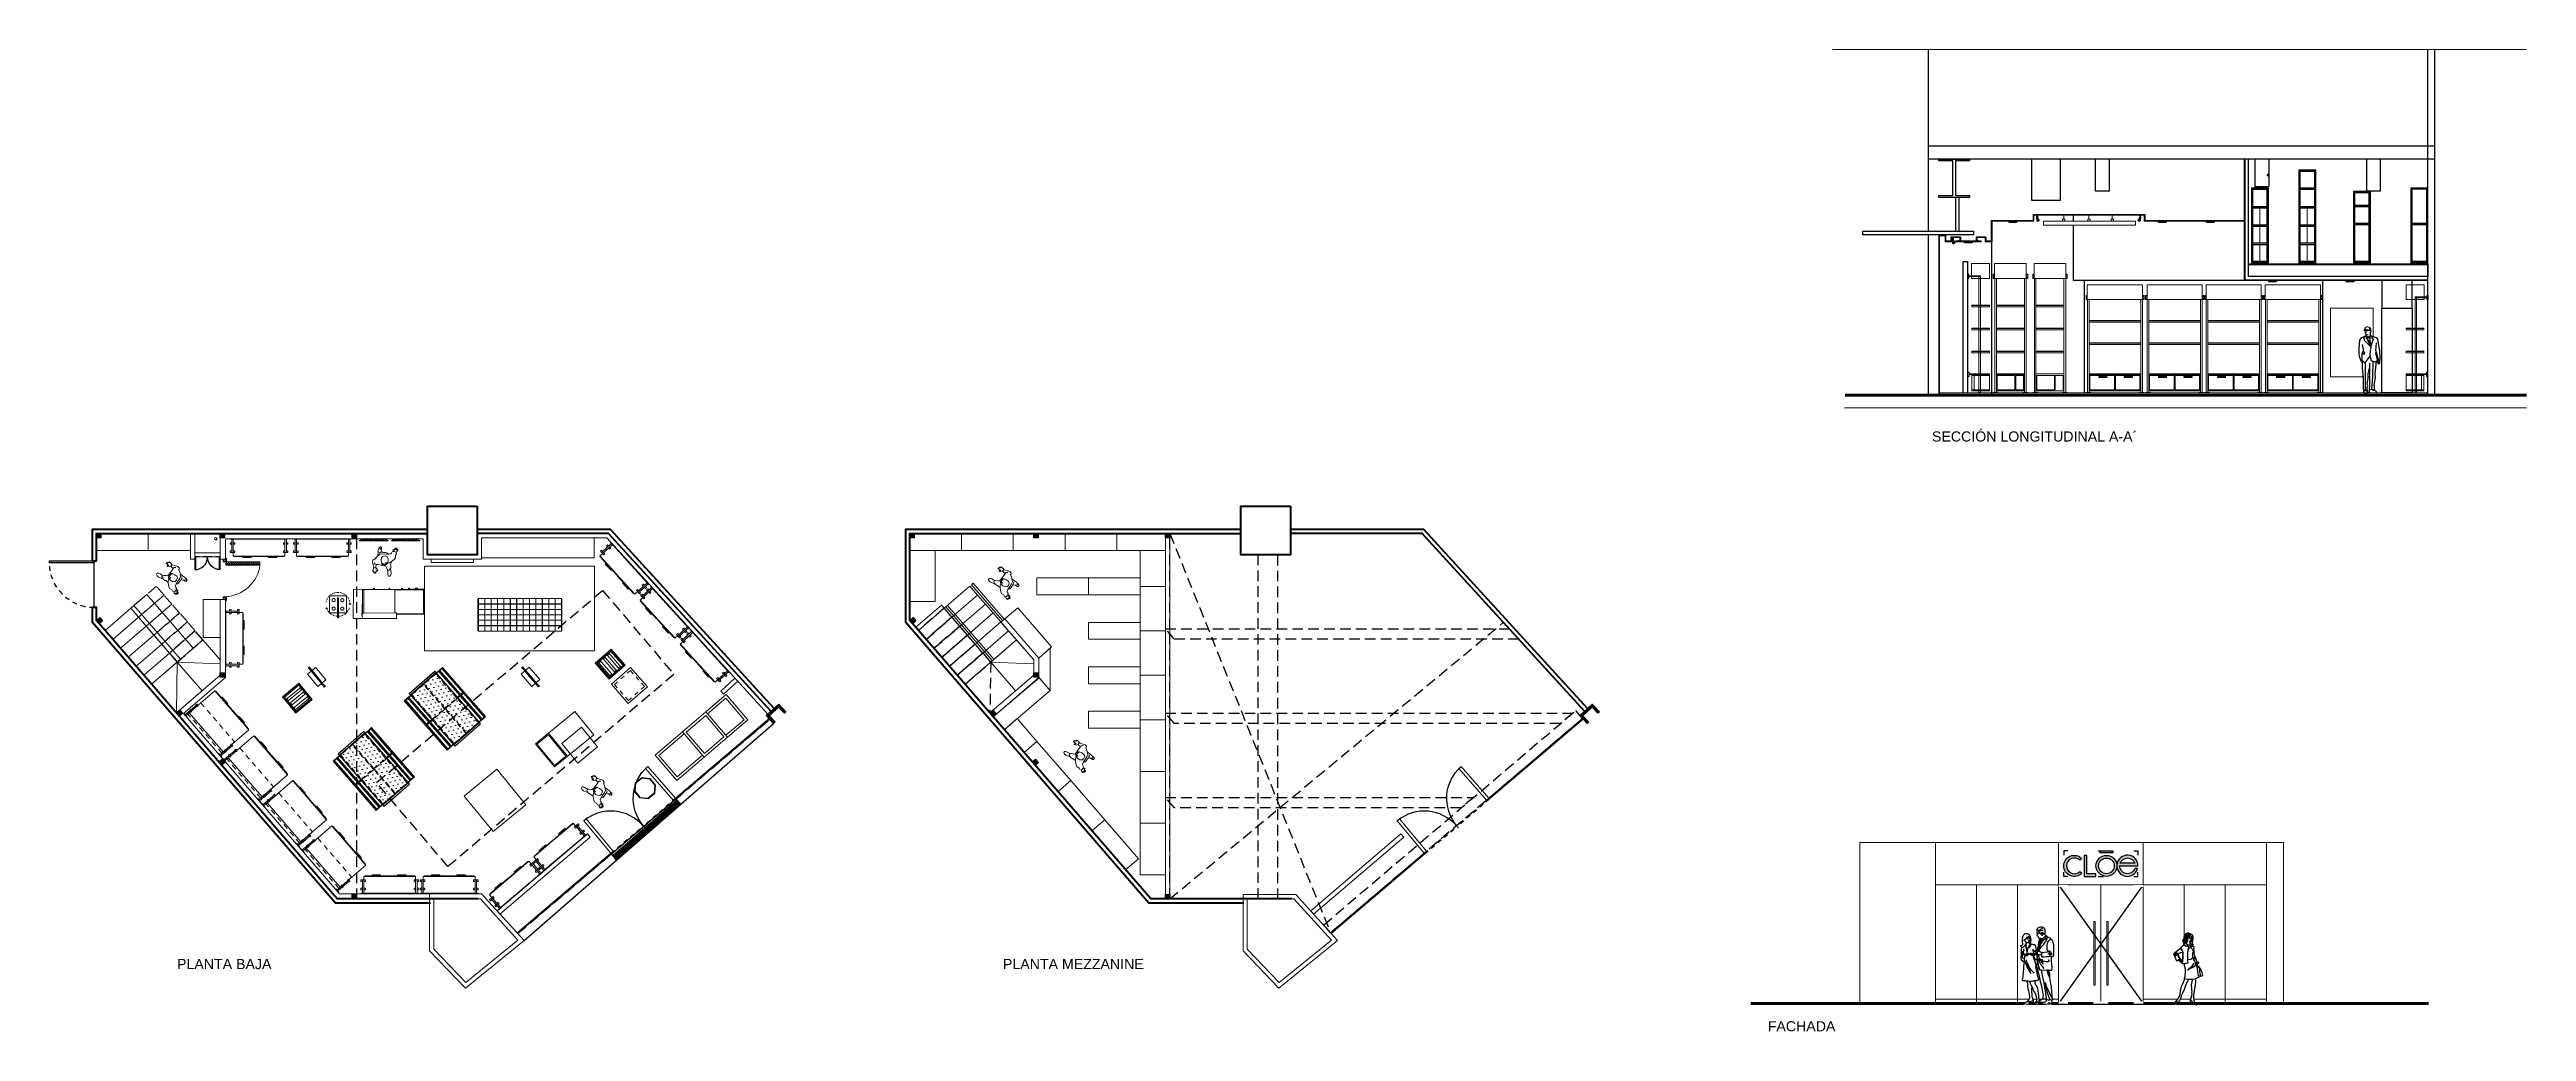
# Model space of a CAD drawing. Header units: metres. Extents: x 2600.2 to 2658.7, y 1421.4 to 1444.6.
import ezdxf
from ezdxf.enums import TextEntityAlignment as Align

# ---------------------------------------------------------------- set-up
doc = ezdxf.new("R2010")
doc.units = ezdxf.units.M
doc.set_wipeout_variables(frame=1)
for name, pattern in [('DASHED2', [0.375, 0.25, -0.125]), ('HIDDEN', [0.375, 0.25, -0.125]), ('X-N2$0$X-N2$0$HIDDEN', [0.375, 0.25, -0.125])]:
    doc.linetypes.add(name, pattern=pattern)
doc.layers.add('19.09.12.LA PERLA_PB A$0$A-HATCH COMERCIAL', color=7, linetype='Continuous', lineweight=0, true_color=0xfdfbd3)
for name, color, linetype in [('19.09.12.LA PERLA_PB A$0$A-PIE NEUTRAL', 7, 'Continuous'), ('AG-FP-01$0$A-DOOR-1', 1, 'Continuous'), ('columnas', 1, 'Continuous'), ('Fach 1', 180, 'Continuous'), ('Fach 2', 167, 'Continuous'), ('Hatch Muro', 253, 'Continuous'), ('plafon', 152, 'Continuous'), ('PROYECCIÓN', 1, 'DASHED2'), ('TEXTO-100', 2, 'Continuous'), ('X-N2$0$A-PUERTAS', 251, 'Continuous')]:
    doc.layers.add(name, color=color, linetype=linetype)
for name, color, linetype, lineweight in [('AG-FP-01$0$A-HEAD-2', 253, 'HIDDEN', 0), ('CRISTALES', 142, 'Continuous', 5), ('MOBILIARIO', 35, 'Continuous', 20), ('MURO CARGA', 40, 'Continuous', 40), ('Muro Tbroca', 5, 'Continuous', 9), ('NIVEL', 90, 'Continuous', 20), ('OE CRISTALES', 150, 'Continuous', 0)]:
    doc.layers.add(name, color=color, linetype=linetype, lineweight=lineweight)
doc.styles.add('AG-FP-01$0$spa-fp01$0$WATG_Default', font='SIMPLEX.SHX', dxfattribs={"width": 0.8})
doc.styles.add('SWIS', font='swissel.ttf')

msp = doc.modelspace()

# ---------------------------------------------------------------- texts
at = {"color": 18, "true_color": 0x000000, "style": 'SWIS'}
for s, p in [('SECCIÓN LONGITUDINAL A-A´', (2647.047, 1435.355)), ('FACHADA', (2641.549, 1421.439))]:
    msp.add_text(s, height=0.2392, dxfattribs=at).set_placement(p, align=Align.CENTER)
at = {"layer": 'TEXTO-100', "style": 'SWIS'}
for s, p in [('PLANTA BAJA', (2604.333, 1422.907)), ('PLANTA MEZZANINE', (2624.367, 1422.907))]:
    msp.add_text(s, height=0.2392, dxfattribs=at).set_placement(p, align=Align.CENTER)

# ---------------------------------------------------------------- blocks, each defined once
blk = doc.blocks.new('19.09.12.LA PERLA_PB A$0$A$C6A03775A')
blk.add_wipeout([(-0.2, 0.05), (-0.2, -0.2), (0.2, -0.2), (0.2, 0.05)])
at = {"layer": '19.09.12.LA PERLA_PB A$0$A-HATCH COMERCIAL'}
h = blk.add_hatch(dxfattribs=at)
h.set_pattern_fill('_USER', color=8, scale=0.01, angle=-32.9098, pattern_type=0)
h.set_pattern_definition([(359.9999873, (-373.794348, -30.668783), (2.2e-09, 0.01), [])])
h.paths.add_polyline_path([(0.2, 0.05), (0.2, -0.2), (0.15, -0.2), (0.15, 0), (-0.15, 0), (-0.15, -0.2), (-0.2, -0.2), (-0.2, 0.05)])
blk.add_lwpolyline([(0.2, 0.05), (0.2, -0.2), (0.15, -0.2), (0.15, 0), (-0.15, 0), (-0.15, -0.2), (-0.2, -0.2), (-0.2, 0.05)], close=True)
blk = doc.blocks.new('*U7')
blk.add_lwpolyline([(2120, 36), (2120, -514), (2080, -514), (2080, 36)], close=True)
at = {"layer": 'AG-FP-01$0$A-DOOR-1'}
blk.add_arc((2120, 36), 550, 180, 270, dxfattribs=at)
at = {"layer": 'AG-FP-01$0$A-HEAD-2', "ltscale": 0.01}
for p, q in [((2120, 47), (1570, 47)), ((2120, 36), (1570, 36))]:
    blk.add_line(p, q, dxfattribs=at)
at = {"style": 'AG-FP-01$0$spa-fp01$0$WATG_Default', "width": 0.8, "flags": 9}
for tag, p in [('DOORNUMBER', (495, -80)), ('ROOMNAME', (495, -84)), ('ROOMNUMBER', (495, -88)), ('DOORTYPE', (495, -92)), ('DOORMATERIAL', (495, -96)), ('DOORFINISH', (495, -101)), ('FRAMEMATERIAL', (495, -105)), ('FRAMEFINISH', (495, -109)), ('DETAILHEAD', (495, -113)), ('DETAILJAMB', (495, -117)), ('DETAILMUNTIN', (495, -121)), ('THRESHOLDMATERIAL', (495, -125)), ('THRESHOLDDETAIL', (495, -129)), ('FIRERATING', (495, -133)), ('GLAZING', (495, -137)), ('LOUVER', (495, -141)), ('CLOSER', (495, -145)), ('PANICHARDWARE', (495, -150)), ('HARDWARESET', (495, -154)), ('REMARKS', (495, -158)), ('REVISION', (495, -162))]:
    blk.add_attdef(tag, p, '', height=2.38, dxfattribs=at)
blk = doc.blocks.new('X-N2$0$X-N2$0$puerta serv.')
blk.add_line((1005.937, 232.376), (1004.737, 232.376))
blk.add_lwpolyline([(1004.737, 232.376), (1004.737, 233.576), (1004.687, 233.576), (1004.687, 232.376)], close=True)
at = {"linetype": 'X-N2$0$X-N2$0$HIDDEN', "ltscale": 0.5}
blk.add_arc((1004.737, 232.376), 1.2, 0, 90, dxfattribs=at)
blk = doc.blocks.new('*U8')
blk.add_lwpolyline([(2120, 36), (2120, -514), (2080, -514), (2080, 36)], close=True)
at = {"layer": 'AG-FP-01$0$A-DOOR-1'}
blk.add_arc((2120, 36), 550, 180, 270, dxfattribs=at)
at = {"layer": 'AG-FP-01$0$A-HEAD-2', "ltscale": 0.01}
for p, q in [((2120, 47), (1570, 47)), ((2120, 36), (1570, 36))]:
    blk.add_line(p, q, dxfattribs=at)
at = {"style": 'AG-FP-01$0$spa-fp01$0$WATG_Default', "width": 0.8, "flags": 9}
for tag, p in [('DOORNUMBER', (495, -80)), ('ROOMNAME', (495, -84)), ('ROOMNUMBER', (495, -88)), ('DOORTYPE', (495, -92)), ('DOORMATERIAL', (495, -96)), ('DOORFINISH', (495, -101)), ('FRAMEMATERIAL', (495, -105)), ('FRAMEFINISH', (495, -109)), ('DETAILHEAD', (495, -113)), ('DETAILJAMB', (495, -117)), ('DETAILMUNTIN', (495, -121)), ('THRESHOLDMATERIAL', (495, -125)), ('THRESHOLDDETAIL', (495, -129)), ('FIRERATING', (495, -133)), ('GLAZING', (495, -137)), ('LOUVER', (495, -141)), ('CLOSER', (495, -145)), ('PANICHARDWARE', (495, -150)), ('HARDWARESET', (495, -154)), ('REMARKS', (495, -158)), ('REVISION', (495, -162))]:
    blk.add_attdef(tag, p, '', height=2.38, dxfattribs=at)
blk = doc.blocks.new('MUEBLE BILLETERAS 2')
at = {"layer": 'MOBILIARIO', "transparency": 33554559}
h = blk.add_hatch(dxfattribs=at)
h.set_pattern_fill('DOTS', color=256, scale=0.064)
h.set_pattern_definition([(0, (2457.50258, 893.2033), (0.0508, 0.1016), [0, -0.1016])])
h.paths.add_polyline_path([(2473.539, 917.833), (2473.539, 917.033), (2475.071, 917.033), (2475.071, 917.833)])
at = {"layer": 'MOBILIARIO'}
for p, q in [((2473.518, 917.833), (2473.478, 917.833)), ((2473.478, 917.833), (2473.478, 917.808)), ((2473.478, 917.808), (2473.478, 917.059)), ((2473.518, 917.808), (2473.518, 917.833)), ((2473.518, 917.059), (2473.518, 917.808)), ((2475.071, 917.833), (2473.539, 917.833)), ((2473.54, 918.012), (2473.54, 918)), ((2473.54, 918), (2474.287, 918)), ((2473.54, 917.9), (2474.287, 917.9)), ((2474.299, 918.033), (2474.299, 917.833)), ((2474.311, 918), (2475.059, 918)), ((2474.311, 917.9), (2475.059, 917.9)), ((2475.121, 917.833), (2475.081, 917.833)), ((2475.081, 917.833), (2475.081, 917.808)), ((2475.081, 917.808), (2475.081, 917.059)), ((2475.121, 917.808), (2475.121, 917.833)), ((2475.121, 917.059), (2475.121, 917.808)), ((2473.478, 917.059), (2473.478, 917.033)), ((2473.478, 917.033), (2473.518, 917.033)), ((2473.518, 917.033), (2473.518, 917.059)), ((2473.528, 917.033), (2475.071, 917.033)), ((2473.54, 916.966), (2474.287, 916.966)), ((2474.299, 916.833), (2474.299, 917.033)), ((2474.311, 916.966), (2475.059, 916.966)), ((2475.081, 917.059), (2475.081, 917.033)), ((2475.081, 917.033), (2475.121, 917.033)), ((2475.121, 917.033), (2475.121, 917.059)), ((2473.54, 916.866), (2474.287, 916.866)), ((2474.311, 916.866), (2475.059, 916.866))]:
    blk.add_line(p, q, dxfattribs=at)
at = {"layer": 'MOBILIARIO', "linetype": 'HIDDEN', "ltscale": 0.2}
for p, q in [((2473.518, 917.808), (2473.528, 917.808)), ((2473.528, 917.833), (2473.528, 917.808)), ((2474.305, 917.833), (2473.528, 917.833)), ((2473.528, 917.433), (2473.528, 917.808)), ((2473.533, 917.823), (2473.533, 917.817)), ((2473.533, 917.823), (2474.305, 917.823)), ((2473.533, 917.817), (2474.305, 917.817)), ((2474.295, 917.807), (2473.538, 917.807)), ((2473.538, 917.807), (2473.538, 917.443)), ((2474.289, 917.443), (2474.289, 917.807)), ((2474.299, 917.823), (2474.299, 917.833)), ((2474.299, 917.433), (2474.299, 917.817)), ((2475.071, 917.833), (2474.305, 917.833)), ((2474.305, 917.817), (2474.305, 917.823)), ((2474.305, 917.823), (2475.071, 917.823)), ((2475.071, 917.817), (2474.305, 917.817)), ((2474.309, 917.807), (2474.309, 917.443)), ((2475.061, 917.807), (2474.315, 917.807)), ((2475.061, 917.443), (2475.061, 917.807)), ((2475.071, 917.823), (2475.071, 917.833)), ((2475.071, 917.823), (2475.071, 917.817)), ((2475.071, 917.808), (2475.071, 917.817)), ((2475.081, 917.808), (2475.071, 917.808)), ((2475.071, 917.808), (2475.071, 917.433)), ((2473.518, 917.059), (2473.528, 917.059)), ((2473.528, 917.059), (2473.528, 917.433)), ((2473.528, 917.059), (2473.528, 917.049)), ((2473.528, 917.043), (2473.528, 917.049)), ((2473.528, 917.043), (2473.528, 917.033)), ((2473.528, 917.033), (2474.305, 917.033)), ((2473.538, 917.423), (2473.538, 917.059)), ((2473.538, 917.059), (2474.295, 917.059)), ((2473.538, 917.049), (2474.305, 917.049)), ((2473.538, 917.049), (2473.538, 917.043)), ((2474.305, 917.043), (2473.538, 917.043)), ((2474.305, 917.433), (2473.539, 917.433)), ((2473.549, 917.443), (2474.295, 917.443)), ((2474.295, 917.423), (2473.549, 917.423)), ((2474.289, 917.059), (2474.289, 917.423)), ((2474.299, 917.049), (2474.299, 917.433)), ((2474.299, 917.043), (2474.299, 917.049)), ((2474.299, 917.033), (2474.299, 917.043)), ((2475.071, 917.433), (2474.305, 917.433)), ((2475.066, 917.049), (2474.305, 917.049)), ((2475.066, 917.043), (2474.305, 917.043)), ((2474.305, 917.033), (2475.071, 917.033)), ((2474.309, 917.423), (2474.309, 917.059)), ((2474.315, 917.443), (2475.061, 917.443)), ((2475.061, 917.423), (2474.315, 917.423)), ((2474.315, 917.059), (2475.061, 917.059)), ((2475.061, 917.059), (2475.061, 917.423)), ((2475.066, 917.043), (2475.066, 917.049)), ((2475.071, 917.433), (2475.071, 917.059)), ((2475.071, 917.033), (2475.071, 917.059)), ((2475.081, 917.059), (2475.071, 917.059))]:
    blk.add_line(p, q, dxfattribs=at)
at = {"layer": 'MOBILIARIO', "transparency": 33554559}
for p, q in [((2473.54, 918.012), (2474.287, 918.012)), ((2473.54, 917.912), (2474.287, 917.912)), ((2474.311, 918.012), (2475.059, 918.012)), ((2474.311, 917.912), (2475.059, 917.912)), ((2473.54, 916.954), (2474.287, 916.954)), ((2474.311, 916.954), (2475.059, 916.954)), ((2473.54, 916.854), (2474.287, 916.854))]:
    blk.add_line(p, q, dxfattribs=at)
at = {"layer": 'MOBILIARIO'}
for points in [[(2473.528, 917.033), (2473.478, 917.033), (2473.478, 917.833), (2473.528, 917.833)], [(2473.528, 917.833), (2475.071, 917.833), (2475.071, 917.933), (2473.528, 917.933)], [(2475.071, 917.833), (2475.121, 917.833), (2475.121, 917.033), (2475.071, 917.033)], [(2473.528, 916.933), (2475.071, 916.933), (2475.071, 917.033), (2473.528, 917.033)], [(2473.528, 916.833), (2475.071, 916.833), (2475.071, 916.933), (2473.528, 916.933)]]:
    blk.add_lwpolyline(points, close=True, dxfattribs=at)
for points in [[(2474.299, 917.933), (2475.071, 917.933), (2475.071, 918.033), (2473.528, 918.033), (2473.528, 917.933), (2474.287, 917.933)], [(2474.287, 917.933), (2474.287, 918.021), (2473.54, 918.021), (2473.54, 917.933)], [(2474.287, 917.833), (2474.287, 917.921), (2473.54, 917.921), (2473.54, 917.833)], [(2475.059, 917.933), (2475.059, 918.021), (2474.311, 918.021), (2474.311, 917.933)], [(2475.059, 917.833), (2475.059, 917.921), (2474.311, 917.921), (2474.311, 917.833)], [(2473.54, 917.033), (2473.54, 916.945), (2474.287, 916.945), (2474.287, 917.033)], [(2474.311, 917.033), (2474.311, 916.945), (2475.059, 916.945), (2475.059, 917.033)], [(2473.54, 916.933), (2473.54, 916.845), (2474.287, 916.845), (2474.287, 916.933)], [(2474.311, 916.933), (2474.311, 916.845), (2475.059, 916.845), (2475.059, 916.933)]]:
    blk.add_lwpolyline(points, dxfattribs=at)
at = {"layer": 'MOBILIARIO', "transparency": 33554559}
for points in [[(2473.54, 918.021), (2474.287, 918.021), (2474.287, 918.012), (2473.54, 918.012)], [(2473.54, 917.921), (2474.287, 917.921), (2474.287, 917.912), (2473.54, 917.912)], [(2474.311, 918.021), (2475.059, 918.021), (2475.059, 918.012), (2474.311, 918.012)], [(2474.311, 917.921), (2475.059, 917.921), (2475.059, 917.912), (2474.311, 917.912)], [(2473.54, 916.945), (2474.287, 916.945), (2474.287, 916.954), (2473.54, 916.954)], [(2474.311, 916.945), (2475.059, 916.945), (2475.059, 916.954), (2474.311, 916.954)], [(2473.54, 916.845), (2474.287, 916.845), (2474.287, 916.854), (2473.54, 916.854)], [(2474.311, 916.845), (2475.059, 916.845), (2475.059, 916.854), (2474.311, 916.854)]]:
    blk.add_lwpolyline(points, close=True, dxfattribs=at)
blk = doc.blocks.new('sdhfvjfd')
at = {"layer": 'MOBILIARIO'}
for p, q in [((-3.861, 32.787, 0), (-3.259, 33.574, 0)), ((-3.846, 32.775, 0), (-3.861, 32.787, 0)), ((-3.245, 33.562, 0), (-3.846, 32.775, 0)), ((-3.822, 32.808, 0), (-3.775, 32.771, 0)), ((-3.272, 33.526, 0), (-3.224, 33.49, 0)), ((-3.259, 33.574, 0), (-3.245, 33.562, 0))]:
    blk.add_line(p, q, dxfattribs=at)
at = {"layer": 'MOBILIARIO', "linetype": 'Continuous'}
for p, q in [((-3.813, 32.801, 0), (-3.745, 32.81, 0)), ((-3.797, 32.841, 0), (-3.713, 32.852, 0)), ((-3.765, 32.883, 0), (-3.681, 32.894, 0)), ((-3.732, 32.925, 0), (-3.648, 32.936, 0)), ((-3.7, 32.967, 0), (-3.616, 32.978, 0)), ((-3.668, 33.009, 0), (-3.584, 33.02, 0)), ((-3.636, 33.051, 0), (-3.552, 33.062, 0)), ((-3.604, 33.093, 0), (-3.52, 33.104, 0)), ((-3.572, 33.135, 0), (-3.487, 33.146, 0)), ((-3.539, 33.177, 0), (-3.455, 33.188, 0)), ((-3.507, 33.219, 0), (-3.423, 33.23, 0)), ((-3.475, 33.261, 0), (-3.391, 33.272, 0)), ((-3.443, 33.303, 0), (-3.359, 33.314, 0)), ((-3.411, 33.345, 0), (-3.327, 33.356, 0)), ((-3.378, 33.387, 0), (-3.294, 33.399, 0)), ((-3.346, 33.429, 0), (-3.262, 33.441, 0)), ((-3.314, 33.471, 0), (-3.23, 33.483, 0)), ((-3.282, 33.513, 0), (-3.259, 33.517, 0))]:
    blk.add_line(p, q, dxfattribs=at)
blk = doc.blocks.new('personasp13')
for points in [[(0.082, -0.064), (0.128, -0.056), (0.175, -0.025), (0.238, 0.027), (0.266, 0.061), (0.269, 0.126), (0.29, 0.154), (0.286, 0.197), (0.307, 0.212), (0.319, 0.25), (0.312, 0.257), (0.298, 0.239), (0.302, 0.275), (0.293, 0.282), (0.283, 0.251), (0.281, 0.293), (0.271, 0.298), (0.264, 0.257), (0.26, 0.286), (0.25, 0.286), (0.242, 0.246), (0.23, 0.243), (0.218, 0.257), (0.207, 0.253), (0.211, 0.234), (0.231, 0.21), (0.207, 0.215), (0.19, 0.203), (0.175, 0.176), (0.156, 0.155), (0.111, 0.147), (0.051, 0.147), (-0.048, 0.155), (-0.103, 0.148), (-0.168, 0.097), (-0.23, 0.022), (-0.226, 0.035), (-0.264, 0.023), (-0.278, -0.026), (-0.261, -0.104), (-0.247, -0.164), (-0.264, -0.21), (-0.273, -0.253), (-0.261, -0.263), (-0.255, -0.241), (-0.252, -0.277), (-0.24, -0.28), (-0.238, -0.268), (-0.235, -0.294), (-0.221, -0.297), (-0.216, -0.275), (-0.211, -0.299), (-0.201, -0.299), (-0.192, -0.224), (-0.182, -0.234), (-0.165, -0.255), (-0.153, -0.246), (-0.168, -0.203), (-0.197, -0.174), (-0.195, -0.155), (-0.187, -0.097), (-0.139, -0.097), (-0.079, -0.107), (-0.009, -0.113)], [(-0.05, 0.197), (-0.06, 0.236), (-0.079, 0.267), (-0.099, 0.291), (-0.125, 0.275), (-0.141, 0.238), (-0.144, 0.178), (-0.154, 0.111)], [(-0.065, 0.25), (-0.063, 0.299), (-0.074, 0.32), (-0.098, 0.325), (-0.12, 0.31), (-0.13, 0.274)], [(0.096, 0.15), (0.074, 0.176), (0.027, 0.19), (-0.019, 0.191), (-0.053, 0.197), (-0.091, 0.197), (-0.111, 0.171)], [(0.231, 0.209), (0.259, 0.207), (0.284, 0.197)], [(-0.249, -0.159), (-0.231, -0.172), (-0.202, -0.174)], [(-0.185, -0.097), (-0.214, -0.09), (-0.237, -0.054)], [(0.082, -0.041), (0.067, -0.063), (0.051, -0.064), (0.043, -0.056), (0.041, -0.036), (0.038, -0.064), (0.029, -0.083), (0.014, -0.088), (-0.005, -0.083), (-0.033, -0.075), (-0.057, -0.064), (-0.067, -0.045)], [(0.024, -0.121), (0.031, -0.123), (0.048, -0.16), (0.067, -0.203), (0.087, -0.225), (0.103, -0.239), (0.123, -0.231), (0.135, -0.201), (0.154, -0.169), (0.158, -0.121), (0.152, -0.105), (0.154, -0.09), (0.161, -0.037)], [(0.147, -0.186), (0.166, -0.296), (0.158, -0.335), (0.134, -0.368), (0.103, -0.368), (0.087, -0.339), (0.082, -0.304), (0.084, -0.267), (0.077, -0.222)]]:
    blk.add_lwpolyline(points)
blk.add_lwpolyline([(0.01, -0.127), (0.019, -0.118), (0.024, -0.102), (0.062, -0.086), (0.084, -0.045), (0.092, -0.001), (0.092, 0.04), (0.069, 0.091), (0.019, 0.11), (-0.043, 0.098), (-0.066, 0.065), (-0.074, 0.006), (-0.067, -0.059), (-0.049, -0.092), (-0.02, -0.099), (-0.009, -0.103), (-0.001, -0.12)], close=True)
blk = doc.blocks.new('columna')
at = {"layer": 'columnas'}
h = blk.add_hatch(color=256, dxfattribs=at)
h.dxf.hatch_style = 1
h.paths.add_polyline_path([(368.42, 124.984), (368.318, 124.984), (368.318, 124.882), (368.42, 124.882)])
blk.add_lwpolyline([(368.318, 124.984), (368.42, 124.984), (368.42, 124.882), (368.318, 124.882), (368.318, 124.984)], dxfattribs=at)
blk = doc.blocks.new('*U137')
blk.add_lwpolyline([(2120, 47), (2120, 497), (2080, 497), (2080, 47)], close=True)
at = {"layer": 'AG-FP-01$0$A-DOOR-1'}
blk.add_arc((2120, 47), 450, 90, 180, dxfattribs=at)
at = {"layer": 'AG-FP-01$0$A-HEAD-2', "ltscale": 0.01}
for p, q in [((2120, 47), (1670, 47)), ((2120, 36), (1670, 36))]:
    blk.add_line(p, q, dxfattribs=at)
at = {"style": 'AG-FP-01$0$spa-fp01$0$WATG_Default', "width": 0.8, "flags": 9}
for tag, p in [('DOORNUMBER', (495, -80)), ('ROOMNAME', (495, -84)), ('ROOMNUMBER', (495, -88)), ('DOORTYPE', (495, -92)), ('DOORMATERIAL', (495, -96)), ('DOORFINISH', (495, -101)), ('FRAMEMATERIAL', (495, -105)), ('FRAMEFINISH', (495, -109)), ('DETAILHEAD', (495, -113)), ('DETAILJAMB', (495, -117)), ('DETAILMUNTIN', (495, -121)), ('THRESHOLDMATERIAL', (495, -125)), ('THRESHOLDDETAIL', (495, -129)), ('FIRERATING', (495, -133)), ('GLAZING', (495, -137)), ('LOUVER', (495, -141)), ('CLOSER', (495, -145)), ('PANICHARDWARE', (495, -150)), ('HARDWARESET', (495, -154)), ('REMARKS', (495, -158)), ('REVISION', (495, -162))]:
    blk.add_attdef(tag, p, '', height=2.38, dxfattribs=at)
blk = doc.blocks.new('ESPACIO')
at = {"color": 1}
for points in [[(-0.601, 0.232), (-0.675, 0.232), (-0.675, 0.154)], [(-0.05, 0.232), (0.05, 0.232)], [(0.601, 0.232), (0.675, 0.232), (0.675, 0.154)], [(-0.601, -0.232), (-0.675, -0.232), (-0.675, -0.154)], [(-0.05, -0.232), (0.05, -0.232)], [(0.601, -0.232), (0.675, -0.232), (0.675, -0.154)]]:
    blk.add_lwpolyline(points, dxfattribs=at)
blk = doc.blocks.new('A$C130E62D1')
at = {"layer": 'Hatch Muro', "true_color": 0xffffff}
h = blk.add_hatch(color=7, dxfattribs=at)
h.dxf.hatch_style = 1
h.paths.add_polyline_path([(0.268, 0.268), (0.299, 0.299, 2.414214), (0.299, 0.051), (0.268, 0.082, -2.414214)])
h.paths.add_polyline_path([(0.385, 0.35), (0.341, 0.35), (0.341, 0), (0.535, 0), (0.535, 0.044), (0.385, 0.044)])
h.paths.add_polyline_path([(0.815, 0.393), (0.815, 0.424), (0.605, 0.424), (0.605, 0.393)])
h.paths.add_polyline_path([(0.535, 0.175, 1), (0.885, 0.175, 1)])
h.paths.add_polyline_path([(0.841, 0.175, -1), (0.579, 0.175, -1)], flags=16)
h.paths.add_polyline_path([(1.229, 0.131), (1.184, 0.131, -0.843039), (0.929, 0.175), (1.235, 0.175, 15.809221)])
h.paths.add_polyline_path([(1.184, 0.219), (0.936, 0.219, -0.707107)], flags=16)
blk.add_lwpolyline([(0.605, 0.424), (0.815, 0.424), (0.815, 0.393), (0.605, 0.393)], close=True)
at = {"flags": 128}
for points in [[(0.268, 0.268, 2.414214), (0.268, 0.082), (0.299, 0.051, -2.414214), (0.299, 0.299)], [(1.229, 0.131), (1.184, 0.131, -0.843039), (0.929, 0.175), (1.235, 0.175, 15.809221)], [(1.184, 0.219), (0.936, 0.219, -0.707107)]]:
    blk.add_lwpolyline(points, format="xyb", close=True, dxfattribs=at)
blk.add_lwpolyline([(0.341, 0), (0.535, 0), (0.535, 0.044), (0.385, 0.044), (0.385, 0.35), (0.341, 0.35)], close=True, dxfattribs=at)
for radius in [0.175, 0.131]:
    blk.add_circle((0.71, 0.175), radius)
at = {"color": 1, "xscale": 0.9147599999999999, "yscale": 0.9147599999999999, "zscale": 0.9147599999999999}
blk.add_blockref('ESPACIO', (0.617, 0.212), dxfattribs=at)
blk = doc.blocks.new('H052_3')
for p, q in [((0.0086, 1.755), (0.0064, 1.7458)), ((0.0196, 1.7766), (0.0086, 1.755)), ((0.0333, 1.7893), (0.0196, 1.7766)), ((0.043, 1.7973), (0.0333, 1.7893)), ((0.0637, 1.8078), (0.043, 1.7973)), ((0.0632, 1.7488), (0.0902, 1.7647)), ((0.0783, 1.8113), (0.0637, 1.8078)), ((0.099, 1.817), (0.0783, 1.8113)), ((0.0902, 1.7647), (0.1153, 1.7743)), ((0.1162, 1.766), (0.0919, 1.751)), ((0.1048, 1.8192), (0.099, 1.817)), ((0.1114, 1.8188), (0.1048, 1.8192)), ((0.1246, 1.8188), (0.1114, 1.8188)), ((0.1153, 1.7743), (0.1435, 1.7814)), ((0.1435, 1.7814), (0.1162, 1.766)), ((0.1378, 1.8139), (0.1246, 1.8188)), ((0.1638, 1.8064), (0.1378, 1.8139)), ((0.1775, 1.7963), (0.1638, 1.8064)), ((0.1899, 1.7844), (0.1775, 1.7963)), ((0.1951, 1.7783), (0.1899, 1.7844)), ((0.207, 1.7558), (0.1951, 1.7783)), ((0.2092, 1.7479), (0.207, 1.7558)), ((-0.3688, 1.3759), (-0.3785, 1.3799)), ((-0.3785, 1.3799), (-0.3746, 1.3711)), ((-0.3746, 1.3711), (-0.3657, 1.3574)), ((-0.356, 1.3781), (-0.3688, 1.3759)), ((-0.3657, 1.3574), (-0.3569, 1.3486)), ((-0.3609, 1.2795), (-0.3619, 1.2417)), ((-0.3619, 1.2417), (-0.3615, 1.1955)), ((-0.3615, 1.1955), (-0.3606, 1.1555)), ((-0.3565, 1.2985), (-0.3609, 1.2795)), ((-0.3569, 1.3486), (-0.3486, 1.342)), ((-0.3525, 1.3183), (-0.3565, 1.2985)), ((-0.3432, 1.3847), (-0.356, 1.3781)), ((-0.3464, 1.3345), (-0.3525, 1.3183)), ((-0.3486, 1.342), (-0.3393, 1.3429)), ((-0.3393, 1.3429), (-0.3464, 1.3345)), ((-0.334, 1.3922), (-0.3432, 1.3847)), ((-0.3393, 1.3429), (-0.3291, 1.3442)), ((-0.333, 1.544), (-0.3343, 1.5079)), ((-0.3343, 1.5079), (-0.3321, 1.4727)), ((-0.3295, 1.401), (-0.334, 1.3922)), ((-0.3312, 1.57), (-0.333, 1.544)), ((-0.3321, 1.4727), (-0.3295, 1.4375)), ((-0.329, 1.5783), (-0.3312, 1.57)), ((-0.3295, 1.4375), (-0.3282, 1.4093)), ((-0.3282, 1.4093), (-0.3295, 1.401)), ((-0.3291, 1.3442), (-0.3155, 1.3473)), ((-0.3254, 1.5884), (-0.329, 1.5783)), ((-0.3261, 1.2201), (-0.3191, 1.2333)), ((-0.3257, 1.2088), (-0.3261, 1.2201)), ((-0.3239, 1.1967), (-0.3257, 1.2088)), ((-0.3228, 1.5999), (-0.3254, 1.5884)), ((-0.316, 1.1805), (-0.3239, 1.1967)), ((-0.3148, 1.614), (-0.3228, 1.5999)), ((-0.2989, 1.2671), (-0.3223, 1.2319)), ((-0.3191, 1.2333), (-0.3153, 1.2338)), ((-0.3183, 1.1603), (-0.316, 1.1805)), ((-0.3155, 1.3473), (-0.2925, 1.3565)), ((-0.3153, 1.2338), (-0.3105, 1.2295)), ((-0.3056, 1.6289), (-0.3148, 1.614)), ((-0.3105, 1.2295), (-0.305, 1.2048)), ((-0.2941, 1.6399), (-0.3056, 1.6289)), ((-0.305, 1.2048), (-0.2992, 1.1855)), ((-0.3012, 1.3046), (-0.2989, 1.2671)), ((-0.2992, 1.1855), (-0.2947, 1.1809)), ((-0.2947, 1.1809), (-0.2848, 1.1732)), ((-0.2839, 1.6491), (-0.2941, 1.6399)), ((-0.2925, 1.3565), (-0.2797, 1.3671)), ((-0.2862, 1.5101), (-0.2831, 1.5215)), ((-0.2854, 1.4986), (-0.2862, 1.5101)), ((-0.2792, 1.4912), (-0.2854, 1.4986)), ((-0.2848, 1.1732), (-0.2714, 1.1688)), ((-0.272, 1.6549), (-0.2839, 1.6491)), ((-0.2831, 1.5215), (-0.2752, 1.5255)), ((-0.2797, 1.3671), (-0.2709, 1.3842)), ((-0.2686, 1.4876), (-0.2792, 1.4912)), ((-0.2585, 1.3732), (-0.2785, 1.3703)), ((-0.2752, 1.5255), (-0.2677, 1.5237)), ((-0.2623, 1.6571), (-0.272, 1.6549)), ((-0.2714, 1.1688), (-0.2644, 1.1708)), ((-0.2709, 1.3842), (-0.2568, 1.4027)), ((-0.2624, 1.4876), (-0.2686, 1.4876)), ((-0.2677, 1.5237), (-0.2637, 1.5206)), ((-0.2644, 1.1708), (-0.2532, 1.1751)), ((-0.2593, 1.5242), (-0.2637, 1.5206)), ((-0.2598, 1.4868), (-0.2624, 1.4876)), ((-0.25, 1.6592), (-0.2623, 1.6571)), ((-0.2558, 1.4784), (-0.2598, 1.4868)), ((-0.2531, 1.5281), (-0.2593, 1.5242)), ((-0.253, 1.3928), (-0.2585, 1.3732)), ((-0.2585, 1.3732), (-0.2357, 1.3057)), ((-0.2568, 1.4027), (-0.245, 1.4199)), ((-0.2488, 1.4687), (-0.2558, 1.4784)), ((-0.2532, 1.1751), (-0.242, 1.1818)), ((-0.2386, 1.5541), (-0.2531, 1.5281)), ((-0.2457, 1.3943), (-0.253, 1.3928)), ((-0.2314, 1.6579), (-0.25, 1.6592)), ((-0.249, 1.3886), (-0.2457, 1.3943)), ((-0.2446, 1.3778), (-0.249, 1.3886)), ((-0.2373, 1.4603), (-0.2488, 1.4687)), ((-0.2461, 1.4667), (-0.247, 1.4454)), ((-0.247, 1.4454), (-0.2449, 1.4267)), ((-0.2457, 1.3943), (-0.2426, 1.3967)), ((-0.2449, 1.4267), (-0.2453, 1.4093)), ((-0.2453, 1.4093), (-0.2413, 1.3908)), ((-0.2204, 1.2236), (-0.2446, 1.3778)), ((-0.2302, 1.1746), (-0.2432, 1.1622)), ((-0.242, 1.1818), (-0.2325, 1.1927)), ((-0.2413, 1.3908), (-0.2388, 1.3757)), ((-0.2284, 1.5739), (-0.2386, 1.5541)), ((-0.2219, 1.4537), (-0.2373, 1.4603)), ((-0.2331, 1.1624), (-0.2262, 1.1717)), ((-0.2325, 1.1927), (-0.2265, 1.2051)), ((-0.2054, 1.6597), (-0.2314, 1.6579)), ((-0.2259, 1.1809), (-0.2302, 1.1746)), ((-0.22, 1.5879), (-0.2284, 1.5739)), ((-0.2265, 1.2051), (-0.2213, 1.2085)), ((-0.2262, 1.1717), (-0.2212, 1.1818)), ((-0.221, 1.1898), (-0.2259, 1.1809)), ((-0.2099, 1.5598), (-0.2245, 1.5527)), ((-0.2161, 1.5426), (-0.2236, 1.5444)), ((-0.223, 1.1642), (-0.2128, 1.1699)), ((-0.2126, 1.4493), (-0.2219, 1.4537)), ((-0.2141, 1.5454), (-0.2216, 1.5472)), ((-0.2213, 1.2085), (-0.2167, 1.206)), ((-0.2212, 1.1818), (-0.2155, 1.1906)), ((-0.2173, 1.1982), (-0.221, 1.1898)), ((-0.2075, 1.3104), (-0.2204, 1.2236)), ((-0.2125, 1.5818), (-0.22, 1.5879)), ((-0.2121, 1.547), (-0.2196, 1.5488)), ((-0.2167, 1.206), (-0.2173, 1.1982)), ((-0.2095, 1.5453), (-0.2161, 1.5426)), ((-0.2155, 1.1906), (-0.2124, 1.191)), ((-0.2055, 1.5497), (-0.2152, 1.5391)), ((-0.2075, 1.5481), (-0.2141, 1.5454)), ((-0.2115, 1.1733), (-0.2131, 1.1698)), ((-0.2128, 1.1699), (-0.2014, 1.1756)), ((-0.2056, 1.4462), (-0.2126, 1.4493)), ((-0.2059, 1.5818), (-0.2125, 1.5818)), ((-0.2124, 1.191), (-0.2089, 1.1875)), ((-0.2055, 1.5497), (-0.2121, 1.547)), ((-0.2102, 1.1783), (-0.2115, 1.1733)), ((-0.2089, 1.1875), (-0.2102, 1.1783)), ((-0.2006, 1.562), (-0.2099, 1.5598)), ((-0.2099, 1.5431), (-0.206, 1.5378)), ((-0.1558, 1.4003), (-0.2075, 1.3104)), ((-0.206, 1.5378), (-0.1981, 1.5362)), ((-0.2019, 1.5862), (-0.2059, 1.5818)), ((-0.1959, 1.444), (-0.2056, 1.4462)), ((-0.1998, 1.5514), (-0.2055, 1.5497)), ((-0.19, 1.6531), (-0.2054, 1.6597)), ((-0.194, 1.5822), (-0.2019, 1.5862)), ((-0.2014, 1.1756), (-0.193, 1.1844)), ((-0.1923, 1.5637), (-0.2006, 1.562)), ((-0.1904, 1.5493), (-0.1998, 1.5514)), ((-0.1981, 1.5362), (-0.1905, 1.5369)), ((-0.1885, 1.1703), (-0.1969, 1.1645)), ((-0.1809, 1.4427), (-0.1959, 1.444)), ((-0.1874, 1.5954), (-0.194, 1.5822)), ((-0.193, 1.1844), (-0.1824, 1.1989)), ((-0.1826, 1.5598), (-0.1923, 1.5637)), ((-0.1889, 1.4874), (-0.192, 1.4883)), ((-0.1905, 1.5369), (-0.1848, 1.543)), ((-0.1852, 1.543), (-0.1904, 1.5493)), ((-0.1746, 1.6429), (-0.19, 1.6531)), ((-0.1892, 1.4867), (-0.1816, 1.4797)), ((-0.1801, 1.4886), (-0.1889, 1.4874)), ((-0.1837, 1.1791), (-0.1885, 1.1703)), ((-0.179, 1.5928), (-0.1874, 1.5954)), ((-0.1797, 1.1866), (-0.1837, 1.1791)), ((-0.1824, 1.1989), (-0.1775, 1.202)), ((-0.1816, 1.4797), (-0.1774, 1.4775)), ((-0.1699, 1.4431), (-0.1809, 1.4427)), ((-0.1704, 1.4934), (-0.1801, 1.4886)), ((-0.1753, 1.1936), (-0.1797, 1.1866)), ((-0.1706, 1.5752), (-0.179, 1.5928)), ((-0.1775, 1.202), (-0.1758, 1.1998)), ((-0.1774, 1.4775), (-0.1698, 1.476)), ((-0.1758, 1.1998), (-0.1753, 1.1936)), ((-0.1627, 1.6324), (-0.1746, 1.6429)), ((-0.1237, 1.4119), (-0.1735, 1.3192)), ((-0.1631, 1.5668), (-0.1706, 1.5752)), ((-0.1582, 1.4958), (-0.1704, 1.4934)), ((-0.1576, 1.4433), (-0.1699, 1.4431)), ((-0.1698, 1.476), (-0.1634, 1.476)), ((-0.1634, 1.476), (-0.1575, 1.4767)), ((-0.1601, 1.5751), (-0.1631, 1.5668)), ((-0.1534, 1.6222), (-0.1627, 1.6324)), ((-0.1623, 1.5606), (-0.1627, 1.5509)), ((-0.1627, 1.5509), (-0.1601, 1.5395)), ((-0.1626, 1.5545), (-0.1597, 1.5578)), ((-0.1561, 1.569), (-0.1623, 1.5606)), ((-0.1469, 1.5091), (-0.1623, 1.5065)), ((-0.1596, 1.5453), (-0.1619, 1.5478)), ((-0.1565, 1.5892), (-0.1601, 1.5751)), ((-0.1601, 1.5395), (-0.1539, 1.5285)), ((-0.1597, 1.5578), (-0.1504, 1.5598)), ((-0.1521, 1.5446), (-0.1596, 1.5453)), ((-0.1487, 1.4933), (-0.1582, 1.4958)), ((-0.1542, 1.5668), (-0.1576, 1.5647)), ((-0.1549, 1.4447), (-0.1576, 1.4433)), ((-0.1575, 1.4339), (-0.1576, 1.4433)), ((-0.1575, 1.4767), (-0.1536, 1.4784)), ((-0.1544, 1.4255), (-0.1575, 1.4339)), ((-0.1552, 1.5972), (-0.1565, 1.5892)), ((-0.1451, 1.5743), (-0.1561, 1.569)), ((-0.1497, 1.4319), (-0.1558, 1.4305)), ((-0.1457, 1.4105), (-0.1558, 1.4003)), ((-0.1481, 1.5883), (-0.1552, 1.5972)), ((-0.15, 1.4467), (-0.1549, 1.4447)), ((-0.1469, 1.4093), (-0.1544, 1.4255)), ((-0.1474, 1.5689), (-0.1542, 1.5668)), ((-0.1539, 1.5285), (-0.1486, 1.5215)), ((-0.1536, 1.4784), (-0.1508, 1.4806)), ((-0.1464, 1.6068), (-0.1534, 1.6222)), ((-0.1449, 1.5468), (-0.1521, 1.5446)), ((-0.1508, 1.4806), (-0.1485, 1.4851)), ((-0.1504, 1.5598), (-0.1447, 1.5581)), ((-0.1443, 1.4502), (-0.15, 1.4467)), ((-0.1427, 1.4333), (-0.1497, 1.4319)), ((-0.1434, 1.494), (-0.1487, 1.4933)), ((-0.1486, 1.5215), (-0.1438, 1.5166)), ((-0.1485, 1.4851), (-0.1453, 1.4912)), ((-0.1411, 1.5773), (-0.1481, 1.5883)), ((-0.1471, 1.187), (-0.1477, 1.184)), ((-0.139, 1.5698), (-0.1474, 1.5689)), ((-0.1462, 1.1936), (-0.1471, 1.187)), ((-0.1429, 1.5122), (-0.1469, 1.5091)), ((-0.142, 1.5971), (-0.1464, 1.6068)), ((-0.1383, 1.1967), (-0.1462, 1.1936)), ((-0.1348, 1.4254), (-0.1457, 1.4105)), ((-0.1455, 1.1829), (-0.1336, 1.1893)), ((-0.1454, 1.1728), (-0.1455, 1.1829)), ((-0.136, 1.1613), (-0.1454, 1.1728)), ((-0.1414, 1.5515), (-0.1449, 1.5468)), ((-0.1447, 1.5581), (-0.1405, 1.5535)), ((-0.1447, 1.5581), (-0.138, 1.5554)), ((-0.1399, 1.4537), (-0.1443, 1.4502)), ((-0.1442, 1.5435), (-0.1389, 1.5575)), ((-0.1394, 1.5355), (-0.1442, 1.5435)), ((-0.1438, 1.5166), (-0.1429, 1.5122)), ((-0.1429, 1.4942), (-0.1434, 1.494)), ((-0.1427, 1.5565), (-0.1361, 1.5538)), ((-0.1396, 1.4334), (-0.1427, 1.4333)), ((-0.1367, 1.5883), (-0.142, 1.5971)), ((-0.1354, 1.5747), (-0.1411, 1.5773)), ((-0.1407, 1.5537), (-0.1341, 1.551)), ((-0.1368, 1.4612), (-0.1399, 1.4537)), ((-0.1396, 1.4334), (-0.1385, 1.4497)), ((-0.1343, 1.4336), (-0.1396, 1.4334)), ((-0.1358, 1.4301), (-0.1396, 1.4334)), ((-0.1323, 1.5267), (-0.1394, 1.5355)), ((-0.1298, 1.5697), (-0.139, 1.5698)), ((-0.1389, 1.5575), (-0.1367, 1.5677)), ((-0.1385, 1.4497), (-0.1368, 1.4612)), ((-0.1264, 1.1967), (-0.1383, 1.1967)), ((-0.138, 1.5554), (-0.1305, 1.5572)), ((-0.1368, 1.4612), (-0.1341, 1.477)), ((-0.1354, 1.5747), (-0.1367, 1.5883)), ((-0.1367, 1.5677), (-0.1354, 1.5747)), ((-0.1361, 1.5538), (-0.1286, 1.5556)), ((-0.1358, 1.4301), (-0.1348, 1.4254)), ((-0.1237, 1.4119), (-0.1343, 1.4336)), ((-0.1341, 1.551), (-0.1266, 1.5528)), ((-0.1341, 1.477), (-0.1319, 1.484)), ((-0.1336, 1.1893), (-0.1251, 1.1852)), ((-0.1283, 1.5184), (-0.1323, 1.5267)), ((-0.1319, 1.484), (-0.1297, 1.4871)), ((-0.1297, 1.4871), (-0.1271, 1.4927)), ((-0.1257, 1.5069), (-0.1283, 1.5184)), ((-0.1271, 1.4927), (-0.1251, 1.4994)), ((-0.1172, 1.1929), (-0.1264, 1.1967)), ((-0.1251, 1.4994), (-0.1257, 1.5069)), ((-0.1251, 1.1852), (-0.1138, 1.1792)), ((-0.0812, 1.4068), (-0.1237, 1.4119)), ((-0.1048, 1.1862), (-0.1172, 1.1929)), ((-0.1138, 1.1792), (-0.0961, 1.1695)), ((-0.0957, 1.1814), (-0.1048, 1.1862)), ((-0.0961, 1.1695), (-0.0791, 1.1622)), ((-0.0839, 1.1751), (-0.0957, 1.1814)), ((-0.0717, 1.167), (-0.0839, 1.1751)), ((-0.0711, 1.4004), (-0.0812, 1.4068)), ((-0.0756, 1.2627), (-0.0773, 1.2961)), ((-0.0773, 1.2961), (-0.0751, 1.2957)), ((-0.0694, 1.2244), (-0.0756, 1.2627)), ((-0.0751, 1.2957), (-0.0725, 1.2886)), ((-0.0725, 1.2886), (-0.0703, 1.2688)), ((-0.0477, 1.3982), (-0.0711, 1.4004)), ((-0.0703, 1.2688), (-0.0699, 1.2429)), ((-0.0699, 1.2429), (-0.0681, 1.2165)), ((-0.0624, 1.1725), (-0.0694, 1.2244)), ((-0.0681, 1.2165), (-0.0651, 1.1861)), ((-0.0645, 1.1192), (-0.0624, 1.1725)), ((-0.0519, 1.1755), (-0.0583, 1.1679)), ((-0.0439, 1.1812), (-0.0519, 1.1755)), ((-0.0301, 1.3929), (-0.0477, 1.3982)), ((-0.036, 1.186), (-0.0439, 1.1812)), ((-0.039, 1.2591), (-0.0416, 1.2534)), ((-0.0416, 1.2534), (-0.039, 1.2486)), ((-0.0324, 1.26), (-0.039, 1.2591)), ((-0.039, 1.2486), (-0.0306, 1.2442)), ((-0.0223, 1.1926), (-0.036, 1.186)), ((-0.0333, 1.1671), (-0.0285, 1.1737)), ((-0.0188, 1.1693), (-0.0333, 1.1592)), ((-0.0258, 1.2591), (-0.0324, 1.26)), ((-0.0306, 1.2442), (-0.0196, 1.2376)), ((-0.0217, 1.3832), (-0.0301, 1.3929)), ((-0.0285, 1.1737), (-0.0104, 1.1812)), ((-0.0147, 1.2538), (-0.0258, 1.2591)), ((-0.006, 1.1961), (-0.0223, 1.1926)), ((-0.0173, 1.3757), (-0.0217, 1.3832)), ((-0.0172, 1.2305), (-0.0208, 1.2242)), ((-0.0208, 1.2242), (-0.0187, 1.2204)), ((-0.0196, 1.2376), (-0.0033, 1.2296)), ((-0.0091, 1.1746), (-0.0188, 1.1693)), ((-0.0187, 1.2204), (-0.0126, 1.2156)), ((-0.0182, 1.3691), (-0.0173, 1.3757)), ((-0.0164, 1.3515), (-0.0182, 1.3691)), ((-0.0181, 1.2362), (-0.0174, 1.2358)), ((-0.0174, 1.2358), (-0.0068, 1.2244)), ((-0.0105, 1.2284), (-0.0172, 1.2305)), ((-0.0147, 1.3445), (-0.0164, 1.3515)), ((-0.0085, 1.3308), (-0.0147, 1.3445)), ((-0.0006, 1.2481), (-0.0147, 1.2538)), ((-0.0126, 1.2156), (0.002, 1.205)), ((-0.0104, 1.1812), (0.0037, 1.1856)), ((0.002, 1.1781), (-0.0091, 1.1746)), ((-0.0019, 1.3084), (-0.0085, 1.3308)), ((-0.0068, 1.2244), (0.006, 1.2094)), ((-0.0033, 1.2697), (-0.0039, 1.2624)), ((-0.0039, 1.2624), (-0.0024, 1.251)), ((0, 1.2763), (-0.0033, 1.2733)), ((-0.0033, 1.2733), (-0.0033, 1.2697)), ((-0.0033, 1.2296), (0.0135, 1.2213)), ((-0.0024, 1.251), (-0.0018, 1.2486)), ((0.0038, 1.278), (-0.0019, 1.3084)), ((0.0086, 1.2463), (-0.0006, 1.2481)), ((0.0036, 1.276), (0, 1.2763)), ((0.002, 1.205), (0.0196, 1.1869)), ((0.0134, 1.1829), (0.002, 1.1781)), ((0.007, 1.2727), (0.0036, 1.276)), ((0.0037, 1.1856), (0.0121, 1.1873)), ((0.0082, 1.2727), (0.0038, 1.278)), ((0.006, 1.2094), (0.0157, 1.1979)), ((0.0064, 1.7458), (0.0068, 1.7418)), ((0.0068, 1.7418), (0.0121, 1.7418)), ((0.0075, 1.2633), (0.007, 1.2727)), ((0.0088, 1.2525), (0.0075, 1.2633)), ((0.0087, 1.2723), (0.0082, 1.2727)), ((0.0267, 1.2389), (0.0086, 1.2463)), ((0.0109, 1.2617), (0.0087, 1.2723)), ((0.0115, 1.2451), (0.0088, 1.2525)), ((0.0164, 1.6609), (0.0094, 1.6265)), ((0.0094, 1.6265), (0.0111, 1.6204)), ((0.016, 1.2431), (0.0109, 1.2617)), ((0.0111, 1.6204), (0.0195, 1.6155)), ((0.0121, 1.7418), (0.031, 1.7427)), ((0.0121, 1.7418), (0.0147, 1.7172)), ((0.0121, 1.1873), (0.0134, 1.1829)), ((0.0147, 1.7172), (0.0129, 1.6974)), ((0.0129, 1.6974), (0.0142, 1.6802)), ((0.0135, 1.2213), (0.0333, 1.2147)), ((0.0142, 1.6802), (0.0164, 1.6705)), ((0.0147, 1.168), (0.0195, 1.187)), ((0.0152, 1.6755), (0.0228, 1.6751)), ((0.0157, 1.1979), (0.0293, 1.1887)), ((0.0218, 1.2409), (0.016, 1.2431)), ((0.0164, 1.6705), (0.0164, 1.6609)), ((0.0175, 1.6679), (0.0259, 1.6627)), ((0.0195, 1.6155), (0.0288, 1.6155)), ((0.0196, 1.1869), (0.0381, 1.172)), ((0.0232, 1.2837), (0.0214, 1.2639)), ((0.0214, 1.2639), (0.0218, 1.2409)), ((0.0297, 1.6694), (0.0217, 1.6694)), ((0.0228, 1.6751), (0.0388, 1.6737)), ((0.0299, 1.3211), (0.0232, 1.2837)), ((0.0259, 1.6627), (0.032, 1.6587)), ((0.0262, 1.146), (0.0308, 1.1779)), ((0.0404, 1.2384), (0.0267, 1.2389)), ((0.0288, 1.6155), (0.034, 1.6032)), ((0.0423, 1.6671), (0.0297, 1.6694)), ((0.0383, 1.3665), (0.0299, 1.3211)), ((0.031, 1.7427), (0.0474, 1.7365)), ((0.032, 1.6587), (0.0435, 1.6587)), ((0.034, 1.6032), (0.0406, 1.5909)), ((0.0373, 1.2917), (0.036, 1.2846)), ((0.036, 1.2846), (0.0378, 1.2793)), ((0.0413, 1.2969), (0.0373, 1.2917)), ((0.0378, 1.2793), (0.0413, 1.2732)), ((0.0381, 1.172), (0.0589, 1.168)), ((0.0445, 1.4061), (0.0383, 1.3665)), ((0.0388, 1.6737), (0.0486, 1.671)), ((0.0532, 1.2388), (0.0404, 1.2384)), ((0.0406, 1.5909), (0.0495, 1.5869)), ((0.0497, 1.2947), (0.0413, 1.2969)), ((0.0413, 1.2732), (0.047, 1.2635)), ((0.0461, 1.666), (0.0423, 1.6671)), ((0.0435, 1.6587), (0.0448, 1.6662)), ((0.0485, 1.4355), (0.0445, 1.4061)), ((0.047, 1.2635), (0.0541, 1.2507)), ((0.0474, 1.7365), (0.0632, 1.7488)), ((0.0474, 1.7365), (0.0535, 1.7269)), ((0.0516, 1.4558), (0.0485, 1.4355)), ((0.0486, 1.671), (0.0578, 1.6664)), ((0.0495, 1.5869), (0.0525, 1.5746)), ((0.0532, 1.2881), (0.0497, 1.2947)), ((0.0554, 1.3247), (0.0506, 1.2978)), ((0.0551, 1.4751), (0.0516, 1.4558)), ((0.0525, 1.5746), (0.0543, 1.5601)), ((0.0616, 1.2754), (0.0532, 1.2881)), ((0.0598, 1.2393), (0.0532, 1.2388)), ((0.0535, 1.7269), (0.0592, 1.7088)), ((0.0616, 1.3176), (0.0537, 1.2991)), ((0.0541, 1.2507), (0.0611, 1.2437)), ((0.0543, 1.5601), (0.0583, 1.5504)), ((0.0685, 1.7317), (0.0544, 1.7238)), ((0.0544, 1.7238), (0.0729, 1.7299)), ((0.0613, 1.4914), (0.0551, 1.4751)), ((0.0665, 1.3713), (0.0554, 1.3247)), ((0.0583, 1.5504), (0.0622, 1.546)), ((0.0592, 1.7088), (0.0641, 1.6947)), ((0.0629, 1.2397), (0.0598, 1.2393)), ((0.0611, 1.2437), (0.0629, 1.2397)), ((0.0706, 1.5117), (0.0613, 1.4914)), ((0.0731, 1.348), (0.0616, 1.3176)), ((0.0819, 1.3123), (0.0616, 1.278)), ((0.0735, 1.2578), (0.0616, 1.2754)), ((0.0622, 1.546), (0.0675, 1.5442)), ((0.0641, 1.6947), (0.0747, 1.6881)), ((0.0753, 1.4043), (0.0665, 1.3713)), ((0.0675, 1.5442), (0.079, 1.5464)), ((0.0919, 1.751), (0.0685, 1.7317)), ((0.0754, 1.5218), (0.0706, 1.5117)), ((0.0729, 1.7299), (0.0871, 1.7352)), ((0.073, 1.1658), (0.0884, 1.1689)), ((0.0846, 1.377), (0.0731, 1.348)), ((0.0902, 1.2388), (0.0735, 1.2578)), ((0.0747, 1.6881), (0.0813, 1.6828)), ((0.0811, 1.4316), (0.0753, 1.4043)), ((0.0887, 1.5341), (0.0754, 1.5218)), ((0.079, 1.5464), (0.0856, 1.5517)), ((0.0847, 1.4549), (0.0811, 1.4316)), ((0.0813, 1.6828), (0.0844, 1.667)), ((0.1048, 1.3405), (0.0819, 1.3123)), ((0.0873, 1.4587), (0.084, 1.4477)), ((0.0844, 1.667), (0.0861, 1.6564)), ((0.1, 1.4091), (0.0846, 1.377)), ((0.0869, 1.4773), (0.0847, 1.4549)), ((0.0856, 1.5517), (0.0927, 1.5561)), ((0.0861, 1.6564), (0.0989, 1.6582)), ((0.0966, 1.5042), (0.0869, 1.4773)), ((0.0871, 1.7352), (0.1065, 1.7405)), ((0.0933, 1.4775), (0.0873, 1.4587)), ((0.0884, 1.1689), (0.0999, 1.1724)), ((0.0984, 1.5429), (0.0887, 1.5341)), ((0.1004, 1.2225), (0.0902, 1.2388)), ((0.0927, 1.5561), (0.1068, 1.5548)), ((0.1014, 1.4905), (0.0933, 1.4775)), ((0.1059, 1.5288), (0.0966, 1.5042)), ((0.1045, 1.5017), (0.0971, 1.5054)), ((0.1063, 1.5486), (0.0984, 1.5429)), ((0.0989, 1.6582), (0.1139, 1.6599)), ((0.0999, 1.1724), (0.1184, 1.1715)), ((0.1133, 1.4368), (0.1, 1.4091)), ((0.118, 1.2018), (0.1004, 1.2225)), ((0.1103, 1.5021), (0.1014, 1.4905)), ((0.1171, 1.2177), (0.1025, 1.22)), ((0.1076, 1.5057), (0.1045, 1.5017)), ((0.1318, 1.3695), (0.1048, 1.3405)), ((0.1125, 1.5424), (0.1059, 1.5288)), ((0.1125, 1.5517), (0.1063, 1.5486)), ((0.1065, 1.7405), (0.1484, 1.744)), ((0.1068, 1.5548), (0.1116, 1.5548)), ((0.1169, 1.5314), (0.1076, 1.5057)), ((0.1163, 1.4973), (0.1076, 1.5046)), ((0.1116, 1.5548), (0.1125, 1.5517)), ((0.121, 1.5442), (0.1123, 1.5516)), ((0.1183, 1.5466), (0.1125, 1.5424)), ((0.1385, 1.4786), (0.1133, 1.4368)), ((0.1139, 1.6599), (0.1183, 1.6604)), ((0.1317, 1.4973), (0.1163, 1.4973)), ((0.121, 1.5442), (0.1169, 1.5314)), ((0.1237, 1.2128), (0.1171, 1.2177)), ((0.1174, 1.6714), (0.1197, 1.685)), ((0.1183, 1.6604), (0.1174, 1.6714)), ((0.1184, 1.1715), (0.1261, 1.1703)), ((0.1197, 1.685), (0.125, 1.6929)), ((0.1306, 1.5424), (0.121, 1.5442)), ((0.125, 1.6828), (0.1211, 1.6709)), ((0.1211, 1.6709), (0.1214, 1.6691)), ((0.1212, 1.5414), (0.1268, 1.5407)), ((0.1214, 1.6691), (0.1251, 1.6666)), ((0.1274, 1.4694), (0.1224, 1.4515)), ((0.1285, 1.6439), (0.1236, 1.6398)), ((0.1236, 1.6398), (0.1272, 1.6308)), ((0.1251, 1.2115), (0.1237, 1.2128)), ((0.1246, 1.2159), (0.152, 1.2185)), ((0.1277, 1.186), (0.1246, 1.2159)), ((0.1246, 1.1543), (0.1277, 1.186)), ((0.125, 1.6929), (0.1333, 1.6951)), ((0.1348, 1.6872), (0.125, 1.6828)), ((0.1251, 1.6666), (0.1312, 1.6622)), ((0.1268, 1.5407), (0.1329, 1.5403)), ((0.1272, 1.6308), (0.1387, 1.6269)), ((0.1305, 1.4881), (0.1274, 1.4694)), ((0.1339, 1.6496), (0.1285, 1.6439)), ((0.1293, 1.4973), (0.1305, 1.4881)), ((0.1429, 1.5468), (0.1306, 1.5424)), ((0.1312, 1.6622), (0.1387, 1.6591)), ((0.1385, 1.5129), (0.1317, 1.4973)), ((0.1565, 1.3998), (0.1318, 1.3695)), ((0.1319, 1.5429), (0.1354, 1.531)), ((0.1329, 1.5403), (0.1385, 1.5129)), ((0.1333, 1.6951), (0.1439, 1.6934)), ((0.1378, 1.6537), (0.1339, 1.6496)), ((0.1471, 1.6867), (0.1348, 1.6872)), ((0.1354, 1.531), (0.15, 1.4984)), ((0.1405, 1.6549), (0.1378, 1.6537)), ((0.1632, 1.5072), (0.1385, 1.4786)), ((0.1387, 1.6591), (0.1409, 1.6574)), ((0.1387, 1.6269), (0.1471, 1.6308)), ((0.1409, 1.6574), (0.1405, 1.6549)), ((0.1588, 1.5534), (0.1429, 1.5468)), ((0.1439, 1.6934), (0.1549, 1.6872)), ((0.1555, 1.6779), (0.1471, 1.6867)), ((0.1471, 1.6308), (0.1537, 1.6401)), ((0.1484, 1.744), (0.1634, 1.7418)), ((0.15, 1.4984), (0.1601, 1.5036)), ((0.152, 1.2185), (0.1903, 1.2225)), ((0.1537, 1.6401), (0.1585, 1.6524)), ((0.1549, 1.6872), (0.1646, 1.6744)), ((0.1608, 1.6656), (0.1555, 1.6779)), ((0.1861, 1.4355), (0.1565, 1.3998)), ((0.1585, 1.6524), (0.1608, 1.6656)), ((0.1791, 1.5719), (0.1588, 1.5534)), ((0.1906, 1.5332), (0.1632, 1.5072)), ((0.1646, 1.6744), (0.1752, 1.6643)), ((0.1752, 1.6643), (0.1854, 1.6586)), ((0.1928, 1.5873), (0.1791, 1.5719)), ((0.1854, 1.6586), (0.1951, 1.6568)), ((0.2161, 1.4751), (0.1861, 1.4355)), ((0.1903, 1.2225), (0.2587, 1.2348)), ((0.2135, 1.5657), (0.1906, 1.5332)), ((0.2109, 1.6031), (0.1928, 1.5873)), ((0.1951, 1.6568), (0.2127, 1.6726)), ((0.1999, 1.6462), (0.1951, 1.6568)), ((0.2083, 1.6357), (0.1999, 1.6462)), ((0.2074, 1.692), (0.2092, 1.7479)), ((0.2127, 1.6726), (0.2074, 1.692)), ((0.221, 1.619), (0.2083, 1.6357)), ((0.221, 1.619), (0.2109, 1.6031)), ((0.2263, 1.5859), (0.2135, 1.5657)), ((0.2293, 1.4905), (0.2161, 1.4751)), ((0.2259, 1.6216), (0.221, 1.619)), ((0.2219, 1.5248), (0.221, 1.5204)), ((0.221, 1.5204), (0.2245, 1.5164)), ((0.2272, 1.5248), (0.2219, 1.5248)), ((0.2245, 1.5164), (0.2302, 1.5103)), ((0.2334, 1.6194), (0.2259, 1.6216)), ((0.2259, 1.6216), (0.233, 1.6128)), ((0.2334, 1.6057), (0.2263, 1.5859)), ((0.2333, 1.5248), (0.2272, 1.5248)), ((0.2338, 1.4962), (0.2293, 1.4905)), ((0.2302, 1.5103), (0.2333, 1.5019)), ((0.233, 1.6128), (0.2334, 1.6057)), ((0.2413, 1.5261), (0.2333, 1.5248)), ((0.2333, 1.5019), (0.2338, 1.4962)), ((0.2643, 1.5868), (0.2334, 1.6194)), ((0.243, 1.5301), (0.2413, 1.5261)), ((0.2453, 1.5463), (0.243, 1.5345)), ((0.243, 1.5345), (0.243, 1.5301)), ((0.2559, 1.5639), (0.2453, 1.5463)), ((0.2526, 1.347), (0.2557, 1.3914)), ((0.2561, 1.3061), (0.2526, 1.347)), ((0.2557, 1.3914), (0.2602, 1.4244)), ((0.2642, 1.5811), (0.2559, 1.5639)), ((0.2614, 1.2687), (0.2561, 1.3061)), ((0.2587, 1.2348), (0.268, 1.2378)), ((0.2602, 1.4244), (0.2695, 1.4596)), ((0.268, 1.2378), (0.2614, 1.2687)), ((0.2642, 1.5811), (0.2643, 1.5868)), ((0.2876, 1.5714), (0.2642, 1.5811)), ((0.2658, 1.2361), (0.2693, 1.2484)), ((0.2693, 1.2484), (0.2755, 1.2581)), ((0.2695, 1.4596), (0.2827, 1.4838)), ((0.2755, 1.2581), (0.2817, 1.2607)), ((0.2812, 1.204), (0.2895, 1.1881)), ((0.2817, 1.2607), (0.2931, 1.2594)), ((0.2827, 1.4838), (0.2959, 1.5014)), ((0.2922, 1.2308), (0.2843, 1.2409)), ((0.3039, 1.5661), (0.2876, 1.5714)), ((0.2895, 1.1881), (0.3019, 1.1687)), ((0.3037, 1.2158), (0.2922, 1.2308)), ((0.2931, 1.2594), (0.3042, 1.2572)), ((0.2959, 1.5014), (0.3149, 1.5195)), ((0.3121, 1.2092), (0.2984, 1.2229)), ((0.3129, 1.2031), (0.3037, 1.2158)), ((0.3255, 1.5547), (0.3039, 1.5661)), ((0.3042, 1.2572), (0.3169, 1.2515)), ((0.3292, 1.1894), (0.3121, 1.2092)), ((0.3248, 1.1868), (0.3129, 1.2031)), ((0.3149, 1.5195), (0.3246, 1.526)), ((0.3169, 1.2515), (0.328, 1.2418)), ((0.3246, 1.526), (0.3388, 1.5309)), ((0.3297, 1.1718), (0.3248, 1.1868)), ((0.3405, 1.5436), (0.3255, 1.5547)), ((0.328, 1.2418), (0.3385, 1.2268)), ((0.3504, 1.1722), (0.3292, 1.1894)), ((0.3292, 1.1617), (0.3297, 1.1718)), ((0.3385, 1.2268), (0.3469, 1.2096)), ((0.3388, 1.5309), (0.3559, 1.5256)), ((0.3582, 1.526), (0.3405, 1.5436)), ((0.3469, 1.2096), (0.3531, 1.1964)), ((0.3623, 1.1621), (0.3504, 1.1722)), ((0.3531, 1.1964), (0.3575, 1.1793)), ((0.3559, 1.5256), (0.3611, 1.5228)), ((0.3575, 1.1793), (0.3623, 1.1621)), ((0.3775, 1.5045), (0.3582, 1.526)), ((0.3908, 1.482), (0.3775, 1.5045)), ((0.3996, 1.4516), (0.3908, 1.482)), ((0.4088, 1.4001), (0.3996, 1.4516)), ((0.4079, 1.3394), (0.4088, 1.4001)), ((0.4118, 1.3033), (0.4079, 1.3394)), ((0.4095, 1.1889), (0.41, 1.2431)), ((0.4095, 1.1528), (0.4095, 1.1889)), ((0.41, 1.2431), (0.4118, 1.3033)), ((-0.3699, 1.0943), (-0.3708, 1.0829)), ((-0.3708, 1.0829), (-0.3677, 1.0701)), ((-0.3633, 1.1163), (-0.3699, 1.0943)), ((-0.3677, 1.0701), (-0.3624, 1.0573)), ((-0.3597, 1.1251), (-0.3633, 1.1163)), ((-0.3624, 1.0573), (-0.3567, 1.0441)), ((-0.3606, 1.1555), (-0.3589, 1.1295)), ((-0.3589, 1.1295), (-0.3597, 1.1251)), ((-0.3567, 1.0441), (-0.3483, 1.0406)), ((-0.3333, 1.1356), (-0.3512, 1.1034)), ((-0.3483, 1.0406), (-0.3457, 1.0344)), ((-0.3457, 1.0344), (-0.3395, 1.0265)), ((-0.3395, 1.0265), (-0.3307, 1.019)), ((-0.3361, 1.1215), (-0.324, 1.1396)), ((-0.3361, 1.1215), (-0.3357, 1.1304)), ((-0.335, 1.1097), (-0.3361, 1.1215)), ((-0.3357, 1.1304), (-0.3338, 1.1348)), ((-0.3258, 1.0991), (-0.335, 1.1097)), ((-0.3338, 1.1348), (-0.3297, 1.1387)), ((-0.3288, 0.6041), (-0.3319, 0.5785)), ((-0.3307, 1.019), (-0.3192, 1.0124)), ((-0.3298, 1.1391), (-0.324, 1.1391)), ((-0.3226, 0.6397), (-0.3288, 0.6041)), ((-0.3165, 1.0872), (-0.3258, 1.0991)), ((-0.324, 1.1396), (-0.3183, 1.1603)), ((-0.3208, 0.6784), (-0.3226, 0.6397)), ((-0.3133, 0.7259), (-0.3208, 0.6784)), ((-0.3192, 1.0124), (-0.3131, 1.0102)), ((-0.3046, 1.0771), (-0.3165, 1.0872)), ((-0.3102, 0.7682), (-0.3133, 0.7259)), ((-0.3131, 1.0102), (-0.3056, 1.0102)), ((-0.3039, 0.8148), (-0.3102, 0.7682)), ((-0.3056, 1.0102), (-0.2989, 1.0164)), ((-0.2954, 1.0727), (-0.3046, 1.0771)), ((-0.3026, 0.8549), (-0.3039, 0.8148)), ((-0.3004, 0.8874), (-0.3026, 0.8549)), ((-0.2972, 0.938), (-0.3004, 0.8874)), ((-0.2989, 1.0164), (-0.2923, 1.019)), ((-0.2928, 0.9798), (-0.2972, 0.938)), ((-0.287, 1.0758), (-0.2954, 1.0727)), ((-0.291, 1.0014), (-0.2928, 0.9798)), ((-0.2923, 1.019), (-0.285, 1.0246)), ((-0.2923, 1.019), (-0.291, 1.0014)), ((-0.2826, 1.0824), (-0.287, 1.0758)), ((-0.285, 1.0246), (-0.2805, 1.033)), ((-0.2799, 1.0876), (-0.2826, 1.0824)), ((-0.2805, 1.033), (-0.2785, 1.0427)), ((-0.2801, 1.0347), (-0.2729, 1.0089)), ((-0.2786, 1.1127), (-0.2799, 1.0991)), ((-0.2799, 1.0991), (-0.2799, 1.0876)), ((-0.2702, 1.1382), (-0.2786, 1.1127)), ((-0.278, 1.0436), (-0.2754, 1.1118)), ((-0.2778, 1.1165), (-0.2757, 1.1118)), ((-0.2729, 1.0089), (-0.2588, 0.9684)), ((-0.2653, 1.1662), (-0.2714, 1.1688)), ((-0.257, 1.1352), (-0.2702, 1.1382)), ((-0.2521, 1.1634), (-0.2653, 1.1662)), ((-0.2588, 0.9684), (-0.2368, 0.9138)), ((-0.2428, 1.136), (-0.257, 1.1352)), ((-0.2432, 1.1622), (-0.2521, 1.1634)), ((-0.2358, 1.162), (-0.2432, 1.1622)), ((-0.2363, 1.0353), (-0.2429, 1.0401)), ((-0.2429, 1.0401), (-0.231, 1.0049)), ((-0.2274, 1.14), (-0.2428, 1.136)), ((-0.2368, 0.9138), (-0.2148, 0.8649)), ((-0.22, 0.975), (-0.2363, 1.0353)), ((-0.2358, 1.162), (-0.223, 1.1642)), ((-0.231, 1.0049), (-0.2165, 0.9732)), ((-0.2204, 1.1426), (-0.2274, 1.14)), ((-0.2133, 1.1479), (-0.2204, 1.1426)), ((-0.2108, 0.9327), (-0.22, 0.975)), ((-0.2165, 0.9732), (-0.1962, 0.927)), ((-0.2148, 0.8649), (-0.1805, 0.7985)), ((-0.2062, 1.1549), (-0.2133, 1.1479)), ((-0.1972, 0.8891), (-0.2108, 0.9327)), ((-0.1969, 1.1645), (-0.2062, 1.1549)), ((-0.1862, 0.8596), (-0.1972, 0.8891)), ((-0.1962, 0.927), (-0.1848, 0.9045)), ((-0.1729, 0.8302), (-0.1862, 0.8596)), ((-0.1848, 0.9045), (-0.1522, 0.8403)), ((-0.1805, 0.7985), (-0.1624, 0.7694)), ((-0.1567, 0.7848), (-0.1729, 0.8302)), ((-0.1624, 0.7694), (-0.1294, 0.7228)), ((-0.1386, 0.7421), (-0.1567, 0.7848)), ((-0.1522, 0.8403), (-0.1381, 0.8134)), ((-0.1294, 0.7228), (-0.1386, 0.7421)), ((-0.1381, 0.8134), (-0.1178, 0.794)), ((-0.1205, 1.1519), (-0.136, 1.1613)), ((-0.0952, 1.1378), (-0.1205, 1.1519)), ((-0.1178, 0.794), (-0.1033, 0.7773)), ((-0.1033, 0.7773), (-0.0865, 0.7645)), ((-0.0745, 1.1288), (-0.0952, 1.1378)), ((-0.0865, 0.7645), (-0.0738, 0.7562)), ((-0.0791, 1.1622), (-0.0736, 1.1592)), ((-0.0738, 0.7562), (-0.0517, 0.7421)), ((-0.0736, 1.1592), (-0.0696, 1.1644)), ((-0.0696, 1.1644), (-0.0717, 1.167)), ((-0.0526, 1.064), (-0.0645, 1.1192)), ((-0.0573, 1.0817), (-0.0633, 1.1215)), ((-0.0633, 1.1215), (-0.0263, 1.0554)), ((-0.0583, 1.1679), (-0.0596, 1.1665)), ((-0.0596, 1.1665), (-0.0583, 1.1586)), ((-0.0583, 1.1586), (-0.0512, 1.1524)), ((-0.0526, 1.064), (-0.0573, 1.0817)), ((-0.0453, 1.1442), (-0.0535, 1.1352)), ((-0.028, 0.996), (-0.0526, 1.064)), ((-0.0512, 1.1524), (-0.047, 1.1539)), ((-0.047, 1.1539), (-0.0333, 1.1671)), ((-0.0333, 1.1592), (-0.0453, 1.1442)), ((-0.0202, 0.974), (-0.028, 0.996)), ((-0.0263, 1.0554), (-0.0109, 1.0532)), ((-0.0091, 0.9285), (-0.0202, 0.974)), ((-0.0109, 1.0532), (0.0023, 1.0558)), ((-0.0093, 0.8811), (-0.0091, 0.9285)), ((-0.0014, 0.8336), (-0.0093, 0.8811)), ((0.0087, 0.7742), (-0.0014, 0.8336)), ((0.0023, 1.0558), (0.0178, 1.0646)), ((0.0057, 0.8565), (0.0128, 0.8838)), ((0.0313, 0.8507), (0.0057, 0.8565)), ((0.0158, 0.7328), (0.0087, 0.7742)), ((0.0128, 0.8838), (0.0206, 0.9235)), ((0.0178, 1.1288), (0.0147, 1.168)), ((0.0263, 0.691), (0.0158, 0.7328)), ((0.0222, 1.0892), (0.0178, 1.1288)), ((0.0178, 1.0646), (0.0266, 1.0734)), ((0.0206, 0.9235), (0.025, 0.9611)), ((0.0261, 1.0382), (0.0222, 1.0892)), ((0.025, 0.9611), (0.0283, 1.0021)), ((0.0283, 1.0021), (0.0261, 1.0382)), ((0.027, 1.0941), (0.0262, 1.146)), ((0.0377, 0.6501), (0.0263, 0.691)), ((0.0319, 1.0298), (0.027, 1.0941)), ((0.045, 0.8476), (0.0313, 0.8507)), ((0.0477, 0.9374), (0.0319, 1.0298)), ((0.0366, 0.8234), (0.0322, 0.8503)), ((0.0423, 0.7882), (0.0366, 0.8234)), ((0.0474, 0.6096), (0.0377, 0.6501)), ((0.0524, 0.7341), (0.0423, 0.7882)), ((0.0696, 0.8468), (0.045, 0.8476)), ((0.05, 1.1412), (0.0469, 1.1583)), ((0.0553, 0.5827), (0.0474, 0.6096)), ((0.0595, 0.8899), (0.0477, 0.9374)), ((0.072, 1.0791), (0.05, 1.1412)), ((0.0638, 0.6875), (0.0524, 0.7341)), ((0.0589, 1.168), (0.073, 1.1658)), ((0.0696, 0.8468), (0.0595, 0.8899)), ((0.061, 1.0716), (0.0641, 1.0743)), ((0.061, 1.0672), (0.061, 1.0716)), ((0.0685, 1.0382), (0.061, 1.0672)), ((0.0805, 0.6223), (0.0638, 0.6875)), ((0.0641, 1.0743), (0.0725, 1.0694)), ((0.0746, 1.0118), (0.0685, 1.0382)), ((0.0784, 0.8027), (0.0696, 0.8468)), ((0.0866, 1.0575), (0.072, 1.0791)), ((0.0725, 1.0694), (0.08, 1.0611)), ((0.0914, 0.9673), (0.0746, 1.0118)), ((0.1036, 0.8001), (0.0784, 0.8027)), ((0.08, 1.0611), (0.094, 1.0368)), ((0.0999, 0.5308), (0.0805, 0.6223)), ((0.1112, 1.0241), (0.0866, 1.0575)), ((0.1134, 0.9207), (0.0914, 0.9673)), ((0.094, 1.0368), (0.1103, 1.0038)), ((0.1199, 0.7988), (0.1036, 0.8001)), ((0.1103, 1.0038), (0.1249, 0.9796)), ((0.1421, 0.9822), (0.1112, 1.0241)), ((0.1332, 0.8934), (0.1134, 0.9207)), ((0.1179, 1.0329), (0.1254, 1.0355)), ((0.126, 0.7622), (0.1199, 0.7988)), ((0.1671, 0.7948), (0.1199, 0.7988)), ((0.1276, 1.1125), (0.1246, 1.1543)), ((0.1249, 0.9796), (0.1407, 0.9607)), ((0.1254, 1.0355), (0.1324, 1.0641)), ((0.1366, 0.7195), (0.126, 0.7622)), ((0.1466, 1.109), (0.1276, 1.1125)), ((0.1324, 1.0641), (0.1329, 1.0346)), ((0.1329, 1.0346), (0.1368, 1.0007)), ((0.153, 0.8762), (0.1332, 0.8934)), ((0.1432, 0.672), (0.1366, 0.7195)), ((0.1368, 1.0007), (0.1417, 1.0117)), ((0.1407, 0.9607), (0.1496, 0.9545)), ((0.1417, 1.0117), (0.1456, 1.0258)), ((0.1571, 0.9633), (0.1421, 0.9822)), ((0.1603, 0.595), (0.1432, 0.672)), ((0.1456, 1.0258), (0.1553, 1.0227)), ((0.1947, 1.1094), (0.1466, 1.109)), ((0.1496, 0.9545), (0.1548, 0.9514)), ((0.1865, 0.8441), (0.153, 0.8762)), ((0.1548, 0.9514), (0.1601, 0.9536)), ((0.1553, 1.0227), (0.165, 1.017)), ((0.1601, 0.9536), (0.1571, 0.9633)), ((0.1753, 0.5444), (0.1603, 0.595)), ((0.165, 1.017), (0.2021, 1.0099)), ((0.2443, 0.8005), (0.1671, 0.7948)), ((0.2357, 1.1138), (0.1947, 1.1094)), ((0.2021, 1.0099), (0.2307, 1.0042)), ((0.2307, 1.0042), (0.2603, 1.0042)), ((0.2855, 1.1164), (0.2357, 1.1138)), ((0.2928, 0.7987), (0.2443, 0.8005)), ((0.2526, 0.7886), (0.2518, 0.7811)), ((0.2518, 0.7811), (0.2619, 0.7498)), ((0.2606, 0.7802), (0.2526, 0.7886)), ((0.2603, 1.0042), (0.2775, 1.0077)), ((0.2795, 0.7538), (0.2606, 0.7802)), ((0.2619, 0.7498), (0.2799, 0.6944)), ((0.2775, 1.0077), (0.2943, 1.0156)), ((0.2963, 0.7274), (0.2795, 0.7538)), ((0.2799, 0.6944), (0.3085, 0.627)), ((0.2894, 1.0337), (0.2815, 1.0363)), ((0.3287, 1.1199), (0.2855, 1.1164)), ((0.2965, 1.0319), (0.2894, 1.0337)), ((0.2928, 0.7987), (0.3144, 0.8004)), ((0.302, 0.7547), (0.2928, 0.7987)), ((0.2943, 1.0156), (0.2987, 1.0213)), ((0.3064, 0.7005), (0.2963, 0.7274)), ((0.3, 1.0275), (0.2965, 1.0319)), ((0.2987, 1.0213), (0.3, 1.0275)), ((0.3019, 1.1687), (0.3107, 1.1599)), ((0.3135, 0.7173), (0.302, 0.7547)), ((0.3209, 0.6618), (0.3064, 0.7005)), ((0.3085, 0.627), (0.3178, 0.5848)), ((0.3107, 1.1599), (0.3204, 1.1555)), ((0.3196, 0.6618), (0.3135, 0.7173)), ((0.3144, 0.8004), (0.3395, 0.803)), ((0.3191, 0.6389), (0.3196, 0.6618)), ((0.3266, 0.5764), (0.3191, 0.6389)), ((0.3204, 1.1555), (0.3292, 1.1617)), ((0.3618, 1.1238), (0.3287, 1.1199)), ((0.3395, 0.803), (0.362, 0.8004)), ((0.3591, 1.0693), (0.3618, 1.1238)), ((0.3604, 1.0081), (0.3591, 1.0693)), ((0.3644, 0.954), (0.3604, 1.0081)), ((0.3618, 1.1238), (0.3861, 1.1278)), ((0.362, 0.8004), (0.3735, 0.8523)), ((0.3722, 0.862), (0.3644, 0.954)), ((0.3735, 0.8523), (0.3722, 0.862)), ((0.3861, 1.1278), (0.4015, 1.1317)), ((0.4015, 1.1317), (0.4064, 1.1405)), ((0.4064, 1.1405), (0.4095, 1.1528)), ((-0.3319, 0.5785), (-0.3354, 0.5587)), ((-0.3354, 0.5587), (-0.3302, 0.5548)), ((-0.3302, 0.5548), (-0.3235, 0.5557)), ((-0.3235, 0.5557), (-0.2975, 0.5596)), ((-0.2901, 0.0275), (-0.3087, 0.0187)), ((-0.3087, 0.0187), (-0.2902, 0.0151)), ((-0.2975, 0.5596), (-0.2852, 0.5596)), ((-0.2902, 0.0151), (-0.2509, 0.0063)), ((-0.2672, 0.038), (-0.2901, 0.0275)), ((-0.2852, 0.5596), (-0.2596, 0.5578)), ((-0.2407, 0.0481), (-0.2672, 0.038)), ((-0.2596, 0.5578), (-0.2278, 0.5531)), ((-0.2509, 0.0063), (-0.2021, 0.0024)), ((-0.2235, 0.0578), (-0.2407, 0.0481)), ((-0.2346, 0.5553), (-0.217, 0.5058)), ((-0.2278, 0.5531), (-0.2102, 0.5481)), ((-0.2187, 0.0569), (-0.2235, 0.0578)), ((-0.2121, 0.0644), (-0.2187, 0.0569)), ((-0.214, 0.0544), (-0.2187, 0.0569)), ((-0.217, 0.5058), (-0.2109, 0.4846)), ((-0.1922, 0.0438), (-0.214, 0.0544)), ((-0.194, 0.0864), (-0.2121, 0.0644)), ((-0.2109, 0.4846), (-0.2082, 0.4639)), ((-0.2102, 0.5481), (-0.1939, 0.5446)), ((-0.2082, 0.4639), (-0.2091, 0.4529)), ((-0.2091, 0.4529), (-0.2078, 0.4305)), ((-0.2078, 0.4305), (-0.2087, 0.4063)), ((-0.2087, 0.4063), (-0.2043, 0.3799)), ((-0.2043, 0.3799), (-0.2008, 0.3592)), ((-0.2021, 0.0024), (-0.191, 0.0024)), ((-0.2008, 0.3592), (-0.1881, 0.3178)), ((-0.1759, 0.1088), (-0.194, 0.0864)), ((-0.1939, 0.5446), (-0.1679, 0.5424)), ((-0.1652, 0.0508), (-0.1922, 0.0438)), ((-0.191, 0.0024), (-0.1825, 0.0041)), ((-0.1881, 0.3178), (-0.1762, 0.2707)), ((-0.1825, 0.0041), (-0.1737, 0.012)), ((-0.1762, 0.2707), (-0.1683, 0.2254)), ((-0.1692, 0.1198), (-0.1759, 0.1088)), ((-0.1737, 0.012), (-0.1534, 0.0256)), ((-0.1661, 0.1339), (-0.1692, 0.1198)), ((-0.1683, 0.2254), (-0.1639, 0.1801)), ((-0.1679, 0.5424), (-0.1458, 0.5424)), ((-0.1639, 0.1801), (-0.1661, 0.1339)), ((-0.1336, 0.0637), (-0.1652, 0.0508)), ((-0.1534, 0.0256), (-0.1402, 0.0327)), ((-0.1478, 0.5412), (-0.1482, 0.526)), ((-0.1456, 0.5088), (-0.1478, 0.5412)), ((-0.1458, 0.5424), (-0.1211, 0.5423)), ((-0.1394, 0.4868), (-0.1456, 0.5088)), ((-0.1402, 0.0327), (-0.1217, 0.0384)), ((-0.1359, 0.4687), (-0.1394, 0.4868)), ((-0.1275, 0.4542), (-0.1359, 0.4687)), ((-0.1113, 0.0731), (-0.1336, 0.0637)), ((-0.1174, 0.4428), (-0.1275, 0.4542)), ((-0.1217, 0.0384), (-0.1014, 0.0423)), ((-0.1211, 0.5423), (-0.0929, 0.5485)), ((-0.1029, 0.4076), (-0.1174, 0.4428)), ((-0.0914, 0.0837), (-0.1113, 0.0731)), ((-0.106, 0.291), (-0.1056, 0.3345)), ((-0.103, 0.2465), (-0.106, 0.291)), ((-0.1056, 0.3345), (-0.1038, 0.3724)), ((-0.1038, 0.3724), (-0.1029, 0.4076)), ((-0.1012, 0.2144), (-0.103, 0.2465)), ((-0.1029, 0.4076), (-0.0945, 0.3816)), ((-0.1014, 0.0423), (-0.1001, 0.0344)), ((-0.0973, 0.184), (-0.1012, 0.2144)), ((-0.1001, 0.0344), (-0.0903, 0.0033)), ((-0.0894, 0.155), (-0.0973, 0.184)), ((-0.0945, 0.3816), (-0.0848, 0.3565)), ((-0.0762, 0.1101), (-0.0941, 0.1011)), ((-0.0941, 0.1011), (-0.0914, 0.0837)), ((-0.0929, 0.5485), (-0.0633, 0.5511)), ((-0.0903, 0.0033), (-0.0861, 0.0038)), ((-0.0823, 0.1294), (-0.0894, 0.155)), ((-0.0861, 0.0038), (-0.0736, 0.0388)), ((-0.0848, 0.3565), (-0.0698, 0.3178)), ((-0.0762, 0.1101), (-0.0823, 0.1294)), ((-0.0726, 0.1123), (-0.0762, 0.1101)), ((-0.0736, 0.0388), (-0.0674, 0.063)), ((-0.0665, 0.0912), (-0.0726, 0.1123)), ((-0.0698, 0.3178), (-0.0606, 0.2997)), ((-0.0674, 0.063), (-0.0661, 0.0749)), ((-0.0661, 0.0749), (-0.0665, 0.0912)), ((-0.0633, 0.5511), (-0.0421, 0.5551)), ((-0.0606, 0.2997), (-0.0434, 0.2768)), ((-0.048, 0.0053), (-0.0494, 0.0003)), ((-0.0494, 0.0003), (-0.0448, -0.0028)), ((-0.0273, 0.0313), (-0.048, 0.0053)), ((-0.0448, -0.0028), (0, 0)), ((-0.0434, 0.2768), (-0.0351, 0.2562)), ((-0.0421, 0.5551), (-0.0333, 0.5568)), ((-0.0376, 0.5553), (-0.0375, 0.5079)), ((-0.0375, 0.5079), (-0.034, 0.4872)), ((-0.0351, 0.2562), (-0.0245, 0.2355)), ((-0.034, 0.4872), (-0.0283, 0.4713)), ((-0.0333, 0.5568), (0.0077, 0.5608)), ((-0.0283, 0.4713), (-0.0173, 0.4559)), ((-0.0184, 0.0436), (-0.0273, 0.0313)), ((-0.0245, 0.2355), (-0.0152, 0.2064)), ((-0.0087, 0.0339), (-0.0242, 0.0356)), ((-0.0065, 0.0599), (-0.0184, 0.0436)), ((-0.0173, 0.4559), (-0.0036, 0.4379)), ((-0.0152, 0.2064), (-0.0038, 0.1765)), ((0.0018, 0.0343), (-0.0087, 0.0339)), ((0.0005, 0.0753), (-0.0065, 0.0599)), ((-0.0038, 0.1765), (0.0046, 0.1426)), ((-0.0036, 0.4379), (0.0083, 0.415)), ((0, 0), (0.0317, 0.0041)), ((0.0058, 0.0902), (0.0005, 0.0753)), ((0.0058, 0.0339), (0.0018, 0.0343)), ((0.0046, 0.1426), (0.0085, 0.1215)), ((0.0081, 0.1061), (0.0058, 0.0902)), ((0.012, 0.0352), (0.0058, 0.0339)), ((0.0077, 0.5608), (0.0271, 0.5669)), ((0.0085, 0.1215), (0.0081, 0.1061)), ((0.0083, 0.415), (0.0228, 0.3745)), ((0.0195, 0.0396), (0.012, 0.0352)), ((0.0283, 0.0462), (0.0195, 0.0396)), ((0.0228, 0.3745), (0.029, 0.3494)), ((0.0271, 0.5669), (0.0456, 0.5748)), ((0.0446, 0.0599), (0.0283, 0.0462)), ((0.029, 0.3494), (0.0356, 0.3217)), ((0.0317, 0.0041), (0.049, 0.015)), ((0.0356, 0.3217), (0.0378, 0.3032)), ((0.0378, 0.3032), (0.0448, 0.2636)), ((0.0552, 0.0704), (0.0446, 0.0599)), ((0.0448, 0.2636), (0.0456, 0.2389)), ((0.0456, 0.5748), (0.0553, 0.5827)), ((0.0456, 0.2389), (0.0461, 0.2139)), ((0.0461, 0.2139), (0.0483, 0.1905)), ((0.0483, 0.1905), (0.0535, 0.1655)), ((0.049, 0.015), (0.0614, 0.0312)), ((0.0535, 0.1655), (0.0557, 0.1421)), ((0.0676, 0.0832), (0.0552, 0.0704)), ((0.0557, 0.1421), (0.0592, 0.1193)), ((0.0592, 0.1193), (0.0641, 0.1052)), ((0.0614, 0.0312), (0.0618, 0.0285)), ((0.0618, 0.0285), (0.066, 0.0033)), ((0.0641, 0.1052), (0.0641, 0.0972)), ((0.0641, 0.0972), (0.0676, 0.0832)), ((0.066, 0.0033), (0.0692, 0.0038)), ((0.0676, 0.0832), (0.0704, 0.0835)), ((0.0692, 0.0038), (0.0789, 0.0371)), ((0.0704, 0.0835), (0.0752, 0.0745)), ((0.1034, 0.0926), (0.0706, 0.0843)), ((0.0752, 0.0745), (0.0793, 0.062)), ((0.0793, 0.062), (0.0788, 0.052)), ((0.0788, 0.052), (0.0798, 0.051)), ((0.0789, 0.0371), (0.0798, 0.0514)), ((0.0799, 0.0521), (0.0845, 0.051)), ((0.0845, 0.051), (0.0911, 0.0494)), ((0.0911, 0.0494), (0.1101, 0.0489)), ((0.1179, 0.4476), (0.0999, 0.5308)), ((0.1225, 0.1035), (0.1034, 0.0926)), ((0.1101, 0.0489), (0.1323, 0.0462)), ((0.1429, 0.3481), (0.1179, 0.4476)), ((0.137, 0.1118), (0.1225, 0.1035)), ((0.1348, 0.0247), (0.1317, 0.0186)), ((0.1317, 0.0186), (0.133, 0.0115)), ((0.1323, 0.0462), (0.1683, 0.0449)), ((0.133, 0.0115), (0.1423, 0.0027)), ((0.1462, 0.0274), (0.1348, 0.0247)), ((0.1507, 0.1189), (0.137, 0.1118)), ((0.1423, 0.0027), (0.1564, 0.0001)), ((0.1539, 0.2848), (0.1429, 0.3481)), ((0.1456, 0.124), (0.1567, 0.1377)), ((0.1688, 0.118), (0.1456, 0.124)), ((0.1608, 0.0304), (0.1462, 0.0274)), ((0.1545, 0.1225), (0.1507, 0.1189)), ((0.1583, 0.2535), (0.1539, 0.2848)), ((0.1564, 0.0001), (0.1714, -0.0026)), ((0.1567, 0.1377), (0.1627, 0.1704)), ((0.164, 0.2073), (0.1583, 0.2535)), ((0.1798, 0.0379), (0.1608, 0.0304)), ((0.1627, 0.1704), (0.164, 0.2073)), ((0.1683, 0.0449), (0.1904, 0.0436)), ((0.1895, 0.1149), (0.1688, 0.118)), ((0.1911, 0.4586), (0.1753, 0.5444)), ((0.1904, 0.0436), (0.1798, 0.0379)), ((0.2159, 0.1136), (0.1895, 0.1149)), ((0.1904, 0.0436), (0.2146, 0.0564)), ((0.203, 0.3838), (0.1911, 0.4586)), ((0.2117, 0.3182), (0.203, 0.3838)), ((0.2149, 0.448), (0.2083, 0.5087)), ((0.2083, 0.5087), (0.2347, 0.4101)), ((0.2102, -0.0026), (0.2344, 0.0018)), ((0.2205, 0.2416), (0.2117, 0.3182)), ((0.2146, 0.0564), (0.234, 0.0727)), ((0.2373, 0.3547), (0.2149, 0.448)), ((0.2255, 0.1111), (0.2159, 0.1136)), ((0.2306, 0.1897), (0.2205, 0.2416)), ((0.2345, 0.1126), (0.2255, 0.1111)), ((0.2358, 0.1325), (0.2306, 0.1897)), ((0.234, 0.0727), (0.2473, 0.0957)), ((0.2341, 0.1065), (0.2358, 0.1325)), ((0.2596, 0.1003), (0.2341, 0.1065)), ((0.2344, 0.0018), (0.2613, 0.0084)), ((0.2347, 0.4101), (0.2841, 0.3173)), ((0.2739, 0.2416), (0.2373, 0.3547)), ((0.2473, 0.0957), (0.2496, 0.1025)), ((0.2833, 0.0969), (0.2596, 0.1003)), ((0.2613, 0.0084), (0.2957, 0.0163)), ((0.2994, 0.1597), (0.2739, 0.2416)), ((0.318, 0.0967), (0.2833, 0.0969)), ((0.2841, 0.3173), (0.3153, 0.246)), ((0.2957, 0.0163), (0.3072, 0.0189)), ((0.3232, 0.1038), (0.2994, 0.1597)), ((0.3072, 0.0189), (0.3309, 0.025)), ((0.3072, 0.0189), (0.309, 0.007)), ((0.309, 0.007), (0.3407, 0.011)), ((0.3153, 0.246), (0.3497, 0.1733)), ((0.3517, 0.0985), (0.318, 0.0967)), ((0.3349, 0.5285), (0.3266, 0.5764)), ((0.3309, 0.025), (0.3657, 0.0319)), ((0.3437, 0.4779), (0.3349, 0.5285)), ((0.3407, 0.011), (0.3681, 0.0158)), ((0.349, 0.444), (0.3437, 0.4779)), ((0.3525, 0.4325), (0.349, 0.444)), ((0.3497, 0.1733), (0.3774, 0.1284)), ((0.3517, 0.0985), (0.3525, 0.0988)), ((0.3567, 0.0902), (0.3517, 0.0985)), ((0.3569, 0.4184), (0.3525, 0.4325)), ((0.3525, 0.0988), (0.3655, 0.1023)), ((0.3651, 0.0747), (0.3567, 0.0902)), ((0.3604, 0.3736), (0.3569, 0.4184)), ((0.3643, 0.3256), (0.3604, 0.3736)), ((0.3661, 0.2917), (0.3643, 0.3256)), ((0.3729, 0.0473), (0.3651, 0.0747)), ((0.3655, 0.1023), (0.3779, 0.1048)), ((0.3657, 0.0319), (0.3729, 0.034)), ((0.3696, 0.2178), (0.3661, 0.2917)), ((0.3681, 0.0158), (0.3729, 0.0325)), ((0.373, 0.1729), (0.3696, 0.2178)), ((0.3729, 0.0395), (0.3729, 0.0473)), ((0.3729, 0.0325), (0.3729, 0.0395)), ((0.3899, 0.1093), (0.373, 0.1729)), ((0.3779, 0.1048), (0.3899, 0.1093)), ((0.1714, -0.0026), (0.189, -0.0039)), ((0.189, -0.0039), (0.2102, -0.0026))]:
    blk.add_line(p, q)
blk.add_point((-0.3191, 1.2333))
blk = doc.blocks.new('H005_2')
for p, q in [((-0.4163, 1.1667), (-0.3918, 1.1929)), ((-0.3918, 1.1929), (-0.3663, 1.216)), ((-0.3663, 1.216), (-0.2853, 1.2908)), ((-0.2897, 1.1844), (-0.3224, 1.1653)), ((-0.2618, 1.195), (-0.2897, 1.1844)), ((-0.2853, 1.2908), (-0.2461, 1.3202)), ((-0.2102, 1.2025), (-0.2618, 1.195)), ((-0.2461, 1.3202), (-0.2393, 1.349)), ((-0.2393, 1.349), (-0.2134, 1.354)), ((-0.2134, 1.354), (-0.1934, 1.3661)), ((-0.208, 1.1857), (-0.2102, 1.2025)), ((-0.2028, 1.0963), (-0.208, 1.1857)), ((-0.1934, 1.3661), (-0.1735, 1.3792)), ((-0.1897, 1.3905), (-0.1627, 1.4177)), ((-0.1735, 1.3792), (-0.1897, 1.3905)), ((-0.111, 1.4533), (-0.1296, 1.4092)), ((0.0163, 1.3812), (0.0185, 1.3756)), ((0.0185, 1.3756), (0.0227, 1.3713)), ((0.0227, 1.3713), (0.0284, 1.365)), ((0.0284, 1.365), (0.0278, 1.3595)), ((0.0278, 1.3595), (0.0397, 1.3487)), ((0.0397, 1.3487), (0.0537, 1.3404)), ((0.0514, 1.3027), (0.0497, 1.2844)), ((0.0497, 1.2844), (0.051, 1.269)), ((0.051, 1.269), (0.0575, 1.2518)), ((0.0557, 1.3234), (0.0514, 1.3027)), ((0.0554, 1.23), (0.052, 1.2037)), ((0.052, 1.2037), (0.0557, 1.1779)), ((0.0537, 1.3404), (0.0583, 1.3353)), ((0.0575, 1.2518), (0.0554, 1.23)), ((0.0583, 1.3353), (0.0557, 1.3234)), ((0.0557, 1.1779), (0.0624, 1.1501)), ((-0.3973, 1.1087), (-0.4163, 1.1667)), ((-0.3845, 1.0939), (-0.3973, 1.1087)), ((-0.3784, 1.0744), (-0.3845, 1.0939)), ((-0.3585, 1.0274), (-0.3784, 1.0744)), ((-0.3485, 0.9991), (-0.3585, 1.0274)), ((-0.3409, 0.9996), (-0.3485, 0.9991)), ((-0.3047, 1.0228), (-0.3409, 0.9996)), ((-0.3224, 1.1653), (-0.316, 1.162)), ((-0.316, 1.162), (-0.3159, 1.1503)), ((-0.3159, 1.1503), (-0.3031, 1.139)), ((-0.3031, 1.139), (-0.3111, 1.1287)), ((-0.3111, 1.1287), (-0.2948, 1.088)), ((-0.2235, 0.9494), (-0.3047, 1.0228)), ((-0.2948, 1.088), (-0.2662, 1.0564)), ((-0.2662, 1.0564), (-0.2108, 1.0075)), ((-0.2229, 0.9335), (-0.2235, 0.9494)), ((-0.1954, 0.9337), (-0.2229, 0.9335)), ((-0.211, 1.0044), (-0.2028, 1.0963)), ((-0.1612, 0.9383), (-0.1954, 0.9337)), ((-0.1678, 0.5847), (-0.1636, 0.6011)), ((-0.162, 0.5832), (-0.1678, 0.5847)), ((-0.1636, 0.6011), (-0.1508, 0.6443)), ((-0.1628, 0.8945), (-0.1627, 0.9189)), ((-0.1586, 0.8725), (-0.1628, 0.8945)), ((-0.1627, 0.9189), (-0.1612, 0.9383)), ((-0.151, 0.8348), (-0.1586, 0.8725)), ((-0.1443, 0.8084), (-0.151, 0.8348)), ((-0.1508, 0.6443), (-0.1459, 0.6766)), ((-0.1459, 0.6766), (-0.1411, 0.7277)), ((-0.1412, 0.7879), (-0.1443, 0.8084)), ((-0.1411, 0.7277), (-0.1412, 0.7879)), ((0.0624, 1.1501), (0.0719, 1.1241)), ((0.0719, 1.1241), (0.0913, 1.0753)), ((0.1077, 0.591), (0.0877, 0.5797)), ((0.0913, 1.0753), (0.1116, 1.025)), ((0.1198, 0.9674), (0.0919, 0.9671)), ((0.1419, 0.6029), (0.1077, 0.591)), ((0.1116, 1.025), (0.1335, 0.9798)), ((0.1198, 0.9674), (0.1174, 0.929)), ((0.1174, 0.929), (0.1263, 0.9188)), ((0.1256, 0.9712), (0.1198, 0.9674)), ((0.1317, 0.9782), (0.1256, 0.9712)), ((0.1263, 0.9188), (0.1439, 0.8996)), ((0.1335, 0.9798), (0.1317, 0.9782)), ((0.1753, 0.6119), (0.1419, 0.6029)), ((0.1439, 0.8996), (0.165, 0.8718)), ((0.165, 0.8718), (0.1869, 0.8462)), ((0.1851, 0.6437), (0.168, 0.6484)), ((0.168, 0.6484), (0.1753, 0.6119)), ((0.2144, 0.6385), (0.1851, 0.6437)), ((0.1869, 0.8462), (0.2043, 0.8187)), ((0.2043, 0.8187), (0.2194, 0.7975)), ((0.2534, 0.6458), (0.2144, 0.6385)), ((0.2194, 0.7975), (0.2314, 0.7731)), ((0.2314, 0.7731), (0.2475, 0.7355)), ((0.2475, 0.7355), (0.2552, 0.6973)), ((0.256, 0.6722), (0.2534, 0.6458)), ((0.2552, 0.6973), (0.256, 0.6722)), ((-0.3984, -0.007), (-0.3911, 0.011)), ((-0.3911, 0.011), (-0.3809, 0.0304)), ((-0.3809, 0.0304), (-0.3615, 0.0537)), ((-0.3492, 0.0057), (-0.3741, -0.0122)), ((-0.3615, 0.0537), (-0.343, 0.0741)), ((-0.3283, 0.0194), (-0.3492, 0.0057)), ((-0.343, 0.0741), (-0.324, 0.0995)), ((-0.307, 0.038), (-0.3283, 0.0194)), ((-0.324, 0.0995), (-0.3117, 0.1191)), ((-0.3117, 0.1191), (-0.2903, 0.1558)), ((-0.2823, 0.069), (-0.307, 0.038)), ((-0.2903, 0.1558), (-0.2791, 0.187)), ((-0.2653, 0.1021), (-0.2823, 0.069)), ((-0.2791, 0.187), (-0.2715, 0.2192)), ((-0.2715, 0.2192), (-0.2686, 0.2481)), ((-0.2686, 0.2481), (-0.2604, 0.282)), ((-0.2506, 0.1422), (-0.2653, 0.1021)), ((-0.2604, 0.282), (-0.2594, 0.3051)), ((-0.2594, 0.3051), (-0.2531, 0.3337)), ((-0.2531, 0.3337), (-0.2444, 0.3654)), ((-0.2446, 0.1675), (-0.2506, 0.1422)), ((-0.2415, 0.1866), (-0.2446, 0.1675)), ((-0.2444, 0.3654), (-0.2332, 0.402)), ((-0.2314, 0.2082), (-0.2415, 0.1866)), ((-0.2332, 0.402), (-0.225, 0.4211)), ((-0.2216, 0.2339), (-0.2314, 0.2082)), ((-0.225, 0.4211), (-0.215, 0.4453)), ((-0.2021, 0.2695), (-0.2216, 0.2339)), ((-0.215, 0.4453), (-0.2014, 0.4713)), ((-0.1813, 0.3077), (-0.2021, 0.2695)), ((-0.2014, 0.4713), (-0.1885, 0.4926)), ((-0.1885, 0.4926), (-0.1811, 0.5123)), ((-0.1648, 0.3502), (-0.1813, 0.3077)), ((-0.1811, 0.5123), (-0.1713, 0.5479)), ((-0.1713, 0.5479), (-0.1573, 0.5811)), ((-0.1493, 0.3984), (-0.1648, 0.3502)), ((-0.1242, 0.4672), (-0.1493, 0.3984)), ((-0.1125, 0.4968), (-0.1242, 0.4672)), ((-0.0956, 0.517), (-0.1125, 0.4968)), ((-0.0837, 0.5465), (-0.0956, 0.517)), ((-0.0807, 0.5642), (-0.0837, 0.5465)), ((-0.0408, 0.565), (-0.0807, 0.5642)), ((0.0026, 0.5637), (-0.0408, 0.565)), ((-0.025, 0.0644), (-0.0241, 0.0788)), ((-0.0222, 0.0496), (-0.025, 0.0644)), ((-0.0241, 0.0788), (-0.0214, 0.0887)), ((-0.0117, 0.0024), (-0.0222, 0.0496)), ((-0.0214, 0.0887), (-0.0179, 0.0889)), ((-0.0179, 0.0889), (-0.0149, 0.0996)), ((-0.0149, 0.0996), (-0.0123, 0.1112)), ((-0.0123, 0.1112), (-0.0001, 0.1566)), ((0, 0), (-0.0117, 0.0024)), ((-0.0001, 0.1566), (0.0117, 0.2257)), ((0.003, 0.023), (0, 0)), ((0.0014, 0.4256), (0.0027, 0.4523)), ((0.0031, 0.3934), (0.0014, 0.4256)), ((0.0266, 0.5664), (0.0026, 0.5637)), ((0.0027, 0.4523), (0.0062, 0.4764)), ((0.0065, 0.0285), (0.003, 0.023)), ((0.007, 0.3523), (0.0031, 0.3934)), ((0.0062, 0.4764), (0.0127, 0.5184)), ((0.0121, 0.03), (0.0065, 0.0285)), ((0.01, 0.3265), (0.007, 0.3523)), ((0.012, 0.2921), (0.01, 0.3265)), ((0.011, 0.2579), (0.012, 0.2921)), ((0.0117, 0.2257), (0.011, 0.2579)), ((0.0179, 0.0291), (0.0121, 0.03)), ((0.0127, 0.5184), (0.0212, 0.5497)), ((0.0232, 0.0239), (0.0179, 0.0291)), ((0.0212, 0.5497), (0.0266, 0.5664)), ((0.0285, 0.0187), (0.0232, 0.0239)), ((0.0416, 0.0019), (0.0285, 0.0187)), ((0.0543, -0.0116), (0.0416, 0.0019)), ((0.0488, 0.198), (0.0456, 0.1699)), ((0.0456, 0.1699), (0.0457, 0.1465)), ((0.0457, 0.1465), (0.0486, 0.1251)), ((0.0486, 0.1251), (0.0511, 0.0982)), ((0.055, 0.2388), (0.0488, 0.198)), ((0.0511, 0.0982), (0.056, 0.0773)), ((0.0576, 0.2509), (0.055, 0.2388)), ((0.056, 0.0773), (0.064, 0.0525)), ((0.0635, 0.277), (0.0576, 0.2509)), ((0.0665, 0.304), (0.0635, 0.277)), ((0.064, 0.0525), (0.0683, 0.0402)), ((0.0729, 0.3458), (0.0665, 0.304)), ((0.0683, 0.0402), (0.0812, 0.0203)), ((0.0779, 0.3812), (0.0729, 0.3458)), ((0.0798, 0.4019), (0.0779, 0.3812)), ((0.0859, 0.4292), (0.0798, 0.4019)), ((0.0817, 0.0199), (0.0832, 0.0203)), ((0.0832, 0.0203), (0.0968, -0.0013)), ((0.0892, 0.4557), (0.0859, 0.4292)), ((0.0877, 0.5797), (0.0911, 0.5505)), ((0.0924, 0.4879), (0.0892, 0.4557)), ((0.0911, 0.5505), (0.0932, 0.524)), ((0.0932, 0.524), (0.0924, 0.4879)), ((-0.3965, -0.0124), (-0.3984, -0.007)), ((-0.3887, -0.0156), (-0.3965, -0.0124)), ((-0.3741, -0.0122), (-0.3887, -0.0156)), ((0.0673, -0.0198), (0.0543, -0.0116)), ((0.0864, -0.0264), (0.0673, -0.0198)), ((0.1118, -0.0369), (0.0864, -0.0264)), ((0.0968, -0.0013), (0.1079, -0.0193)), ((0.1079, -0.0193), (0.1222, -0.0331)), ((0.1191, -0.0368), (0.1118, -0.0369)), ((0.1222, -0.0331), (0.1191, -0.0368))]:
    blk.add_line(p, q)
at = {"flags": 128}
for points in [[(-0.3031, 1.139), (-0.3159, 1.1503), (-0.3467, 1.1409), (-0.3825, 1.1111), (-0.3776, 1.1295), (-0.3668, 1.1398), (-0.3509, 1.15), (-0.316, 1.162), (-0.3443, 1.1717), (-0.3941, 1.1584), (-0.3568, 1.1727), (-0.3334, 1.1767), (-0.3259, 1.1813), (-0.3317, 1.192), (-0.3556, 1.1877), (-0.3775, 1.1828), (-0.3999, 1.1753), (-0.4074, 1.1625)], [(-0.2102, 1.2025), (-0.2618, 1.195), (-0.2897, 1.1844), (-0.3224, 1.1653)], [(-0.2472, 1.3194), (-0.2408, 1.3283), (-0.2423, 1.3068), (-0.2201, 1.2594), (-0.2625, 1.3078), (-0.2465, 1.2659), (-0.2216, 1.2557)], [(-0.2149, 1.2403), (-0.208, 1.1857), (-0.2028, 1.0963), (-0.211, 1.0044), (-0.2235, 0.9494)], [(-0.1627, 1.4177), (-0.1744, 1.4195), (-0.1798, 1.4309), (-0.1895, 1.4474), (-0.1991, 1.468), (-0.2051, 1.4982), (-0.1984, 1.5023), (-0.1908, 1.5107), (-0.1872, 1.5198), (-0.1815, 1.5352), (-0.1771, 1.5458), (-0.1756, 1.5543), (-0.1697, 1.5734), (-0.1653, 1.5889), (-0.1565, 1.6061), (-0.1503, 1.6251), (-0.1407, 1.6408), (-0.1199, 1.6546), (-0.1001, 1.6617), (-0.0822, 1.6643), (-0.0693, 1.6633), (-0.0565, 1.6607), (-0.0481, 1.6558), (-0.0378, 1.6476), (-0.0233, 1.6408), (-0.0135, 1.6377), (-0.0069, 1.6379), (0.0022, 1.6343), (0.0132, 1.6248), (0.0209, 1.6164), (0.027, 1.6056), (0.0299, 1.5924), (0.0308, 1.574), (0.027, 1.5656), (0.0275, 1.5494), (0.0286, 1.5341), (0.0292, 1.5171), (0.028, 1.4987), (0.0242, 1.4802), (0.0172, 1.456), (0.0156, 1.4417), (0.0134, 1.4259), (0.0159, 1.4123), (0.0254, 1.4015), (0.0357, 1.3972), (0.0403, 1.399), (0.0444, 1.3971), (0.0402, 1.3898), (0.0292, 1.3848), (0.0163, 1.3812)], [(-0.1051, 1.6605), (-0.118, 1.6508), (-0.1384, 1.63), (-0.1492, 1.6055), (-0.1607, 1.5782), (-0.1744, 1.5425), (-0.1841, 1.5138), (-0.1973, 1.4972), (-0.2044, 1.4942)], [(-0.0623, 1.6628), (-0.0895, 1.6539), (-0.1086, 1.6446), (-0.1213, 1.6305), (-0.1314, 1.6151), (-0.1368, 1.6035), (-0.1418, 1.5912), (-0.1498, 1.5735), (-0.1524, 1.5578), (-0.1625, 1.5348), (-0.1679, 1.5119), (-0.1819, 1.4951), (-0.1949, 1.4822), (-0.2014, 1.4789)], [(-0.0539, 1.6591), (-0.0927, 1.6357), (-0.1267, 1.5952), (-0.1282, 1.5677), (-0.1422, 1.5367), (-0.1408, 1.5196), (-0.1509, 1.4967), (-0.1614, 1.4862), (-0.1778, 1.4778), (-0.1885, 1.4682), (-0.1981, 1.4663)], [(-0.0449, 1.6532), (-0.0966, 1.6339), (-0.1063, 1.617), (-0.1149, 1.5777), (-0.1237, 1.5463), (-0.133, 1.5142), (-0.1355, 1.4944), (-0.1428, 1.4818), (-0.1527, 1.479), (-0.1662, 1.472), (-0.1724, 1.464), (-0.1814, 1.4508), (-0.1878, 1.4446)], [(-0.1627, 1.4177), (-0.1267, 1.4085), (-0.1167, 1.4031), (-0.1034, 1.3971), (-0.0893, 1.3927), (-0.0766, 1.3884), (-0.071, 1.3822), (-0.0827, 1.3751), (-0.0943, 1.3669), (-0.1073, 1.3552), (-0.1216, 1.336), (-0.1264, 1.3439), (-0.1469, 1.3607), (-0.1569, 1.3693), (-0.1735, 1.3792)], [(-0.1627, 1.4177), (-0.1482, 1.4148), (-0.1428, 1.4265), (-0.1361, 1.4391), (-0.1124, 1.4519), (-0.0992, 1.4661), (-0.0948, 1.473), (-0.0931, 1.4821), (-0.0883, 1.5069), (-0.0868, 1.53), (-0.0862, 1.5474), (-0.085, 1.5606), (-0.0818, 1.5777), (-0.0733, 1.5948), (-0.0611, 1.6016), (-0.0531, 1.6032), (-0.0445, 1.6043), (-0.0338, 1.602), (-0.0173, 1.5992), (-0.0093, 1.5953), (0.0002, 1.5838), (0.0079, 1.5719), (0.0142, 1.5597), (0.0139, 1.5552), (0.0143, 1.5463), (0.0103, 1.5378), (0.0088, 1.5311), (0.0093, 1.5212), (0.0111, 1.5156), (0.0128, 1.5111), (0.0105, 1.5049), (0.006, 1.4941), (0.0003, 1.4829), (-0.0021, 1.4741), (-0.0055, 1.4647), (-0.008, 1.4585), (-0.0117, 1.4552), (-0.0201, 1.4506), (-0.0294, 1.4537), (-0.0377, 1.4554), (-0.0456, 1.4589), (-0.0552, 1.4594)], [(-0.0965, 1.365), (-0.0889, 1.36), (-0.0787, 1.3543), (-0.07, 1.353), (-0.0585, 1.3539), (-0.0674, 1.3317), (-0.0798, 1.2858), (-0.0862, 1.2592), (-0.0844, 1.2491), (-0.0899, 1.2244), (-0.091, 1.2005), (-0.0945, 1.1389), (-0.0944, 1.1084), (-0.0929, 1.0585), (-0.0911, 1.011), (-0.085, 0.9628), (-0.0808, 0.9488), (-0.0958, 0.9518), (-0.1262, 0.947), (-0.1464, 0.9437), (-0.1612, 0.9383)], [(-0.051, 1.627), (-0.0709, 1.6261), (-0.0874, 1.6058), (-0.0959, 1.578), (-0.1031, 1.5371), (-0.1046, 1.5075), (-0.1104, 1.4784), (-0.1303, 1.4617), (-0.1477, 1.4501), (-0.1587, 1.4296), (-0.161, 1.4174)], [(-0.0272, 1.6428), (-0.0503, 1.6367), (-0.07, 1.6151), (-0.0887, 1.5688), (-0.0952, 1.5354), (-0.1028, 1.5001), (-0.1041, 1.4951), (-0.1019, 1.4727), (-0.1159, 1.4588), (-0.1448, 1.4303), (-0.151, 1.4143)], [(-0.0829, 1.5711), (-0.0781, 1.5922), (-0.0646, 1.6113), (-0.0475, 1.6307), (-0.0146, 1.6375)], [(-0.0738, 1.3086), (-0.0515, 1.3073), (-0.0277, 1.316)], [(-0.0726, 1.5485), (-0.0617, 1.5442), (-0.0543, 1.5501), (-0.0337, 1.5435)], [(-0.0309, 1.5602), (-0.0346, 1.5632), (-0.044, 1.5664), (-0.0535, 1.5669), (-0.0601, 1.5649), (-0.068, 1.5608)], [(-0.0375, 1.4134), (-0.021, 1.4178), (-0.0108, 1.4106), (-0.0127, 1.4023), (-0.0214, 1.3935), (-0.032, 1.3862), (-0.0435, 1.3809), (-0.0392, 1.3762), (-0.0318, 1.374), (-0.0172, 1.3677), (-0.0102, 1.3621), (-0.0036, 1.3559), (0.0075, 1.3411), (0.0148, 1.3486), (0.0202, 1.3531), (0.0279, 1.3595)], [(-0.0432, 1.3807), (-0.0336, 1.3593), (-0.0155, 1.322), (0.0045, 1.2948), (0.0347, 1.2496), (0.0392, 1.2425), (0.0383, 1.2213), (0.0256, 1.1868), (0.0266, 1.149), (0.025, 1.1168), (0.0289, 1.0726), (0.0361, 1.0437), (0.0602, 1.011), (0.0869, 0.9752), (0.1049, 0.9456), (0.1174, 0.929)], [(-0.0424, 1.4904), (-0.0379, 1.4886), (-0.0323, 1.49), (-0.025, 1.4908), (-0.0162, 1.4928), (-0.0119, 1.4904), (-0.006, 1.4866)], [(-0.0351, 1.4549), (-0.038, 1.4276), (-0.0373, 1.4068), (-0.0339, 1.3977), (-0.0299, 1.3894)], [(-0.0295, 1.4823), (-0.0216, 1.4806), (-0.0132, 1.481)], [(-0.013, 1.5085), (-0.0054, 1.5103), (-0.0074, 1.5189), (-0.0078, 1.527), (-0.0087, 1.5409), (-0.0054, 1.5479), (-0.0016, 1.5499)], [(-0.0108, 1.4106), (-0.0048, 1.3998), (0.0038, 1.3917), (0.0111, 1.3846), (0.0163, 1.3812)], [(-0.0088, 1.5407), (0.0057, 1.5461), (0.0132, 1.5441)], [(-0.0001, 1.5572), (0.0073, 1.5591), (0.0134, 1.5592), (0.0142, 1.5591)], [(-0.3485, 0.9991), (-0.3123, 1.035), (-0.2662, 1.0564)], [(-0.2662, 1.0564), (-0.2948, 1.088), (-0.3111, 1.1287), (-0.3031, 1.139)], [(-0.2679, 0.9892), (-0.2706, 1.0125), (-0.2694, 1.0226), (-0.2554, 1.0338), (-0.2442, 1.0346), (-0.2489, 1.0256), (-0.2521, 1.0155), (-0.255, 1.0074), (-0.2574, 0.9982), (-0.2571, 0.9781), (-0.2521, 0.9927), (-0.2456, 1.0071), (-0.2359, 1.0186), (-0.2271, 1.0197), (-0.2351, 0.9993), (-0.2477, 0.9682)], [(-0.0984, 0.7912), (-0.0533, 0.8164), (0.0138, 0.8466), (0.0537, 0.8777), (0.0908, 0.9055), (0.0996, 0.9177), (0.0843, 0.9153)], [(-0.0923, 1.0458), (-0.043, 1.0409), (-0.0058, 1.0506), (0.0179, 1.0691)], [(-0.0549, 0.8156), (-0.0747, 0.8098), (-0.0395, 0.8386), (0.0039, 0.873), (0.0371, 0.913), (0.053, 0.9523), (0.0207, 0.9064), (0.0001, 0.8729)], [(0.0268, 1.0951), (0.0386, 1.0789), (0.0502, 1.0688), (0.0651, 1.0602), (0.0773, 1.0606), (0.0916, 1.0632), (0.0954, 1.0653)], [(0.027, 1.0945), (0.0457, 1.087), (0.0625, 1.0839), (0.0861, 1.0886)], [(0.168, 0.6484), (0.1463, 0.7727), (0.1346, 0.8471), (0.1212, 0.9038), (0.0962, 0.96)], [(0.1174, 0.9296), (0.137, 0.9639), (0.151, 0.9746), (0.1678, 0.9783), (0.1739, 0.9739), (0.1603, 0.9693), (0.1465, 0.9603), (0.1325, 0.9488), (0.1175, 0.9309), (0.1328, 0.9415), (0.1431, 0.9461), (0.1547, 0.9494), (0.1659, 0.9518), (0.1712, 0.9455), (0.1655, 0.9423), (0.1542, 0.9414), (0.1532, 0.947)], [(0.1951, 0.8331), (0.1355, 0.8418)], [(0.1951, 0.8332), (0.1887, 0.8156), (0.1878, 0.7753), (0.1921, 0.7462), (0.198, 0.7161), (0.2038, 0.6881), (0.2121, 0.663), (0.2138, 0.6386)], [(-0.3903, 0.0126), (-0.3841, 0.0034), (-0.3796, -0.0036), (-0.3707, -0.0098)], [(-0.3615, 0.0537), (-0.3433, 0.0394), (-0.334, 0.03), (-0.3215, 0.0254)], [(-0.0807, 0.5642), (-0.1624, 0.5822)], [(-0.0191, 0.0879), (-0.0012, 0.0715), (0.0175, 0.0422), (0.033, 0.028), (0.0493, 0.0201), (0.0722, 0.0189), (0.0812, 0.0203)], [(0.0879, 0.5787), (0.0266, 0.5664)]]:
    blk.add_lwpolyline(points, dxfattribs=at)
for centre in [(-0.0451, 1.5425), (0.0025, 1.5395)]:
    blk.add_ellipse(centre, major_axis=(0.00368, -0.00007), ratio=0.9244751)
blk.add_point((-0.0001, 0.1566))
blk = doc.blocks.new('A$C7ECD5999')
at = {"color": 1}
for p, q in [((0, 0.015), (0.005, 0.024)), ((0, 0.016), (0.004, 0.024)), ((0, 0.016), (0, 0.015)), ((0, 0.015), (0.002, 0.014)), ((0.002, 0.014), (0.003, 0.016)), ((0.002, 0.014), (0.005, 0.013)), ((0.002, 0.014), (0.002, 0.014)), ((0.002, 0.014), (0.002, 0.014)), ((0.002, 0.014), (0.002, 0.014)), ((0.002, 0.014), (0.006, 0.013)), ((0.007, 0.035), (0.003, 0.025)), ((0.003, 0.025), (0.004, 0.025)), ((0.003, 0.016), (0.006, 0.023)), ((0.004, 0.016), (0.003, 0.016)), ((0.007, 0.034), (0.004, 0.025)), ((0.004, 0.025), (0.004, 0.024)), ((0.004, 0.024), (0.005, 0.024)), ((0.004, 0.016), (0.007, 0.023)), ((0.008, 0.015), (0.004, 0.016)), ((0.005, 0.025), (0.009, 0.033)), ((0.005, 0.025), (0.006, 0.028)), ((0.005, 0.024), (0.005, 0.025)), ((0.005, 0.025), (0.005, 0.025)), ((0.006, 0.024), (0.005, 0.024)), ((0.005, 0.024), (0.005, 0.024)), ((0.005, 0.013), (0.01, 0.011)), ((0.005, 0.013), (0.006, 0.013)), ((0.006, 0.029), (0.009, 0.033)), ((0.006, 0.029), (0.008, 0.033)), ((0.006, 0.028), (0.006, 0.029)), ((0.006, 0.024), (0.007, 0.025)), ((0.045, 0.01), (0.006, 0.024)), ((0.006, 0.023), (0.006, 0.024)), ((0.006, 0.013), (0.01, 0.011)), ((0.007, 0.035), (0.007, 0.034)), ((0.008, 0.035), (0.007, 0.035)), ((0.007, 0.034), (0.008, 0.033)), ((0.007, 0.025), (0.011, 0.033)), ((0.009, 0.035), (0.008, 0.035)), ((0.008, 0.033), (0.009, 0.033)), ((0.008, 0.033), (0.009, 0.033)), ((0.008, 0.025), (0.012, 0.032)), ((0.008, 0.015), (0.011, 0.022)), ((0.013, 0.013), (0.008, 0.015)), ((0.009, 0.033), (0.031, 0.079)), ((0.009, 0.035), (0.031, 0.079)), ((0.009, 0.034), (0.009, 0.035)), ((0.009, 0.033), (0.009, 0.033)), ((0.009, 0.033), (0.011, 0.033)), ((0.009, 0.033), (0.009, 0.033)), ((0.01, 0.011), (0.015, 0.009)), ((0.01, 0.011), (0.01, 0.011)), ((0.01, 0.011), (0.016, 0.01)), ((0.011, 0.034), (0.032, 0.078)), ((0.011, 0.033), (0.011, 0.034)), ((0.011, 0.033), (0.012, 0.032)), ((0.012, 0.034), (0.033, 0.078)), ((0.012, 0.032), (0.015, 0.031)), ((0.012, 0.024), (0.015, 0.031)), ((0.013, 0.013), (0.016, 0.02)), ((0.019, 0.011), (0.013, 0.013)), ((0.015, 0.031), (0.02, 0.029)), ((0.015, 0.009), (0.016, 0.01)), ((0.015, 0.009), (0.021, 0.007)), ((0.016, 0.033), (0.036, 0.077)), ((0.016, 0.01), (0.022, 0.008)), ((0.017, 0.022), (0.02, 0.029)), ((0.019, 0.011), (0.021, 0.018)), ((0.025, 0.009), (0.019, 0.011)), ((0.02, 0.031), (0.039, 0.076)), ((0.02, 0.029), (0.025, 0.028)), ((0.021, 0.007), (0.022, 0.008)), ((0.021, 0.007), (0.027, 0.005)), ((0.022, 0.021), (0.025, 0.028)), ((0.022, 0.008), (0.028, 0.006)), ((0.025, 0.028), (0.03, 0.026)), ((0.025, 0.009), (0.027, 0.016)), ((0.031, 0.007), (0.025, 0.009)), ((0.026, 0.03), (0.042, 0.075)), ((0.027, 0.005), (0.028, 0.006)), ((0.027, 0.005), (0.033, 0.003)), ((0.028, 0.019), (0.03, 0.026)), ((0.028, 0.006), (0.033, 0.004)), ((0.03, 0.026), (0.036, 0.024)), ((0.031, 0.079), (0.045, 0.095)), ((0.031, 0.079), (0.033, 0.081)), ((0.031, 0.079), (0.032, 0.078)), ((0.031, 0.079), (0.031, 0.079)), ((0.031, 0.028), (0.046, 0.073)), ((0.031, 0.007), (0.033, 0.014)), ((0.036, 0.005), (0.031, 0.007)), ((0.032, 0.078), (0.033, 0.079)), ((0.032, 0.078), (0.045, 0.074)), ((0.032, 0.078), (0.032, 0.078)), ((0.032, 0.078), (0.033, 0.078)), ((0.033, 0.081), (0.045, 0.095)), ((0.033, 0.079), (0.045, 0.094)), ((0.034, 0.079), (0.033, 0.079)), ((0.033, 0.078), (0.036, 0.077)), ((0.033, 0.017), (0.036, 0.024)), ((0.033, 0.003), (0.033, 0.004)), ((0.033, 0.004), (0.038, 0.002)), ((0.033, 0.003), (0.038, 0.001)), ((0.034, 0.079), (0.045, 0.094)), ((0.036, 0.078), (0.034, 0.079)), ((0.036, 0.078), (0.045, 0.092)), ((0.039, 0.077), (0.036, 0.078)), ((0.036, 0.077), (0.039, 0.076)), ((0.036, 0.026), (0.05, 0.072)), ((0.036, 0.024), (0.04, 0.022)), ((0.036, 0.005), (0.038, 0.013)), ((0.04, 0.003), (0.036, 0.005)), ((0.038, 0.015), (0.04, 0.022)), ((0.038, 0.001), (0.038, 0.002)), ((0.038, 0.002), (0.042, 0.001)), ((0.038, 0.001), (0.042, 0)), ((0.039, 0.077), (0.047, 0.091)), ((0.043, 0.076), (0.039, 0.077)), ((0.039, 0.076), (0.042, 0.075)), ((0.04, 0.022), (0.045, 0.021)), ((0.04, 0.003), (0.042, 0.011)), ((0.044, 0.002), (0.04, 0.003)), ((0.041, 0.024), (0.053, 0.071)), ((0.042, 0.075), (0.046, 0.073)), ((0.042, 0), (0.042, 0.001)), ((0.042, 0.001), (0.043, 0)), ((0.042, 0), (0.043, 0)), ((0.058, 0.141), (0.043, 0.141)), ((0.043, 0.121), (0.043, 0.141)), ((0.045, 0.121), (0.043, 0.121)), ((0.043, 0.076), (0.049, 0.091)), ((0.047, 0.075), (0.043, 0.076)), ((0.045, 0.074), (0.043, 0.076)), ((0.043, 0.013), (0.045, 0.021)), ((0.044, 0.002), (0.043, 0)), ((0.043, 0), (0.045, 0)), ((0.045, 0.01), (0.044, 0.002)), ((0.045, 0.121), (0.047, 0.121)), ((0.045, 0.094), (0.045, 0.095)), ((0.045, 0.095), (0.045, 0.095)), ((0.045, 0.095), (0.045, 0.095)), ((0.045, 0.095), (0.045, 0.095)), ((0.045, 0.095), (0.045, 0.095)), ((0.045, 0.095), (0.045, 0.095)), ((0.045, 0.095), (0.045, 0.095)), ((0.045, 0.094), (0.045, 0.094)), ((0.045, 0.074), (0.051, 0.091)), ((0.046, 0.073), (0.045, 0.074)), ((0.045, 0.074), (0.059, 0.07)), ((0.045, 0.023), (0.056, 0.07)), ((0.045, 0.021), (0.048, 0.02)), ((0.046, 0.012), (0.045, 0.01)), ((0.045, 0), (0.047, 0.01)), ((0.046, 0.01), (0.045, 0.01)), ((0.045, 0.01), (0.045, 0.01)), ((0.045, 0), (0.046, 0)), ((0.046, 0.073), (0.046, 0.073)), ((0.046, 0.073), (0.05, 0.072)), ((0.046, 0.014), (0.048, 0.02)), ((0.048, 0.02), (0.046, 0.014)), ((0.046, 0.014), (0.046, 0.012)), ((0.047, 0.01), (0.046, 0.01)), ((0.046, 0), (0.048, 0.009)), ((0.047, 0.121), (0.054, 0.121)), ((0.047, 0.075), (0.052, 0.091)), ((0.05, 0.074), (0.047, 0.075)), ((0.047, 0.01), (0.049, 0.02)), ((0.048, 0.009), (0.047, 0.01)), ((0.048, 0.021), (0.058, 0.069)), ((0.059, 0.069), (0.048, 0.021)), ((0.048, 0.021), (0.048, 0.02)), ((0.048, 0.02), (0.048, 0.02)), ((0.048, 0.02), (0.049, 0.02)), ((0.048, 0.011), (0.05, 0.019)), ((0.05, 0.01), (0.048, 0.011)), ((0.048, 0.01), (0.048, 0.011)), ((0.048, 0.009), (0.048, 0.009)), ((0.048, 0.009), (0.048, 0.009)), ((0.048, 0.009), (0.048, 0.009)), ((0.048, 0.009), (0.05, 0.008)), ((0.05, 0.008), (0.048, 0.009)), ((0.048, 0.009), (0.048, 0.009)), ((0.049, 0.02), (0.059, 0.069)), ((0.049, 0.02), (0.05, 0.019)), ((0.05, 0.074), (0.054, 0.091)), ((0.053, 0.072), (0.05, 0.074)), ((0.05, 0.072), (0.053, 0.071)), ((0.05, 0.021), (0.06, 0.069)), ((0.053, 0.02), (0.05, 0.021)), ((0.05, 0.02), (0.05, 0.021)), ((0.05, 0.019), (0.052, 0.018)), ((0.052, 0.018), (0.05, 0.01)), ((0.051, 0.01), (0.05, 0.01)), ((0.051, 0.01), (0.05, 0.008)), ((0.05, 0.008), (0.051, 0.008)), ((0.054, 0.018), (0.051, 0.008)), ((0.054, 0.018), (0.051, 0.01)), ((0.051, 0.008), (0.052, 0.008)), ((0.055, 0.018), (0.052, 0.008)), ((0.052, 0.018), (0.054, 0.018)), ((0.053, 0.072), (0.056, 0.091)), ((0.056, 0.071), (0.053, 0.072)), ((0.053, 0.071), (0.056, 0.07)), ((0.055, 0.019), (0.053, 0.02)), ((0.056, 0.121), (0.054, 0.121)), ((0.054, 0.018), (0.055, 0.018)), ((0.055, 0.091), (0.056, 0.091)), ((0.055, 0.018), (0.055, 0.019)), ((0.058, 0.121), (0.056, 0.121)), ((0.057, 0.092), (0.056, 0.092)), ((0.056, 0.071), (0.057, 0.091)), ((0.056, 0.091), (0.056, 0.091)), ((0.056, 0.091), (0.057, 0.091)), ((0.058, 0.07), (0.056, 0.071)), ((0.056, 0.07), (0.058, 0.069)), ((0.058, 0.091), (0.057, 0.092)), ((0.057, 0.091), (0.057, 0.092)), ((0.057, 0.091), (0.058, 0.091)), ((0.058, 0.141), (0.058, 0.121)), ((0.059, 0.091), (0.058, 0.091)), ((0.058, 0.091), (0.059, 0.09)), ((0.058, 0.091), (0.058, 0.091)), ((0.058, 0.091), (0.058, 0.081)), ((0.058, 0.081), (0.058, 0.091)), ((0.058, 0.091), (0.058, 0.091)), ((0.058, 0.07), (0.058, 0.081)), ((0.058, 0.081), (0.058, 0.081)), ((0.058, 0.081), (0.059, 0.081)), ((0.058, 0.081), (0.059, 0.07)), ((0.059, 0.07), (0.058, 0.07)), ((0.058, 0.069), (0.059, 0.069)), ((0.059, 0.09), (0.059, 0.091)), ((0.059, 0.081), (0.059, 0.09)), ((0.059, 0.09), (0.059, 0.09)), ((0.059, 0.09), (0.059, 0.091)), ((0.059, 0.09), (0.059, 0.09)), ((0.059, 0.081), (0.059, 0.09)), ((0.059, 0.081), (0.059, 0.09)), ((0.06, 0.069), (0.059, 0.081)), ((0.059, 0.07), (0.059, 0.081)), ((0.059, 0.07), (0.059, 0.081)), ((0.059, 0.081), (0.059, 0.081)), ((0.059, 0.081), (0.059, 0.081)), ((0.06, 0.069), (0.059, 0.07)), ((0.059, 0.07), (0.059, 0.07)), ((0.059, 0.07), (0.059, 0.069)), ((0.059, 0.069), (0.059, 0.07)), ((0.059, 0.07), (0.059, 0.07)), ((0.059, 0.07), (0.059, 0.07)), ((0.059, 0.07), (0.059, 0.07)), ((0.059, 0.07), (0.059, 0.07)), ((0.059, 0.07), (0.059, 0.07)), ((0.059, 0.069), (0.06, 0.069)), ((0.059, 0.069), (0.059, 0.069))]:
    blk.add_line(p, q, dxfattribs=at)
blk.add_lwpolyline([(0.045, 0.121), (0.045, 0.091), (0.056, 0.091), (0.056, 0.121)], dxfattribs=at)
blk = doc.blocks.new('PERSONA2')
for p, q in [((0.082, 1.461), (0.064, 1.222)), ((0.121, 1.527), (0.08, 1.462)), ((0.208, 1.555), (0.121, 1.527)), ((0.211, 1.569), (0.196, 1.501)), ((0.196, 1.501), (0.228, 1.511)), ((0.228, 1.511), (0.197, 1.475)), ((0.197, 1.475), (0.386, 1.279)), ((0.211, 1.569), (0.241, 1.577)), ((0.215, 1.752), (0.256, 1.752)), ((0.217, 1.718), (0.215, 1.752)), ((0.245, 1.718), (0.217, 1.718)), ((0.234, 1.801), (0.22, 1.752)), ((0.23, 1.717), (0.232, 1.671)), ((0.232, 1.671), (0.25, 1.617)), ((0.241, 1.577), (0.384, 1.295)), ((0.241, 1.577), (0.264, 1.576)), ((0.25, 1.75), (0.245, 1.718)), ((0.25, 1.739), (0.249, 1.698)), ((0.262, 1.75), (0.25, 1.75)), ((0.25, 1.617), (0.279, 1.611)), ((0.264, 1.578), (0.25, 1.566)), ((0.258, 1.612), (0.255, 1.576)), ((0.256, 1.752), (0.309, 1.752)), ((0.294, 1.51), (0.258, 1.542)), ((0.269, 1.72), (0.262, 1.75)), ((0.264, 1.578), (0.316, 1.55)), ((0.303, 1.722), (0.269, 1.72)), ((0.279, 1.611), (0.316, 1.615)), ((0.316, 1.55), (0.294, 1.51)), ((0.309, 1.752), (0.303, 1.722)), ((0.356, 1.739), (0.309, 1.75)), ((0.309, 1.741), (0.356, 1.739)), ((0.316, 1.55), (0.382, 1.589)), ((0.316, 1.55), (0.341, 1.514)), ((0.341, 1.514), (0.372, 1.533)), ((0.373, 1.554), (0.382, 1.589)), ((0.384, 1.295), (0.373, 1.554)), ((0.374, 1.694), (0.376, 1.673)), ((0.382, 1.653), (0.384, 1.673)), ((0.382, 1.589), (0.382, 1.653)), ((0.437, 1.541), (0.382, 1.589)), ((0.384, 1.673), (0.404, 1.713)), ((0.39, 1.279), (0.465, 1.5)), ((0.404, 1.713), (0.399, 1.733)), ((0.545, 1.529), (0.404, 1.57)), ((0.414, 1.521), (0.437, 1.541)), ((0.465, 1.5), (0.414, 1.521)), ((0.528, 1.173), (0.545, 1.385)), ((0.632, 1.208), (0.581, 1.489)), ((0.064, 1.222), (0.056, 1.111)), ((0.056, 1.111), (0.073, 1.018)), ((0.073, 1.018), (0.118, 0.895)), ((0.118, 0.895), (0.143, 0.901)), ((0.132, 0.895), (0.152, 0.822)), ((0.15, 0.9), (0.156, 1.098)), ((0.15, 0.9), (0.15, 0.7)), ((0.15, 0.7), (0.176, 0.417)), ((0.155, 0.906), (0.237, 0.839)), ((0.156, 1.339), (0.177, 1.207)), ((0.156, 1.098), (0.176, 1.163)), ((0.197, 1.061), (0.172, 1.11)), ((0.177, 1.207), (0.175, 1.162)), ((0.176, 1.163), (0.217, 1.114)), ((0.217, 1.114), (0.197, 1.061)), ((0.237, 0.839), (0.233, 0.095)), ((0.237, 0.839), (0.373, 1.022)), ((0.318, 0.541), (0.36, 0.726)), ((0.358, 0.826), (0.358, 0.207)), ((0.373, 1.022), (0.384, 1.197)), ((0.411, 0.89), (0.373, 1.022)), ((0.386, 1.279), (0.383, 1.212)), ((0.513, 0.853), (0.411, 0.89)), ((0.447, 0.872), (0.436, 0.459)), ((0.508, 0.536), (0.549, 0.886)), ((0.564, 0.894), (0.513, 0.853)), ((0.543, 1.127), (0.518, 1.115)), ((0.518, 1.115), (0.588, 0.843)), ((0.528, 1.173), (0.541, 1.127)), ((0.622, 0.855), (0.543, 1.127)), ((0.581, 0.869), (0.574, 0.838)), ((0.574, 0.838), (0.602, 0.81)), ((0.588, 0.843), (0.622, 0.855)), ((0.602, 0.81), (0.643, 0.822)), ((0.612, 0.889), (0.644, 0.89)), ((0.632, 1.208), (0.641, 0.929)), ((0.643, 0.822), (0.635, 0.891)), ((0.644, 0.89), (0.641, 0.929)), ((0.176, 0.417), (0.18, 0.098)), ((0.18, 0.098), (0.292, 0.092)), ((0.194, 0.032), (0.207, 0.094)), ((0.206, 0.005), (0.194, 0.032)), ((0.294, 0), (0.206, 0.005)), ((0.288, 0.245), (0.314, 0.411)), ((0.305, 0.21), (0.288, 0.245)), ((0.29, 0.154), (0.305, 0.21)), ((0.292, 0.092), (0.29, 0.154)), ((0.29, 0.088), (0.292, 0.07)), ((0.291, 0.063), (0.311, 0.028)), ((0.311, 0.028), (0.294, 0)), ((0.314, 0.411), (0.318, 0.541)), ((0.358, 0.207), (0.349, 0.108)), ((0.349, 0.108), (0.471, 0.1)), ((0.356, 0.079), (0.36, 0.108)), ((0.358, 0.007), (0.356, 0.079)), ((0.543, 0.005), (0.358, 0.007)), ((0.436, 0.459), (0.406, 0.103)), ((0.486, 0.101), (0.473, 0.102)), ((0.482, 0.078), (0.473, 0.102)), ((0.486, 0.209), (0.517, 0.441)), ((0.486, 0.209), (0.486, 0.101)), ((0.517, 0.441), (0.508, 0.536)), ((0.514, 0.071), (0.54, 0.042)), ((0.54, 0.042), (0.543, 0.005))]:
    blk.add_line(p, q)
for centre, radius, start, end in [((0.53, 1.479), 0.052, 10.31801, 73.69582), ((0.242, -0.01), 0.0781, 28.62235, 123.307), ((0.48, -0.034), 0.11, 72.07363, 114.4627)]:
    blk.add_arc(centre, radius, start, end)
for points in [[(0.22, 1.803), (0.26, 1.794), (0.238, 1.826), (0.288, 1.824)], [(0.237, 1.673), (0.243, 1.687), (0.286, 1.671), (0.279, 1.687)], [(0.238, 1.826), (0.379, 1.819), (0.278, 1.849)], [(0.328, 1.811), (0.404, 1.798), (0.238, 1.826), (0.379, 1.819)], [(0.315, 1.55), (0.302, 1.524), (0.333, 1.524), (0.322, 1.503)], [(0.322, 1.503), (0.38, 1.379), (0.326, 1.411), (0.384, 1.295)], [(0.359, 1.703), (0.397, 1.733), (0.328, 1.811), (0.404, 1.798)]]:
    blk.add_solid(points)
blk = doc.blocks.new('A$C6FFD5BB7')
at = {"layer": 'MOBILIARIO'}
for points in [[(0.1, 0.38), (0, 0.38), (0, 0.37), (0.1, 0.37)], [(0.035, 0.2), (0.025, 0.2), (0.025, 0.23), (0.035, 0.23)], [(0.035, 0), (0.025, 0), (0.025, 0.03), (0.035, 0.03)], [(0.065, 0.37), (0.035, 0.37), (0.035, 0.23), (0.065, 0.23)], [(0.035, 0.23), (0.065, 0.23), (0.065, 0), (0.035, 0)], [(0.035, 0.2), (0.065, 0.2), (0.065, 0.23), (0.035, 0.23)], [(0.035, 0), (0.065, 0), (0.065, 0.03), (0.035, 0.03)], [(0.065, 0.2), (0.075, 0.2), (0.075, 0.23), (0.065, 0.23)], [(0.065, 0), (0.075, 0), (0.075, 0.03), (0.065, 0.03)]]:
    blk.add_lwpolyline(points, close=True, dxfattribs=at)

# ---------------------------------------------------------------- hatches: boundary and pattern name
h = msp.add_hatch(color=1)
h.dxf.hatch_style = 1
h.paths.add_polyline_path([(2645.27, 1440.106, -1), (2645.27, 1440.081, -1)])
h = msp.add_hatch(color=1)
h.dxf.hatch_style = 1
h.paths.add_polyline_path([(2645.699, 1440.106, -1), (2645.699, 1440.081, -1)])

# ---------------------------------------------------------------- linework, layer by layer
at = {"lineweight": 5}
for p, q in [((2642.278, 1444.604), (2658.652, 1444.604)), ((2642.278, 1444.604), (2658.652, 1444.604)), ((2652.362, 1440.463, 0), (2652.362, 1440.87, 0)), ((2653.48, 1440.463, 0), (2653.48, 1440.87, 0)), ((2645.184, 1440.321), (2645.603, 1440.321)), ((2652.362, 1440.032, 0), (2652.362, 1440.438, 0)), ((2652.362, 1439.601, 0), (2652.362, 1440.007, 0)), ((2653.48, 1440.032, 0), (2653.48, 1440.438, 0)), ((2653.48, 1439.601, 0), (2653.48, 1440.007, 0)), ((2652.091, 1439.551), (2652.091, 1439.531)), ((2653.175, 1439.551), (2653.175, 1439.531)), ((2653.209, 1439.551), (2653.209, 1439.531)), ((2656.323, 1436.501), (2644.804, 1436.501)), ((2645.464, 1436.501), (2645.364, 1436.501)), ((2656.323, 1436.451), (2656.323, 1436.501)), ((2642.565, 1436.151), (2658.652, 1436.151)), ((2644.706, 1422.195), (2646.917, 1422.195)), ((2647.012, 1422.195), (2647.098, 1422.195)), ((2647.151, 1422.195), (2647.231, 1422.195)), ((2650.483, 1422.195), (2650.734, 1422.195)), ((2650.8, 1422.195), (2652.516, 1422.195))]:
    msp.add_line(p, q, dxfattribs=at)
at = {"lineweight": 90}
msp.add_line((2642.58, 1436.451), (2658.652, 1436.451), dxfattribs=at)
at = {"color": 252, "true_color": 0x939598}
for p, q in [((2613.504, 1425.584), (2615.012, 1426.897)), ((2613.517, 1425.568), (2615.026, 1426.882)), ((2613.529, 1425.554), (2615.038, 1426.867)), ((2613.541, 1425.539), (2615.05, 1426.853)), ((2613.553, 1425.526), (2615.062, 1426.839)), ((2613.563, 1425.514), (2615.072, 1426.827)), ((2613.573, 1425.502), (2615.081, 1426.816)), ((2613.581, 1425.493), (2615.089, 1426.807)), ((2613.586, 1425.487), (2615.095, 1426.8))]:
    msp.add_line(p, q, dxfattribs=at)
for p, q in [((2614.229, 1426.274), (2614.257, 1426.244)), ((2633.422, 1426.274), (2633.45, 1426.244))]:
    msp.add_line(p, q)
at = {"lineweight": 80}
for p, q in [((2646.804, 1422.095), (2640.354, 1422.095)), ((2647.048, 1422.095), (2646.919, 1422.095)), ((2647.154, 1422.095), (2647.137, 1422.095)), ((2647.222, 1422.095), (2647.162, 1422.095)), ((2647.397, 1422.095), (2647.375, 1422.095)), ((2650.354, 1422.095), (2647.447, 1422.095)), ((2650.793, 1422.095), (2650.392, 1422.095)), ((2656.339, 1422.095), (2650.845, 1422.095))]:
    msp.add_line(p, q, dxfattribs=at)
at = {"color": 1}
for points in [[(2653.68, 1439.551), (2653.68, 1441.762), (2653.28, 1441.762), (2653.28, 1439.551)], [(2653.68, 1441.737), (2653.68, 1441.762), (2653.28, 1441.762), (2653.28, 1441.737)], [(2652.562, 1439.551), (2652.562, 1441.331), (2652.162, 1441.331), (2652.162, 1439.551)], [(2652.187, 1441.306), (2652.187, 1441.331), (2652.162, 1441.331), (2652.162, 1441.306)], [(2652.562, 1441.306), (2652.562, 1441.331), (2652.162, 1441.331), (2652.162, 1441.306)], [(2652.537, 1439.551), (2652.537, 1441.306), (2652.187, 1441.306), (2652.187, 1439.551)], [(2652.562, 1441.306), (2652.562, 1441.331), (2652.537, 1441.331), (2652.537, 1441.306)], [(2653.305, 1441.306), (2653.305, 1441.331), (2653.28, 1441.331), (2653.28, 1441.306)], [(2653.68, 1441.306), (2653.68, 1441.331), (2653.28, 1441.331), (2653.28, 1441.306)], [(2653.655, 1439.551), (2653.655, 1441.737), (2653.305, 1441.737), (2653.305, 1439.551)], [(2653.68, 1441.306), (2653.68, 1441.331), (2653.655, 1441.331), (2653.655, 1441.306)], [(2654.969, 1439.551), (2654.969, 1441.251), (2654.569, 1441.251), (2654.569, 1439.551)], [(2654.594, 1441.226), (2654.594, 1441.251), (2654.569, 1441.251), (2654.569, 1441.226)], [(2654.944, 1439.551), (2654.944, 1441.226), (2654.594, 1441.226), (2654.594, 1439.551)], [(2654.969, 1441.226), (2654.969, 1441.251), (2654.944, 1441.251), (2654.944, 1441.226)], [(2656.323, 1439.551), (2656.323, 1441.331), (2655.923, 1441.331), (2655.923, 1439.551)], [(2655.948, 1441.306), (2655.948, 1441.331), (2655.923, 1441.331), (2655.923, 1441.306)], [(2656.298, 1439.551), (2656.298, 1441.306), (2655.948, 1441.306), (2655.948, 1439.551)], [(2656.323, 1441.306), (2656.323, 1441.331), (2656.298, 1441.331), (2656.298, 1441.306)], [(2645.394, 1440.068), (2645.574, 1440.068), (2645.574, 1440.044), (2645.394, 1440.044)], [(2646.443, 1440.551), (2646.623, 1440.551), (2646.623, 1440.527), (2646.443, 1440.527)], [(2649.97, 1440.551), (2650.15, 1440.551), (2650.15, 1440.527), (2649.97, 1440.527)], [(2651.106, 1440.551), (2651.286, 1440.551), (2651.286, 1440.527), (2651.106, 1440.527)], [(2652.57, 1439.151), (2652.75, 1439.151), (2652.75, 1439.127), (2652.57, 1439.127)], [(2654.395, 1439.151), (2654.575, 1439.151), (2654.575, 1439.127), (2654.395, 1439.127)]]:
    msp.add_lwpolyline(points, close=True, dxfattribs=at)
at = {"color": 1, "elevation": 0}
for points in [[(2652.562, 1441.631), (2652.562, 1441.656), (2652.537, 1441.656), (2652.537, 1441.631)], [(2652.562, 1440.87), (2652.562, 1440.895), (2652.162, 1440.895), (2652.162, 1440.87)], [(2653.68, 1440.87), (2653.68, 1440.895), (2653.28, 1440.895), (2653.28, 1440.87)], [(2654.969, 1440.901), (2654.969, 1440.926), (2654.569, 1440.926), (2654.569, 1440.901)], [(2652.562, 1440.438), (2652.562, 1440.463), (2652.162, 1440.463), (2652.162, 1440.438)], [(2652.562, 1440.007), (2652.562, 1440.032), (2652.162, 1440.032), (2652.162, 1440.007)], [(2653.68, 1440.438), (2653.68, 1440.463), (2653.28, 1440.463), (2653.28, 1440.438)], [(2653.68, 1440.007), (2653.68, 1440.032), (2653.28, 1440.032), (2653.28, 1440.007)], [(2654.969, 1440.476), (2654.969, 1440.501), (2654.569, 1440.501), (2654.569, 1440.476)], [(2656.323, 1440.476), (2656.323, 1440.501), (2655.923, 1440.501), (2655.923, 1440.476)], [(2652.562, 1439.576), (2652.562, 1439.601), (2652.162, 1439.601), (2652.162, 1439.576)], [(2653.68, 1439.576), (2653.68, 1439.601), (2653.28, 1439.601), (2653.28, 1439.576)], [(2654.969, 1439.576), (2654.969, 1439.601), (2654.569, 1439.601), (2654.569, 1439.576)], [(2656.323, 1439.576), (2656.323, 1439.601), (2655.923, 1439.601), (2655.923, 1439.576)]]:
    msp.add_lwpolyline(points, close=True, dxfattribs=at)
msp.add_lwpolyline([(2601.217, 1433.091), (2601.217, 1433.283), (2601.408, 1433.283)])
msp.add_lwpolyline([(2615.099, 1426.795), (2613.591, 1425.481), (2613.467, 1425.626), (2614.991, 1426.922)], close=True)
at = {"lineweight": 5}
for points in [[(2642.926, 1422.095), (2644.706, 1422.095), (2644.706, 1425.895), (2642.926, 1425.895), (2642.926, 1422.095)], [(2652.516, 1422.095), (2652.916, 1422.095), (2652.916, 1425.895), (2652.516, 1425.895), (2652.516, 1422.095)]]:
    msp.add_lwpolyline(points, dxfattribs=at)
at = {"color": 9, "true_color": 0xc7c8ca}
for points in [[(2647.611, 1424.895), (2648.611, 1423.495), (2647.611, 1422.095)], [(2649.611, 1424.895), (2648.611, 1423.495), (2649.611, 1422.095)]]:
    msp.add_lwpolyline(points, dxfattribs=at)
at = {"lineweight": 5}
for points in [[(2648.443, 1424.031), (2648.473, 1424.031), (2648.473, 1422.531), (2648.443, 1422.531)], [(2648.779, 1424.031), (2648.749, 1424.031), (2648.749, 1422.531), (2648.779, 1422.531)]]:
    msp.add_lwpolyline(points, close=True, dxfattribs=at)
at = {"color": 1}
for centre in [(2645.27, 1440.093, 0), (2645.699, 1440.093, 0)]:
    msp.add_circle(centre, 0.0123, dxfattribs=at)
at = {"layer": 'CRISTALES'}
for p, q in [((2644.706, 1425.895), (2652.916, 1425.895)), ((2647.611, 1425.895), (2647.611, 1422.095)), ((2649.611, 1425.895), (2649.611, 1422.095)), ((2644.706, 1424.895), (2652.516, 1424.895)), ((2645.678, 1424.895), (2645.678, 1422.095)), ((2646.644, 1424.895), (2646.644, 1422.095)), ((2648.611, 1424.895), (2648.611, 1422.095)), ((2650.578, 1424.895), (2650.578, 1423.663)), ((2651.544, 1424.895), (2651.544, 1422.095)), ((2647.611, 1422.095), (2647.611, 1424.495)), ((2650.578, 1423.514), (2650.578, 1423.504))]:
    msp.add_line(p, q, dxfattribs=at)
for points in [[(2611.255, 1423.746), (2611.242, 1423.76), (2613.454, 1425.642), (2613.467, 1425.627), (2611.255, 1423.746)], [(2630.449, 1423.746), (2630.435, 1423.76), (2632.647, 1425.642), (2632.66, 1425.627), (2630.449, 1423.746)], [(2650.845, 1422.095), (2652.516, 1422.095), (2652.516, 1425.895), (2644.706, 1425.895), (2644.706, 1422.095)], [(2644.706, 1422.095), (2646.804, 1422.095)], [(2646.919, 1422.095), (2647.048, 1422.095)], [(2647.137, 1422.095), (2647.154, 1422.095)], [(2647.162, 1422.095), (2647.222, 1422.095)], [(2647.375, 1422.095), (2647.397, 1422.095)], [(2647.447, 1422.095), (2650.354, 1422.095)], [(2650.392, 1422.095), (2650.793, 1422.095)]]:
    msp.add_lwpolyline(points, dxfattribs=at)
at = {"layer": 'Fach 1'}
for p, q in [((2656.323, 1436.451), (2656.323, 1444.604)), ((2656.492, 1436.451), (2656.492, 1444.604)), ((2656.492, 1442.321), (2644.54, 1442.321)), ((2656.492, 1442.021), (2644.54, 1442.021)), ((2652.091, 1439.551), (2652.091, 1442.021))]:
    msp.add_line(p, q, dxfattribs=at)
for points in [[(2644.784, 1441.114), (2644.784, 1441.162), (2645.121, 1441.162), (2645.121, 1441.977), (2644.784, 1441.977), (2644.784, 1442.021), (2645.514, 1442.021), (2645.514, 1441.977), (2645.183, 1441.977), (2645.183, 1441.162), (2645.514, 1441.162), (2645.514, 1441.114), (2644.784, 1441.114)], [(2646.975, 1442.021), (2646.975, 1441.051), (2647.661, 1441.051), (2647.661, 1442.021)]]:
    msp.add_lwpolyline(points, dxfattribs=at)
for points in [[(2648.478, 1441.271), (2648.811, 1441.271), (2648.811, 1442.021), (2648.478, 1442.021)], [(2652.247, 1441.371), (2652.583, 1441.371), (2652.583, 1442.021), (2652.247, 1442.021)], [(2654.878, 1441.271), (2655.211, 1441.271), (2655.211, 1442.021), (2654.878, 1442.021)], [(2645.603, 1440.231), (2642.994, 1440.231), (2642.994, 1440.321), (2645.603, 1440.321)]]:
    msp.add_lwpolyline(points, close=True, dxfattribs=at)
at = {"layer": 'Fach 2'}
for p, q in [((2644.54, 1440.321), (2644.54, 1444.604)), ((2647.964, 1440.551), (2647.964, 1440.713)), ((2644.54, 1436.451), (2644.54, 1440.231)), ((2646.034, 1436.451), (2646.034, 1440.068)), ((2647.964, 1439.151), (2647.964, 1440.461)), ((2645.364, 1436.501), (2645.364, 1439.601)), ((2645.364, 1439.601), (2645.464, 1439.601)), ((2645.464, 1439.601), (2645.464, 1436.501)), ((2652.091, 1439.531), (2656.323, 1439.531)), ((2648.222, 1439.151), (2647.964, 1439.151)), ((2648.222, 1436.501), (2648.222, 1439.151)), ((2652.003, 1439.151), (2648.222, 1439.151)), ((2653.847, 1436.511), (2653.847, 1439.151))]:
    msp.add_line(p, q, dxfattribs=at)
for points in [[(2645.268, 1441.114), (2645.178, 1441.114), (2645.178, 1440.321), (2645.268, 1440.321)], [(2656.323, 1439.251), (2652.091, 1439.251), (2652.091, 1439.551), (2656.323, 1439.551)]]:
    msp.add_lwpolyline(points, close=True, dxfattribs=at)
at = {"layer": 'Fach 2', "elevation": 0}
msp.add_lwpolyline([(2655.238, 1438.501), (2655.959, 1438.501), (2655.959, 1439.151), (2655.238, 1439.151)], close=True, dxfattribs=at)
msp.add_lwpolyline([(2655.238, 1436.501), (2655.238, 1438.501), (2655.959, 1438.501), (2655.959, 1436.501), (2655.238, 1436.501)], dxfattribs=at)
at = {"layer": 'MOBILIARIO'}
for p, q in [((2647.733, 1440.601, 0), (2647.733, 1440.717)), ((2648.327, 1440.601, 0), (2648.327, 1440.717)), ((2648.879, 1440.601, 0), (2648.879, 1440.717)), ((2645.557, 1439.553), (2645.557, 1439.203)), ((2645.983, 1439.553), (2645.557, 1439.553)), ((2645.983, 1439.203), (2645.983, 1439.553)), ((2646.102, 1439.553, 0), (2646.102, 1439.203, 0)), ((2646.848, 1439.553, 0), (2646.102, 1439.553, 0)), ((2646.848, 1439.553, 0), (2646.848, 1439.203, 0)), ((2647.035, 1439.553, 0), (2647.035, 1439.203, 0)), ((2647.781, 1439.553, 0), (2647.035, 1439.553, 0)), ((2647.781, 1439.553, 0), (2647.781, 1439.203, 0)), ((2645.464, 1439.303), (2645.495, 1439.303)), ((2645.464, 1439.203), (2645.464, 1439.303)), ((2645.495, 1439.203), (2645.464, 1439.203)), ((2645.495, 1439.303), (2645.495, 1439.203)), ((2645.557, 1439.203), (2645.983, 1439.203)), ((2645.735, 1436.511), (2645.735, 1439.247)), ((2645.77, 1439.247), (2645.77, 1436.511)), ((2646.071, 1439.303, 0), (2646.102, 1439.303, 0)), ((2646.071, 1439.203, 0), (2646.071, 1439.303, 0)), ((2646.109, 1439.203, 0), (2646.071, 1439.203, 0)), ((2646.087, 1439.296, 0), (2646.082, 1439.288, 0)), ((2646.082, 1439.288, 0), (2646.087, 1439.279, 0)), ((2646.087, 1439.237, 0), (2646.082, 1439.229, 0)), ((2646.082, 1439.229, 0), (2646.087, 1439.22, 0)), ((2646.097, 1439.296, 0), (2646.087, 1439.296, 0)), ((2646.087, 1439.279, 0), (2646.097, 1439.279, 0)), ((2646.097, 1439.237, 0), (2646.087, 1439.237, 0)), ((2646.087, 1439.22, 0), (2646.097, 1439.22, 0)), ((2646.102, 1439.288, 0), (2646.097, 1439.296, 0)), ((2646.097, 1439.279, 0), (2646.102, 1439.288, 0)), ((2646.102, 1439.229, 0), (2646.097, 1439.237, 0)), ((2646.097, 1439.22, 0), (2646.102, 1439.229, 0)), ((2646.102, 1439.203, 0), (2646.885, 1439.203, 0)), ((2646.109, 1436.511, 0), (2646.109, 1439.203, 0)), ((2646.144, 1439.203, 0), (2646.144, 1436.511, 0)), ((2646.807, 1436.511, 0), (2646.807, 1439.203, 0)), ((2646.885, 1439.303, 0), (2646.848, 1439.303, 0)), ((2646.848, 1439.203, 0), (2646.885, 1439.203, 0)), ((2646.848, 1439.203, 0), (2646.848, 1436.511, 0)), ((2646.855, 1439.288, 0), (2646.86, 1439.296, 0)), ((2646.86, 1439.279, 0), (2646.855, 1439.288, 0)), ((2646.855, 1439.229, 0), (2646.86, 1439.237, 0)), ((2646.86, 1439.22, 0), (2646.855, 1439.229, 0)), ((2646.86, 1439.296, 0), (2646.87, 1439.296, 0)), ((2646.87, 1439.279, 0), (2646.86, 1439.279, 0)), ((2646.86, 1439.237, 0), (2646.87, 1439.237, 0)), ((2646.87, 1439.22, 0), (2646.86, 1439.22, 0)), ((2646.87, 1439.296, 0), (2646.875, 1439.288, 0)), ((2646.875, 1439.288, 0), (2646.87, 1439.279, 0)), ((2646.87, 1439.237, 0), (2646.875, 1439.229, 0)), ((2646.875, 1439.229, 0), (2646.87, 1439.22, 0)), ((2646.885, 1439.203, 0), (2646.885, 1439.303, 0)), ((2647.004, 1439.303, 0), (2647.035, 1439.303, 0)), ((2647.004, 1439.203, 0), (2647.004, 1439.303, 0)), ((2647.041, 1439.203, 0), (2647.004, 1439.203, 0)), ((2647.019, 1439.296, 0), (2647.014, 1439.288, 0)), ((2647.014, 1439.288, 0), (2647.019, 1439.279, 0)), ((2647.019, 1439.237, 0), (2647.014, 1439.229, 0)), ((2647.014, 1439.229, 0), (2647.019, 1439.22, 0)), ((2647.029, 1439.296, 0), (2647.019, 1439.296, 0)), ((2647.019, 1439.279, 0), (2647.029, 1439.279, 0)), ((2647.029, 1439.237, 0), (2647.019, 1439.237, 0)), ((2647.019, 1439.22, 0), (2647.029, 1439.22, 0)), ((2647.034, 1439.288, 0), (2647.029, 1439.296, 0)), ((2647.029, 1439.279, 0), (2647.034, 1439.288, 0)), ((2647.034, 1439.229, 0), (2647.029, 1439.237, 0)), ((2647.029, 1439.22, 0), (2647.034, 1439.229, 0)), ((2647.035, 1439.203, 0), (2647.818, 1439.203, 0)), ((2647.041, 1436.511, 0), (2647.041, 1439.203, 0)), ((2647.076, 1439.203, 0), (2647.076, 1436.511, 0)), ((2647.739, 1436.511, 0), (2647.739, 1439.203, 0)), ((2647.818, 1439.303, 0), (2647.781, 1439.303, 0)), ((2647.781, 1439.203, 0), (2647.818, 1439.203, 0)), ((2647.781, 1439.203, 0), (2647.781, 1436.511, 0)), ((2647.788, 1439.288, 0), (2647.793, 1439.296, 0)), ((2647.793, 1439.279, 0), (2647.788, 1439.288, 0)), ((2647.788, 1439.229, 0), (2647.793, 1439.237, 0)), ((2647.793, 1439.22, 0), (2647.788, 1439.229, 0)), ((2647.793, 1439.296, 0), (2647.803, 1439.296, 0)), ((2647.803, 1439.279, 0), (2647.793, 1439.279, 0)), ((2647.793, 1439.237, 0), (2647.803, 1439.237, 0)), ((2647.803, 1439.22, 0), (2647.793, 1439.22, 0)), ((2647.803, 1439.296, 0), (2647.808, 1439.288, 0)), ((2647.808, 1439.288, 0), (2647.803, 1439.279, 0)), ((2647.803, 1439.237, 0), (2647.808, 1439.229, 0)), ((2647.808, 1439.229, 0), (2647.803, 1439.22, 0)), ((2647.818, 1439.203, 0), (2647.818, 1439.303, 0)), ((2648.291, 1439.053, 0), (2648.291, 1438.703, 0)), ((2649.594, 1439.053, 0), (2648.291, 1439.053, 0)), ((2649.594, 1439.053, 0), (2649.594, 1438.703, 0)), ((2649.699, 1439.053, 0), (2649.699, 1438.703, 0)), ((2651.001, 1439.053, 0), (2649.699, 1439.053, 0)), ((2651.001, 1439.053, 0), (2651.001, 1438.703, 0)), ((2651.092, 1439.053, 0), (2651.092, 1438.703, 0)), ((2652.395, 1439.053, 0), (2651.092, 1439.053, 0)), ((2652.395, 1439.053, 0), (2652.395, 1438.703, 0)), ((2652.49, 1439.053, 0), (2652.49, 1438.703, 0)), ((2653.793, 1439.053, 0), (2652.49, 1439.053, 0)), ((2653.793, 1439.053, 0), (2653.793, 1438.703, 0)), ((2655.81, 1439.053), (2656.236, 1439.053)), ((2655.81, 1438.703), (2655.81, 1439.053)), ((2656.236, 1439.053), (2656.236, 1438.703)), ((2645.563, 1438.531), (2645.563, 1438.571)), ((2645.983, 1438.571), (2645.563, 1438.571)), ((2645.983, 1438.561), (2645.563, 1438.561)), ((2645.983, 1438.531), (2645.563, 1438.531)), ((2645.983, 1438.531), (2645.983, 1438.571)), ((2646.807, 1438.571, 0), (2646.144, 1438.571, 0)), ((2646.807, 1438.561, 0), (2646.144, 1438.561, 0)), ((2646.807, 1438.531, 0), (2646.144, 1438.531, 0)), ((2647.739, 1438.571, 0), (2647.076, 1438.571, 0)), ((2647.739, 1438.561, 0), (2647.076, 1438.561, 0)), ((2647.739, 1438.531, 0), (2647.076, 1438.531, 0)), ((2648.26, 1438.803, 0), (2648.291, 1438.803, 0)), ((2648.26, 1438.703, 0), (2648.26, 1438.803, 0)), ((2648.298, 1438.703, 0), (2648.26, 1438.703, 0)), ((2648.276, 1438.796, 0), (2648.271, 1438.788, 0)), ((2648.271, 1438.788, 0), (2648.276, 1438.779, 0)), ((2648.276, 1438.737, 0), (2648.271, 1438.729, 0)), ((2648.271, 1438.729, 0), (2648.276, 1438.72, 0)), ((2648.286, 1438.796, 0), (2648.276, 1438.796, 0)), ((2648.276, 1438.779, 0), (2648.286, 1438.779, 0)), ((2648.286, 1438.737, 0), (2648.276, 1438.737, 0)), ((2648.276, 1438.72, 0), (2648.286, 1438.72, 0)), ((2648.291, 1438.788, 0), (2648.286, 1438.796, 0)), ((2648.286, 1438.779, 0), (2648.291, 1438.788, 0)), ((2648.291, 1438.729, 0), (2648.286, 1438.737, 0)), ((2648.286, 1438.72, 0), (2648.291, 1438.729, 0)), ((2648.291, 1438.703, 0), (2649.594, 1438.703, 0)), ((2648.298, 1436.511, 0), (2648.298, 1438.703, 0)), ((2648.333, 1438.703, 0), (2648.333, 1436.511, 0)), ((2649.553, 1436.511, 0), (2649.553, 1438.703, 0)), ((2649.632, 1438.803, 0), (2649.594, 1438.803, 0)), ((2649.594, 1438.703, 0), (2649.632, 1438.703, 0)), ((2649.594, 1438.703, 0), (2649.594, 1436.511, 0)), ((2649.601, 1438.788, 0), (2649.606, 1438.796, 0)), ((2649.606, 1438.779, 0), (2649.601, 1438.788, 0)), ((2649.601, 1438.729, 0), (2649.606, 1438.737, 0)), ((2649.606, 1438.72, 0), (2649.601, 1438.729, 0)), ((2649.606, 1438.796, 0), (2649.616, 1438.796, 0)), ((2649.616, 1438.779, 0), (2649.606, 1438.779, 0)), ((2649.606, 1438.737, 0), (2649.616, 1438.737, 0)), ((2649.616, 1438.72, 0), (2649.606, 1438.72, 0)), ((2649.616, 1438.796, 0), (2649.621, 1438.788, 0)), ((2649.621, 1438.788, 0), (2649.616, 1438.779, 0)), ((2649.616, 1438.737, 0), (2649.621, 1438.729, 0)), ((2649.621, 1438.729, 0), (2649.616, 1438.72, 0)), ((2649.632, 1438.703, 0), (2649.632, 1438.803, 0)), ((2649.667, 1438.803, 0), (2649.699, 1438.803, 0)), ((2649.667, 1438.703, 0), (2649.667, 1438.803, 0)), ((2649.705, 1438.703, 0), (2649.667, 1438.703, 0)), ((2649.683, 1438.796, 0), (2649.678, 1438.788, 0)), ((2649.678, 1438.788, 0), (2649.683, 1438.779, 0)), ((2649.683, 1438.737, 0), (2649.678, 1438.729, 0)), ((2649.678, 1438.729, 0), (2649.683, 1438.72, 0)), ((2649.693, 1438.796, 0), (2649.683, 1438.796, 0)), ((2649.683, 1438.779, 0), (2649.693, 1438.779, 0)), ((2649.693, 1438.737, 0), (2649.683, 1438.737, 0)), ((2649.683, 1438.72, 0), (2649.693, 1438.72, 0)), ((2649.698, 1438.788, 0), (2649.693, 1438.796, 0)), ((2649.693, 1438.779, 0), (2649.698, 1438.788, 0)), ((2649.698, 1438.729, 0), (2649.693, 1438.737, 0)), ((2649.693, 1438.72, 0), (2649.698, 1438.729, 0)), ((2649.699, 1438.703, 0), (2651.001, 1438.703, 0)), ((2649.705, 1436.511, 0), (2649.705, 1438.703, 0)), ((2649.74, 1438.703, 0), (2649.74, 1436.511, 0)), ((2650.96, 1436.511, 0), (2650.96, 1438.703, 0)), ((2651.039, 1438.803, 0), (2651.001, 1438.803, 0)), ((2651.001, 1438.703, 0), (2651.039, 1438.703, 0)), ((2651.001, 1438.703, 0), (2651.001, 1436.511, 0)), ((2651.008, 1438.788, 0), (2651.013, 1438.796, 0)), ((2651.013, 1438.779, 0), (2651.008, 1438.788, 0)), ((2651.008, 1438.729, 0), (2651.013, 1438.737, 0)), ((2651.013, 1438.72, 0), (2651.008, 1438.729, 0)), ((2651.013, 1438.796, 0), (2651.023, 1438.796, 0)), ((2651.023, 1438.779, 0), (2651.013, 1438.779, 0)), ((2651.013, 1438.737, 0), (2651.023, 1438.737, 0)), ((2651.023, 1438.72, 0), (2651.013, 1438.72, 0)), ((2651.023, 1438.796, 0), (2651.028, 1438.788, 0)), ((2651.028, 1438.788, 0), (2651.023, 1438.779, 0)), ((2651.023, 1438.737, 0), (2651.028, 1438.729, 0)), ((2651.028, 1438.729, 0), (2651.023, 1438.72, 0)), ((2651.039, 1438.703, 0), (2651.039, 1438.803, 0)), ((2651.061, 1438.803, 0), (2651.092, 1438.803, 0)), ((2651.061, 1438.703, 0), (2651.061, 1438.803, 0)), ((2651.098, 1438.703, 0), (2651.061, 1438.703, 0)), ((2651.076, 1438.796, 0), (2651.071, 1438.788, 0)), ((2651.071, 1438.788, 0), (2651.076, 1438.779, 0)), ((2651.076, 1438.737, 0), (2651.071, 1438.729, 0)), ((2651.071, 1438.729, 0), (2651.076, 1438.72, 0)), ((2651.086, 1438.796, 0), (2651.076, 1438.796, 0)), ((2651.076, 1438.779, 0), (2651.086, 1438.779, 0)), ((2651.086, 1438.737, 0), (2651.076, 1438.737, 0)), ((2651.076, 1438.72, 0), (2651.086, 1438.72, 0)), ((2651.091, 1438.788, 0), (2651.086, 1438.796, 0)), ((2651.086, 1438.779, 0), (2651.091, 1438.788, 0)), ((2651.091, 1438.729, 0), (2651.086, 1438.737, 0)), ((2651.086, 1438.72, 0), (2651.091, 1438.729, 0)), ((2651.092, 1438.703, 0), (2652.395, 1438.703, 0)), ((2651.098, 1436.511, 0), (2651.098, 1438.703, 0)), ((2651.133, 1438.703, 0), (2651.133, 1436.511, 0)), ((2652.353, 1436.511, 0), (2652.353, 1438.703, 0)), ((2652.432, 1438.803, 0), (2652.395, 1438.803, 0)), ((2652.395, 1438.703, 0), (2652.432, 1438.703, 0)), ((2652.395, 1438.703, 0), (2652.395, 1436.511, 0)), ((2652.402, 1438.788, 0), (2652.407, 1438.796, 0)), ((2652.407, 1438.779, 0), (2652.402, 1438.788, 0)), ((2652.402, 1438.729, 0), (2652.407, 1438.737, 0)), ((2652.407, 1438.72, 0), (2652.402, 1438.729, 0)), ((2652.407, 1438.796, 0), (2652.417, 1438.796, 0)), ((2652.417, 1438.779, 0), (2652.407, 1438.779, 0)), ((2652.407, 1438.737, 0), (2652.417, 1438.737, 0)), ((2652.417, 1438.72, 0), (2652.407, 1438.72, 0)), ((2652.417, 1438.796, 0), (2652.422, 1438.788, 0)), ((2652.422, 1438.788, 0), (2652.417, 1438.779, 0)), ((2652.417, 1438.737, 0), (2652.422, 1438.729, 0)), ((2652.422, 1438.729, 0), (2652.417, 1438.72, 0)), ((2652.432, 1438.703, 0), (2652.432, 1438.803, 0)), ((2652.459, 1438.803, 0), (2652.49, 1438.803, 0)), ((2652.459, 1438.703, 0), (2652.459, 1438.803, 0)), ((2652.496, 1438.703, 0), (2652.459, 1438.703, 0)), ((2652.474, 1438.796, 0), (2652.469, 1438.788, 0)), ((2652.469, 1438.788, 0), (2652.474, 1438.779, 0)), ((2652.474, 1438.737, 0), (2652.469, 1438.729, 0)), ((2652.469, 1438.729, 0), (2652.474, 1438.72, 0)), ((2652.484, 1438.796, 0), (2652.474, 1438.796, 0)), ((2652.474, 1438.779, 0), (2652.484, 1438.779, 0)), ((2652.484, 1438.737, 0), (2652.474, 1438.737, 0)), ((2652.474, 1438.72, 0), (2652.484, 1438.72, 0)), ((2652.489, 1438.788, 0), (2652.484, 1438.796, 0)), ((2652.484, 1438.779, 0), (2652.489, 1438.788, 0)), ((2652.489, 1438.729, 0), (2652.484, 1438.737, 0)), ((2652.484, 1438.72, 0), (2652.489, 1438.729, 0)), ((2652.49, 1438.703, 0), (2653.793, 1438.703, 0)), ((2652.496, 1436.511, 0), (2652.496, 1438.703, 0)), ((2652.531, 1438.703, 0), (2652.531, 1436.511, 0)), ((2653.751, 1436.511, 0), (2653.751, 1438.703, 0)), ((2653.83, 1438.803, 0), (2653.793, 1438.803, 0)), ((2653.793, 1438.703, 0), (2653.83, 1438.703, 0)), ((2653.793, 1438.703, 0), (2653.793, 1436.511, 0)), ((2653.8, 1438.788, 0), (2653.805, 1438.796, 0)), ((2653.805, 1438.779, 0), (2653.8, 1438.788, 0)), ((2653.8, 1438.729, 0), (2653.805, 1438.737, 0)), ((2653.805, 1438.72, 0), (2653.8, 1438.729, 0)), ((2653.805, 1438.796, 0), (2653.815, 1438.796, 0)), ((2653.815, 1438.779, 0), (2653.805, 1438.779, 0)), ((2653.805, 1438.737, 0), (2653.815, 1438.737, 0)), ((2653.815, 1438.72, 0), (2653.805, 1438.72, 0)), ((2653.815, 1438.796, 0), (2653.82, 1438.788, 0)), ((2653.82, 1438.788, 0), (2653.815, 1438.779, 0)), ((2653.815, 1438.737, 0), (2653.82, 1438.729, 0)), ((2653.82, 1438.729, 0), (2653.815, 1438.72, 0)), ((2653.83, 1438.703, 0), (2653.83, 1438.803, 0)), ((2656.236, 1438.703), (2655.81, 1438.703)), ((2656.023, 1438.747), (2656.023, 1436.511)), ((2656.058, 1436.511), (2656.058, 1438.747)), ((2656.329, 1438.803), (2656.298, 1438.803)), ((2656.298, 1438.803), (2656.298, 1438.703)), ((2656.298, 1438.703), (2656.329, 1438.703)), ((2656.329, 1438.703), (2656.329, 1438.803)), ((2645.563, 1437.991), (2645.563, 1438.031)), ((2645.983, 1438.031), (2645.563, 1438.031)), ((2645.983, 1438.021), (2645.563, 1438.021)), ((2645.983, 1437.991), (2645.563, 1437.991)), ((2645.983, 1437.991), (2645.983, 1438.031)), ((2646.807, 1438.031, 0), (2646.144, 1438.031, 0)), ((2646.807, 1438.021, 0), (2646.144, 1438.021, 0)), ((2646.807, 1437.991, 0), (2646.144, 1437.991, 0)), ((2647.739, 1438.031, 0), (2647.077, 1438.031, 0)), ((2647.739, 1438.021, 0), (2647.077, 1438.021, 0)), ((2647.739, 1437.991, 0), (2647.077, 1437.991, 0)), ((2649.552, 1438.214, 0), (2648.332, 1438.214, 0)), ((2649.552, 1438.204, 0), (2648.332, 1438.204, 0)), ((2649.552, 1438.174, 0), (2648.332, 1438.174, 0)), ((2649.553, 1437.685, 0), (2648.333, 1437.685, 0)), ((2649.553, 1437.675, 0), (2648.333, 1437.675, 0)), ((2650.96, 1438.214, 0), (2649.74, 1438.214, 0)), ((2650.96, 1438.204, 0), (2649.74, 1438.204, 0)), ((2650.96, 1438.174, 0), (2649.74, 1438.174, 0)), ((2650.96, 1437.685, 0), (2649.74, 1437.685, 0)), ((2650.96, 1437.675, 0), (2649.74, 1437.675, 0)), ((2652.353, 1438.214, 0), (2651.133, 1438.214, 0)), ((2652.353, 1438.204, 0), (2651.133, 1438.204, 0)), ((2652.353, 1438.174, 0), (2651.133, 1438.174, 0)), ((2652.353, 1437.685, 0), (2651.133, 1437.685, 0)), ((2652.353, 1437.675, 0), (2651.133, 1437.675, 0)), ((2653.751, 1438.214, 0), (2652.531, 1438.214, 0)), ((2653.751, 1438.204, 0), (2652.531, 1438.204, 0)), ((2653.751, 1438.174, 0), (2652.531, 1438.174, 0)), ((2653.751, 1437.685, 0), (2652.531, 1437.685, 0)), ((2653.751, 1437.675, 0), (2652.531, 1437.675, 0)), ((2655.81, 1438.031), (2656.23, 1438.031)), ((2655.81, 1437.991), (2655.81, 1438.031)), ((2655.81, 1438.021), (2656.23, 1438.021)), ((2655.81, 1437.991), (2656.23, 1437.991)), ((2656.23, 1437.991), (2656.23, 1438.031)), ((2645.563, 1437.451), (2645.563, 1437.491)), ((2645.983, 1437.491), (2645.563, 1437.491)), ((2645.983, 1437.481), (2645.563, 1437.481)), ((2645.983, 1437.451), (2645.563, 1437.451)), ((2645.983, 1437.451), (2645.983, 1437.491)), ((2646.807, 1437.491, 0), (2646.144, 1437.491, 0)), ((2646.807, 1437.481, 0), (2646.144, 1437.481, 0)), ((2646.807, 1437.451, 0), (2646.144, 1437.451, 0)), ((2647.739, 1437.491, 0), (2647.077, 1437.491, 0)), ((2647.739, 1437.481, 0), (2647.077, 1437.481, 0)), ((2647.739, 1437.451, 0), (2647.077, 1437.451, 0)), ((2649.553, 1437.645, 0), (2648.333, 1437.645, 0)), ((2650.96, 1437.645, 0), (2649.74, 1437.645, 0)), ((2652.353, 1437.645, 0), (2651.133, 1437.645, 0)), ((2653.751, 1437.645, 0), (2652.531, 1437.645, 0)), ((2655.81, 1437.491), (2656.23, 1437.491)), ((2655.81, 1437.451), (2655.81, 1437.491)), ((2655.81, 1437.481), (2656.23, 1437.481)), ((2655.81, 1437.451), (2656.23, 1437.451)), ((2656.23, 1437.451), (2656.23, 1437.491)), ((2645.471, 1436.989), (2645.502, 1436.989)), ((2645.471, 1436.889), (2645.471, 1436.989)), ((2645.502, 1436.889), (2645.471, 1436.889)), ((2645.502, 1436.989), (2645.502, 1436.889)), ((2645.563, 1436.953), (2645.983, 1436.953)), ((2645.563, 1436.553), (2645.563, 1436.953)), ((2645.983, 1436.933), (2645.563, 1436.933)), ((2645.563, 1436.913), (2645.983, 1436.913)), ((2645.983, 1436.573), (2645.563, 1436.573)), ((2645.563, 1436.553), (2645.983, 1436.553)), ((2645.618, 1436.573), (2645.618, 1436.913)), ((2645.983, 1436.553), (2645.983, 1436.953)), ((2646.071, 1436.501), (2646.071, 1436.511)), ((2646.181, 1436.511), (2646.071, 1436.511)), ((2646.071, 1436.501), (2646.181, 1436.501)), ((2646.144, 1436.953, 0), (2646.807, 1436.953, 0)), ((2646.807, 1436.933, 0), (2646.144, 1436.933, 0)), ((2646.144, 1436.553, 0), (2646.807, 1436.553, 0)), ((2646.164, 1436.913, 0), (2646.583, 1436.913, 0)), ((2646.164, 1436.573, 0), (2646.164, 1436.913, 0)), ((2646.583, 1436.573, 0), (2646.164, 1436.573, 0)), ((2646.181, 1436.501), (2646.181, 1436.511)), ((2646.583, 1436.913, 0), (2646.583, 1436.573, 0)), ((2646.603, 1436.913, 0), (2646.603, 1436.573, 0)), ((2646.603, 1436.913, 0), (2646.807, 1436.913, 0)), ((2646.807, 1436.573, 0), (2646.603, 1436.573, 0)), ((2646.769, 1436.501), (2646.769, 1436.511)), ((2646.879, 1436.511), (2646.769, 1436.511)), ((2646.769, 1436.501), (2646.769, 1436.511)), ((2646.879, 1436.511), (2646.769, 1436.511)), ((2646.769, 1436.501), (2646.879, 1436.501)), ((2646.769, 1436.501), (2646.879, 1436.501)), ((2646.787, 1436.913, 0), (2646.787, 1436.573, 0)), ((2646.879, 1436.501), (2646.879, 1436.511)), ((2646.879, 1436.501), (2646.879, 1436.511)), ((2647.004, 1436.501), (2647.004, 1436.511)), ((2647.114, 1436.511), (2647.004, 1436.511)), ((2647.004, 1436.501), (2647.114, 1436.501)), ((2647.076, 1436.953, 0), (2647.739, 1436.953, 0)), ((2647.076, 1436.553, 0), (2647.739, 1436.553, 0)), ((2647.096, 1436.913, 0), (2647.516, 1436.913, 0)), ((2647.096, 1436.573, 0), (2647.096, 1436.913, 0)), ((2647.516, 1436.573, 0), (2647.096, 1436.573, 0)), ((2647.114, 1436.501), (2647.114, 1436.511)), ((2647.516, 1436.913, 0), (2647.516, 1436.573, 0)), ((2647.536, 1436.913, 0), (2647.536, 1436.573, 0)), ((2647.536, 1436.913, 0), (2647.739, 1436.913, 0)), ((2647.702, 1436.501), (2647.702, 1436.511)), ((2647.812, 1436.511), (2647.702, 1436.511)), ((2647.702, 1436.501), (2647.702, 1436.511)), ((2647.812, 1436.511), (2647.702, 1436.511)), ((2647.702, 1436.501), (2647.812, 1436.501)), ((2647.702, 1436.501), (2647.812, 1436.501)), ((2647.719, 1436.913, 0), (2647.719, 1436.573, 0)), ((2647.812, 1436.501), (2647.812, 1436.511)), ((2647.812, 1436.501), (2647.812, 1436.511)), ((2648.26, 1436.501), (2648.26, 1436.511)), ((2648.37, 1436.511), (2648.26, 1436.511)), ((2648.26, 1436.501), (2648.37, 1436.501)), ((2648.333, 1436.953, 0), (2649.553, 1436.953, 0)), ((2649.553, 1436.933, 0), (2648.333, 1436.933, 0)), ((2648.333, 1436.553, 0), (2649.553, 1436.553, 0)), ((2648.353, 1436.913, 0), (2648.933, 1436.913, 0)), ((2648.353, 1436.573, 0), (2648.353, 1436.913, 0)), ((2648.933, 1436.573, 0), (2648.353, 1436.573, 0)), ((2648.37, 1436.501), (2648.37, 1436.511)), ((2648.76, 1436.89, 0), (2648.56, 1436.89, 0)), ((2648.56, 1436.87, 0), (2648.56, 1436.89, 0)), ((2648.76, 1436.87, 0), (2648.56, 1436.87, 0)), ((2648.933, 1436.913, 0), (2648.933, 1436.573, 0)), ((2648.953, 1436.913, 0), (2648.953, 1436.573, 0)), ((2648.953, 1436.913, 0), (2649.533, 1436.913, 0)), ((2649.533, 1436.573, 0), (2648.953, 1436.573, 0)), ((2649.36, 1436.89, 0), (2649.16, 1436.89, 0)), ((2649.16, 1436.87, 0), (2649.16, 1436.89, 0)), ((2649.36, 1436.87, 0), (2649.16, 1436.87, 0)), ((2649.36, 1436.89, 0), (2649.36, 1436.87, 0)), ((2649.515, 1436.501), (2649.515, 1436.511)), ((2649.625, 1436.511), (2649.515, 1436.511)), ((2649.515, 1436.501), (2649.515, 1436.511)), ((2649.625, 1436.511), (2649.515, 1436.511)), ((2649.515, 1436.501), (2649.625, 1436.501)), ((2649.515, 1436.501), (2649.625, 1436.501)), ((2649.533, 1436.913, 0), (2649.533, 1436.573, 0)), ((2649.625, 1436.501), (2649.625, 1436.511)), ((2649.625, 1436.501), (2649.625, 1436.511)), ((2649.667, 1436.501), (2649.667, 1436.511)), ((2649.777, 1436.511), (2649.667, 1436.511)), ((2649.667, 1436.501), (2649.777, 1436.501)), ((2649.74, 1436.953, 0), (2650.96, 1436.953, 0)), ((2650.96, 1436.933, 0), (2649.74, 1436.933, 0)), ((2649.74, 1436.553, 0), (2650.96, 1436.553, 0)), ((2649.76, 1436.913, 0), (2650.34, 1436.913, 0)), ((2649.76, 1436.573, 0), (2649.76, 1436.913, 0)), ((2650.34, 1436.573, 0), (2649.76, 1436.573, 0)), ((2649.777, 1436.501), (2649.777, 1436.511)), ((2650.167, 1436.89, 0), (2649.967, 1436.89, 0)), ((2649.967, 1436.87, 0), (2649.967, 1436.89, 0)), ((2650.167, 1436.87, 0), (2649.967, 1436.87, 0)), ((2650.34, 1436.913, 0), (2650.34, 1436.573, 0)), ((2650.36, 1436.913, 0), (2650.36, 1436.573, 0)), ((2650.36, 1436.913, 0), (2650.94, 1436.913, 0)), ((2650.94, 1436.573, 0), (2650.36, 1436.573, 0)), ((2650.767, 1436.89, 0), (2650.567, 1436.89, 0)), ((2650.567, 1436.87, 0), (2650.567, 1436.89, 0)), ((2650.767, 1436.87, 0), (2650.567, 1436.87, 0)), ((2650.767, 1436.89, 0), (2650.767, 1436.87, 0)), ((2650.922, 1436.501), (2650.922, 1436.511)), ((2651.032, 1436.511), (2650.922, 1436.511)), ((2650.922, 1436.501), (2650.922, 1436.511)), ((2651.032, 1436.511), (2650.922, 1436.511)), ((2650.922, 1436.501), (2651.032, 1436.501)), ((2650.922, 1436.501), (2651.032, 1436.501)), ((2650.94, 1436.913, 0), (2650.94, 1436.573, 0)), ((2651.032, 1436.501), (2651.032, 1436.511)), ((2651.032, 1436.501), (2651.032, 1436.511)), ((2651.061, 1436.501), (2651.061, 1436.511)), ((2651.171, 1436.511), (2651.061, 1436.511)), ((2651.061, 1436.501), (2651.171, 1436.501)), ((2651.133, 1436.953, 0), (2652.353, 1436.953, 0)), ((2652.353, 1436.933, 0), (2651.133, 1436.933, 0)), ((2651.133, 1436.553, 0), (2652.353, 1436.553, 0)), ((2651.153, 1436.913, 0), (2651.733, 1436.913, 0)), ((2651.153, 1436.573, 0), (2651.153, 1436.913, 0)), ((2651.733, 1436.573, 0), (2651.153, 1436.573, 0)), ((2651.171, 1436.501), (2651.171, 1436.511)), ((2651.56, 1436.89, 0), (2651.36, 1436.89, 0)), ((2651.36, 1436.87, 0), (2651.36, 1436.89, 0)), ((2651.56, 1436.87, 0), (2651.36, 1436.87, 0)), ((2651.733, 1436.913, 0), (2651.733, 1436.573, 0)), ((2651.753, 1436.913, 0), (2651.753, 1436.573, 0)), ((2651.753, 1436.913, 0), (2652.333, 1436.913, 0)), ((2652.333, 1436.573, 0), (2651.753, 1436.573, 0)), ((2652.16, 1436.89, 0), (2651.96, 1436.89, 0)), ((2651.96, 1436.87, 0), (2651.96, 1436.89, 0)), ((2652.16, 1436.87, 0), (2651.96, 1436.87, 0)), ((2652.16, 1436.89, 0), (2652.16, 1436.87, 0)), ((2652.316, 1436.501), (2652.316, 1436.511)), ((2652.426, 1436.511), (2652.316, 1436.511)), ((2652.316, 1436.501), (2652.316, 1436.511)), ((2652.426, 1436.511), (2652.316, 1436.511)), ((2652.316, 1436.501), (2652.426, 1436.501)), ((2652.316, 1436.501), (2652.426, 1436.501)), ((2652.333, 1436.913, 0), (2652.333, 1436.573, 0)), ((2652.426, 1436.501), (2652.426, 1436.511)), ((2652.426, 1436.501), (2652.426, 1436.511)), ((2652.459, 1436.501), (2652.459, 1436.511)), ((2652.569, 1436.511), (2652.459, 1436.511)), ((2652.459, 1436.501), (2652.569, 1436.501)), ((2652.531, 1436.953, 0), (2653.751, 1436.953, 0)), ((2653.751, 1436.933, 0), (2652.531, 1436.933, 0)), ((2652.531, 1436.553, 0), (2653.751, 1436.553, 0)), ((2652.551, 1436.913, 0), (2653.131, 1436.913, 0)), ((2652.551, 1436.573, 0), (2652.551, 1436.913, 0)), ((2653.131, 1436.573, 0), (2652.551, 1436.573, 0)), ((2652.569, 1436.501), (2652.569, 1436.511)), ((2652.958, 1436.89, 0), (2652.758, 1436.89, 0)), ((2652.758, 1436.87, 0), (2652.758, 1436.89, 0)), ((2652.958, 1436.87, 0), (2652.758, 1436.87, 0)), ((2653.131, 1436.913, 0), (2653.131, 1436.573, 0)), ((2653.151, 1436.913, 0), (2653.151, 1436.573, 0)), ((2653.151, 1436.913, 0), (2653.731, 1436.913, 0)), ((2653.731, 1436.573, 0), (2653.151, 1436.573, 0)), ((2653.558, 1436.89, 0), (2653.358, 1436.89, 0)), ((2653.358, 1436.87, 0), (2653.358, 1436.89, 0)), ((2653.558, 1436.87, 0), (2653.358, 1436.87, 0)), ((2653.558, 1436.89, 0), (2653.558, 1436.87, 0)), ((2653.714, 1436.501), (2653.714, 1436.511)), ((2653.824, 1436.511), (2653.714, 1436.511)), ((2653.714, 1436.501), (2653.714, 1436.511)), ((2653.824, 1436.511), (2653.714, 1436.511)), ((2653.714, 1436.501), (2653.824, 1436.501)), ((2653.714, 1436.501), (2653.824, 1436.501)), ((2653.731, 1436.913, 0), (2653.731, 1436.573, 0)), ((2653.824, 1436.501), (2653.824, 1436.511)), ((2653.824, 1436.501), (2653.824, 1436.511)), ((2656.23, 1436.953), (2655.81, 1436.953)), ((2655.81, 1436.553), (2655.81, 1436.953)), ((2655.81, 1436.933), (2656.23, 1436.933)), ((2656.23, 1436.913), (2655.81, 1436.913)), ((2655.81, 1436.573), (2656.23, 1436.573)), ((2656.23, 1436.553), (2655.81, 1436.553)), ((2656.175, 1436.573), (2656.175, 1436.913)), ((2656.23, 1436.553), (2656.23, 1436.953)), ((2656.323, 1436.989), (2656.291, 1436.989)), ((2656.291, 1436.989), (2656.291, 1436.889)), ((2656.291, 1436.889), (2656.323, 1436.889)), ((2656.323, 1436.889), (2656.323, 1436.989)), ((2603.639, 1432.633), (2604.239, 1432.633)), ((2606.732, 1431.409), (2606.747, 1431.433)), ((2606.748, 1431.599), (2606.74, 1431.572)), ((2606.745, 1431.433), (2606.759, 1431.395)), ((2606.747, 1431.433), (2606.771, 1431.418)), ((2606.769, 1431.65), (2606.756, 1431.623)), ((2606.759, 1431.395), (2606.764, 1431.388)), ((2606.78, 1431.666), (2606.769, 1431.65)), ((2606.777, 1431.366), (2606.78, 1431.36)), ((2606.78, 1431.36), (2606.803, 1431.328)), ((2606.819, 1431.716), (2606.793, 1431.686)), ((2606.803, 1431.328), (2606.806, 1431.326)), ((2606.819, 1431.715), (2606.816, 1431.315)), ((2606.816, 1431.315), (2607.216, 1431.312)), ((2606.828, 1431.724), (2606.819, 1431.716)), ((2607.218, 1431.712), (2606.819, 1431.715)), ((2606.824, 1431.308), (2606.832, 1431.3)), ((2606.832, 1431.3), (2606.863, 1431.276)), ((2606.851, 1431.743), (2606.847, 1431.74)), ((2606.886, 1431.765), (2606.851, 1431.743)), ((2606.88, 1431.43), (2606.877, 1431.425)), ((2606.877, 1431.419), (2606.877, 1431.416)), ((2606.877, 1431.416), (2606.877, 1431.41)), ((2606.877, 1431.41), (2606.877, 1431.406)), ((2606.882, 1431.63), (2606.878, 1431.625)), ((2606.878, 1431.619), (2606.878, 1431.616)), ((2606.878, 1431.616), (2606.878, 1431.609)), ((2606.878, 1431.609), (2606.878, 1431.606)), ((2606.878, 1431.402), (2606.882, 1431.395)), ((2606.88, 1431.602), (2606.883, 1431.595)), ((2606.883, 1431.437), (2606.88, 1431.43)), ((2606.885, 1431.636), (2606.882, 1431.63)), ((2606.882, 1431.395), (2606.885, 1431.391)), ((2606.883, 1431.595), (2606.886, 1431.59)), ((2606.884, 1431.265), (2606.9, 1431.257)), ((2606.889, 1431.766), (2606.886, 1431.765)), ((2606.888, 1431.441), (2606.887, 1431.44)), ((2606.89, 1431.641), (2606.888, 1431.64)), ((2606.893, 1431.446), (2606.888, 1431.441)), ((2606.889, 1431.386), (2606.891, 1431.386)), ((2606.894, 1431.646), (2606.89, 1431.641)), ((2606.891, 1431.587), (2606.892, 1431.586)), ((2606.891, 1431.386), (2606.896, 1431.381)), ((2606.892, 1431.586), (2606.897, 1431.581)), ((2606.896, 1431.448), (2606.893, 1431.446)), ((2606.898, 1431.647), (2606.894, 1431.646)), ((2606.896, 1431.381), (2606.899, 1431.379)), ((2606.897, 1431.581), (2606.9, 1431.581)), ((2606.9, 1431.257), (2606.93, 1431.244)), ((2606.907, 1431.451), (2606.903, 1431.449)), ((2606.909, 1431.651), (2606.904, 1431.651)), ((2606.905, 1431.378), (2606.91, 1431.378)), ((2606.907, 1431.578), (2606.911, 1431.578)), ((2606.914, 1431.452), (2606.907, 1431.451)), ((2606.915, 1431.652), (2606.909, 1431.651)), ((2606.91, 1431.378), (2606.916, 1431.378)), ((2606.911, 1431.578), (2606.918, 1431.577)), ((2606.924, 1431.781), (2606.913, 1431.776)), ((2606.922, 1431.451), (2606.92, 1431.451)), ((2606.923, 1431.65), (2606.921, 1431.65)), ((2606.928, 1431.449), (2606.922, 1431.451)), ((2606.929, 1431.649), (2606.923, 1431.65)), ((2606.923, 1431.378), (2606.924, 1431.378)), ((2606.96, 1431.79), (2606.924, 1431.781)), ((2606.924, 1431.577), (2606.926, 1431.579)), ((2606.924, 1431.378), (2606.931, 1431.381)), ((2606.926, 1431.579), (2606.932, 1431.581)), ((2606.931, 1431.447), (2606.928, 1431.449)), ((2606.932, 1431.647), (2606.929, 1431.649)), ((2606.931, 1431.381), (2606.934, 1431.382)), ((2606.932, 1431.581), (2606.935, 1431.582)), ((2606.939, 1431.441), (2606.936, 1431.444)), ((2606.94, 1431.641), (2606.937, 1431.644)), ((2606.944, 1431.436), (2606.939, 1431.441)), ((2606.939, 1431.387), (2606.942, 1431.39)), ((2606.945, 1431.636), (2606.94, 1431.641)), ((2606.94, 1431.587), (2606.943, 1431.59)), ((2606.942, 1431.39), (2606.947, 1431.395)), ((2606.943, 1431.59), (2606.948, 1431.595)), ((2606.948, 1431.43), (2606.947, 1431.43)), ((2606.95, 1431.63), (2606.948, 1431.63)), ((2606.948, 1431.595), (2606.948, 1431.596)), ((2606.95, 1431.423), (2606.948, 1431.43)), ((2606.948, 1431.401), (2606.951, 1431.409)), ((2606.951, 1431.623), (2606.95, 1431.63)), ((2606.95, 1431.601), (2606.953, 1431.609)), ((2606.95, 1431.419), (2606.95, 1431.423)), ((2606.951, 1431.618), (2606.951, 1431.623)), ((2606.951, 1431.409), (2606.951, 1431.412)), ((2606.953, 1431.609), (2606.953, 1431.612)), ((2606.955, 1431.239), (2606.976, 1431.234)), ((2606.976, 1431.234), (2607.004, 1431.231)), ((2607.006, 1431.796), (2606.984, 1431.794)), ((2607.006, 1431.664), (2607.002, 1431.198)), ((2607.035, 1431.796), (2607.006, 1431.796)), ((2607.031, 1431.664), (2607.006, 1431.664)), ((2607.028, 1431.198), (2607.031, 1431.664)), ((2607.028, 1431.232), (2607.056, 1431.234)), ((2607.056, 1431.234), (2607.079, 1431.238)), ((2607.089, 1431.787), (2607.059, 1431.792)), ((2607.078, 1431.418), (2607.078, 1431.415)), ((2607.078, 1431.415), (2607.078, 1431.408)), ((2607.078, 1431.408), (2607.08, 1431.405)), ((2607.08, 1431.618), (2607.08, 1431.614)), ((2607.08, 1431.614), (2607.08, 1431.608)), ((2607.08, 1431.608), (2607.081, 1431.605)), ((2607.082, 1431.429), (2607.08, 1431.424)), ((2607.083, 1431.629), (2607.081, 1431.624)), ((2607.081, 1431.4), (2607.083, 1431.394)), ((2607.085, 1431.435), (2607.082, 1431.429)), ((2607.086, 1431.635), (2607.083, 1431.629)), ((2607.083, 1431.6), (2607.084, 1431.594)), ((2607.083, 1431.394), (2607.088, 1431.389)), ((2607.084, 1431.594), (2607.089, 1431.589)), ((2607.108, 1431.781), (2607.089, 1431.787)), ((2607.096, 1431.445), (2607.09, 1431.44)), ((2607.09, 1431.44), (2607.09, 1431.438)), ((2607.097, 1431.644), (2607.091, 1431.64)), ((2607.091, 1431.64), (2607.091, 1431.638)), ((2607.091, 1431.384), (2607.092, 1431.384)), ((2607.092, 1431.586), (2607.094, 1431.584)), ((2607.092, 1431.384), (2607.099, 1431.38)), ((2607.094, 1431.584), (2607.1, 1431.579)), ((2607.099, 1431.446), (2607.096, 1431.445)), ((2607.101, 1431.646), (2607.097, 1431.644)), ((2607.099, 1431.38), (2607.102, 1431.378)), ((2607.1, 1431.579), (2607.103, 1431.579)), ((2607.103, 1431.245), (2607.133, 1431.256)), ((2607.109, 1431.449), (2607.104, 1431.448)), ((2607.11, 1431.649), (2607.105, 1431.649)), ((2607.107, 1431.376), (2607.111, 1431.376)), ((2607.108, 1431.576), (2607.113, 1431.576)), ((2607.117, 1431.451), (2607.109, 1431.449)), ((2607.118, 1431.651), (2607.11, 1431.649)), ((2607.111, 1431.376), (2607.119, 1431.376)), ((2607.113, 1431.576), (2607.121, 1431.576)), ((2607.123, 1431.449), (2607.121, 1431.449)), ((2607.124, 1431.649), (2607.123, 1431.649)), ((2607.131, 1431.447), (2607.123, 1431.449)), ((2607.132, 1431.647), (2607.124, 1431.649)), ((2607.124, 1431.376), (2607.126, 1431.376)), ((2607.125, 1431.576), (2607.127, 1431.578)), ((2607.126, 1431.376), (2607.134, 1431.379)), ((2607.127, 1431.578), (2607.135, 1431.579)), ((2607.133, 1431.446), (2607.131, 1431.447)), ((2607.165, 1431.755), (2607.132, 1431.773)), ((2607.134, 1431.646), (2607.132, 1431.647)), ((2607.133, 1431.256), (2607.149, 1431.263)), ((2607.134, 1431.379), (2607.135, 1431.381)), ((2607.135, 1431.579), (2607.137, 1431.581)), ((2607.142, 1431.439), (2607.139, 1431.443)), ((2607.143, 1431.639), (2607.14, 1431.643)), ((2607.14, 1431.386), (2607.145, 1431.389)), ((2607.141, 1431.585), (2607.146, 1431.589)), ((2607.147, 1431.435), (2607.142, 1431.439)), ((2607.148, 1431.635), (2607.143, 1431.639)), ((2607.145, 1431.389), (2607.148, 1431.393)), ((2607.146, 1431.589), (2607.149, 1431.593)), ((2607.149, 1431.593), (2607.149, 1431.595)), ((2607.153, 1431.422), (2607.15, 1431.428)), ((2607.154, 1431.622), (2607.151, 1431.628)), ((2607.151, 1431.4), (2607.153, 1431.408)), ((2607.153, 1431.6), (2607.154, 1431.608)), ((2607.153, 1431.417), (2607.153, 1431.422)), ((2607.153, 1431.408), (2607.153, 1431.411)), ((2607.154, 1431.617), (2607.154, 1431.622)), ((2607.154, 1431.608), (2607.154, 1431.611)), ((2607.174, 1431.747), (2607.165, 1431.755)), ((2607.169, 1431.276), (2607.2, 1431.298)), ((2607.198, 1431.731), (2607.195, 1431.733)), ((2607.228, 1431.702), (2607.198, 1431.731)), ((2607.2, 1431.298), (2607.209, 1431.307)), ((2607.207, 1431.712), (2607.218, 1431.712)), ((2607.218, 1431.712), (2607.216, 1431.312)), ((2607.216, 1431.312), (2607.218, 1431.712)), ((2607.227, 1431.325), (2607.228, 1431.326)), ((2607.231, 1431.697), (2607.228, 1431.702)), ((2607.228, 1431.326), (2607.252, 1431.358)), ((2607.253, 1431.669), (2607.245, 1431.678)), ((2607.252, 1431.358), (2607.257, 1431.364)), ((2607.272, 1431.635), (2607.253, 1431.669)), ((2607.269, 1431.386), (2607.273, 1431.394)), ((2607.273, 1431.394), (2607.286, 1431.431)), ((2607.287, 1431.594), (2607.281, 1431.613)), ((2607.3, 1431.511), (2607.281, 1431.532)), ((2607.294, 1431.564), (2607.287, 1431.594)), ((2607.3, 1431.511), (2607.298, 1431.54)), ((2607.32, 1431.532), (2607.3, 1431.511)), ((2610.326, 1431.648), (2610.326, 1431.648)), ((2610.327, 1431.646), (2610.328, 1431.646)), ((2610.328, 1431.647), (2610.328, 1431.647)), ((2610.328, 1431.646), (2610.328, 1431.646)), ((2610.329, 1431.523), (2610.329, 1431.522)), ((2610.329, 1431.522), (2610.329, 1431.522)), ((2610.329, 1431.395), (2610.329, 1431.394)), ((2610.329, 1431.394), (2610.329, 1431.394)), ((2610.329, 1431.267), (2610.329, 1431.267)), ((2610.329, 1431.266), (2610.329, 1431.266)), ((2610.472, 1431.265), (2610.472, 1431.265)), ((2610.474, 1431.394), (2610.473, 1431.394)), ((2610.479, 1431.529), (2610.478, 1431.529)), ((2610.48, 1431.65), (2610.479, 1431.65)), ((2610.479, 1431.65), (2610.479, 1431.65)), ((2610.479, 1431.273), (2610.479, 1431.273)), ((2610.485, 1431.394), (2610.485, 1431.394)), ((2610.485, 1431.267), (2610.485, 1431.266)), ((2610.485, 1431.266), (2610.485, 1431.266)), ((2610.622, 1431.266), (2610.622, 1431.266)), ((2610.622, 1431.266), (2610.622, 1431.266)), ((2610.624, 1431.523), (2610.623, 1431.523)), ((2610.624, 1431.267), (2610.623, 1431.267)), ((2610.623, 1431.265), (2610.623, 1431.265)), ((2610.624, 1431.394), (2610.624, 1431.394)), ((2610.63, 1431.65), (2610.629, 1431.65)), ((2610.63, 1431.529), (2610.629, 1431.529)), ((2610.63, 1431.65), (2610.63, 1431.65)), ((2610.63, 1431.273), (2610.63, 1431.274)), ((2610.631, 1431.273), (2610.631, 1431.273)), ((2610.636, 1431.394), (2610.636, 1431.394)), ((2610.774, 1431.265), (2610.774, 1431.265)), ((2610.775, 1431.394), (2610.775, 1431.394)), ((2610.781, 1431.65), (2610.78, 1431.65)), ((2610.781, 1431.529), (2610.78, 1431.529)), ((2610.781, 1431.273), (2610.78, 1431.273)), ((2610.781, 1431.65), (2610.781, 1431.65)), ((2610.781, 1431.529), (2610.781, 1431.529)), ((2610.781, 1431.273), (2610.781, 1431.274)), ((2610.782, 1431.273), (2610.781, 1431.273)), ((2610.787, 1431.394), (2610.787, 1431.394)), ((2610.787, 1431.266), (2610.787, 1431.266)), ((2610.925, 1431.265), (2610.925, 1431.265)), ((2610.926, 1431.394), (2610.926, 1431.394)), ((2610.932, 1431.65), (2610.931, 1431.65)), ((2610.931, 1431.529), (2610.931, 1431.529)), ((2610.932, 1431.516), (2610.932, 1431.511)), ((2610.933, 1431.26), (2610.932, 1431.259)), ((2611.082, 1431.65), (2611.082, 1431.65)), ((2611.083, 1431.65), (2611.083, 1431.65)), ((2611.083, 1431.515), (2611.083, 1431.516)), ((2611.089, 1431.394), (2611.089, 1431.393)), ((2611.089, 1431.267), (2611.089, 1431.266)), ((2611.089, 1431.266), (2611.089, 1431.266)), ((2611.223, 1431.265), (2611.223, 1431.265)), ((2611.225, 1431.267), (2611.225, 1431.267)), ((2611.225, 1431.265), (2611.225, 1431.265)), ((2611.227, 1431.523), (2611.226, 1431.523)), ((2611.227, 1431.267), (2611.226, 1431.267)), ((2611.227, 1431.265), (2611.226, 1431.265)), ((2611.227, 1431.393), (2611.227, 1431.394)), ((2611.233, 1431.65), (2611.232, 1431.65)), ((2611.233, 1431.529), (2611.232, 1431.529)), ((2611.233, 1431.65), (2611.233, 1431.65)), ((2611.234, 1431.273), (2611.233, 1431.273)), ((2611.239, 1431.394), (2611.239, 1431.393)), ((2611.374, 1431.265), (2611.374, 1431.265)), ((2611.376, 1431.267), (2611.376, 1431.267)), ((2611.376, 1431.265), (2611.376, 1431.265)), ((2611.378, 1431.393), (2611.378, 1431.394)), ((2611.384, 1431.529), (2611.383, 1431.529)), ((2611.384, 1431.65), (2611.384, 1431.65)), ((2611.384, 1431.65), (2611.385, 1431.65)), ((2611.385, 1431.529), (2611.384, 1431.529)), ((2611.385, 1431.273), (2611.384, 1431.273)), ((2611.384, 1431.273), (2611.384, 1431.273)), ((2611.39, 1431.394), (2611.39, 1431.393)), ((2611.39, 1431.266), (2611.39, 1431.266)), ((2611.524, 1431.265), (2611.524, 1431.265)), ((2611.527, 1431.267), (2611.527, 1431.267)), ((2611.527, 1431.265), (2611.527, 1431.265)), ((2611.529, 1431.393), (2611.529, 1431.394)), ((2611.535, 1431.529), (2611.534, 1431.529)), ((2611.535, 1431.65), (2611.535, 1431.65)), ((2611.561, 1431.265), (2611.558, 1431.265)), ((2611.561, 1431.265), (2611.563, 1431.265)), ((2611.565, 1431.265), (2611.563, 1431.265)), ((2611.563, 1431.265), (2611.563, 1431.265)), ((2611.687, 1431.273), (2611.687, 1431.273)), ((2611.693, 1431.394), (2611.693, 1431.394)), ((2611.693, 1431.267), (2611.693, 1431.266)), ((2611.693, 1431.266), (2611.693, 1431.266)), ((2611.827, 1431.265), (2611.827, 1431.265)), ((2611.83, 1431.267), (2611.83, 1431.267)), ((2611.83, 1431.265), (2611.83, 1431.265)), ((2611.832, 1431.523), (2611.831, 1431.523)), ((2611.832, 1431.267), (2611.831, 1431.267)), ((2611.832, 1431.266), (2611.831, 1431.266)), ((2611.832, 1431.394), (2611.832, 1431.394)), ((2611.838, 1431.529), (2611.837, 1431.529)), ((2611.838, 1431.273), (2611.838, 1431.273)), ((2611.844, 1431.394), (2611.844, 1431.394)), ((2611.978, 1431.265), (2611.978, 1431.265)), ((2611.981, 1431.267), (2611.981, 1431.267)), ((2611.981, 1431.265), (2611.981, 1431.265)), ((2611.983, 1431.394), (2611.983, 1431.394)), ((2611.989, 1431.529), (2611.988, 1431.529)), ((2611.989, 1431.529), (2611.989, 1431.529)), ((2611.989, 1431.273), (2611.989, 1431.273)), ((2611.989, 1431.273), (2611.989, 1431.273)), ((2611.995, 1431.394), (2611.995, 1431.394)), ((2611.995, 1431.266), (2611.995, 1431.266)), ((2612.129, 1431.265), (2612.129, 1431.265)), ((2612.132, 1431.267), (2612.132, 1431.267)), ((2612.132, 1431.265), (2612.132, 1431.265)), ((2612.134, 1431.394), (2612.134, 1431.394)), ((2612.139, 1431.529), (2612.139, 1431.529)), ((2612.146, 1431.394), (2612.146, 1431.394)), ((2612.146, 1431.266), (2612.146, 1431.266)), ((2612.294, 1431.634), (2612.294, 1431.633)), ((2612.294, 1431.627), (2612.294, 1431.625)), ((2607.002, 1431.198), (2607.028, 1431.198)), ((2610.322, 1430.885), (2610.322, 1430.886)), ((2610.326, 1430.884), (2610.326, 1430.884)), ((2610.326, 1430.883), (2610.326, 1430.883)), ((2610.327, 1430.883), (2610.326, 1430.883)), ((2610.329, 1431.139), (2610.329, 1431.139)), ((2610.329, 1431.138), (2610.329, 1431.138)), ((2610.329, 1431.011), (2610.329, 1431.011)), ((2610.329, 1431.011), (2610.329, 1431.01)), ((2610.334, 1430.879), (2610.334, 1430.879)), ((2610.474, 1431.138), (2610.473, 1431.139)), ((2610.479, 1430.883), (2610.479, 1430.883)), ((2610.479, 1430.883), (2610.48, 1430.883)), ((2610.48, 1430.882), (2610.479, 1430.882)), ((2610.485, 1431.138), (2610.485, 1431.138)), ((2610.485, 1431.01), (2610.485, 1431.011)), ((2610.622, 1431.011), (2610.622, 1431.011)), ((2610.624, 1431.138), (2610.624, 1431.138)), ((2610.629, 1430.883), (2610.63, 1430.883)), ((2610.63, 1430.883), (2610.63, 1430.883)), ((2610.63, 1430.882), (2610.63, 1430.882)), ((2610.636, 1431.138), (2610.636, 1431.138)), ((2610.773, 1431.011), (2610.773, 1431.011)), ((2610.773, 1431.01), (2610.773, 1431.01)), ((2610.775, 1431.138), (2610.775, 1431.138)), ((2610.78, 1430.883), (2610.781, 1430.883)), ((2610.781, 1430.883), (2610.781, 1430.883)), ((2610.787, 1431.138), (2610.787, 1431.138)), ((2610.925, 1431.138), (2610.926, 1431.138)), ((2610.932, 1431.132), (2610.932, 1431.128)), ((2610.933, 1431.004), (2610.932, 1431.004)), ((2610.932, 1430.883), (2610.932, 1430.883)), ((2610.932, 1430.882), (2610.932, 1430.882)), ((2611.026, 1431.139), (2611.002, 1431.139)), ((2611.082, 1430.882), (2611.082, 1430.882)), ((2611.083, 1431.131), (2611.083, 1431.132)), ((2611.083, 1431.003), (2611.083, 1431.004)), ((2611.083, 1430.882), (2611.083, 1430.882)), ((2611.083, 1430.882), (2611.083, 1430.882)), ((2611.089, 1431.138), (2611.089, 1431.138)), ((2611.089, 1431.01), (2611.089, 1431.01)), ((2611.225, 1431.011), (2611.225, 1431.011)), ((2611.227, 1431.138), (2611.227, 1431.138)), ((2611.234, 1430.882), (2611.233, 1430.882)), ((2611.233, 1430.882), (2611.233, 1430.882)), ((2611.233, 1430.882), (2611.234, 1430.882)), ((2611.239, 1431.138), (2611.24, 1431.138)), ((2611.244, 1431.138), (2611.244, 1431.138)), ((2611.376, 1431.138), (2611.376, 1431.138)), ((2611.376, 1431.011), (2611.376, 1431.011)), ((2611.376, 1431.009), (2611.376, 1431.009)), ((2611.378, 1431.138), (2611.378, 1431.138)), ((2611.384, 1430.882), (2611.384, 1430.882)), ((2611.384, 1430.882), (2611.385, 1430.882)), ((2611.39, 1431.138), (2611.391, 1431.138)), ((2611.392, 1431.138), (2611.393, 1431.138)), ((2611.525, 1431.138), (2611.527, 1431.138)), ((2611.529, 1431.138), (2611.529, 1431.138)), ((2611.535, 1430.882), (2611.535, 1430.882)), ((2611.535, 1430.882), (2611.535, 1430.882)), ((2611.537, 1431.132), (2611.537, 1431.13)), ((2611.537, 1431.004), (2611.537, 1431.002)), ((2611.688, 1430.882), (2611.687, 1430.882)), ((2611.687, 1430.882), (2611.687, 1430.882)), ((2611.687, 1430.882), (2611.688, 1430.882)), ((2611.693, 1431.136), (2611.693, 1431.136)), ((2611.693, 1431.01), (2611.693, 1431.011)), ((2611.83, 1431.011), (2611.83, 1431.011)), ((2611.837, 1430.882), (2611.838, 1430.882)), ((2611.838, 1430.882), (2611.838, 1430.882)), ((2611.838, 1430.882), (2611.838, 1430.882)), ((2611.844, 1431.136), (2611.843, 1431.136)), ((2611.981, 1431.011), (2611.981, 1431.011)), ((2611.981, 1431.01), (2611.981, 1431.01)), ((2611.984, 1431.136), (2611.984, 1431.136)), ((2611.989, 1430.883), (2611.989, 1430.883)), ((2611.989, 1430.883), (2611.99, 1430.883)), ((2611.995, 1431.136), (2611.994, 1431.136)), ((2612.135, 1431.136), (2612.134, 1431.136)), ((2612.14, 1430.883), (2612.14, 1430.883)), ((2612.14, 1430.882), (2612.14, 1430.882)), ((2612.146, 1431.136), (2612.145, 1431.136)), ((2612.148, 1431.136), (2612.147, 1431.136)), ((2612.284, 1430.88), (2612.282, 1430.879)), ((2612.288, 1430.882), (2612.288, 1430.881)), ((2612.29, 1430.883), (2612.29, 1430.883)), ((2612.29, 1430.883), (2612.29, 1430.883)), ((2612.29, 1430.883), (2612.29, 1430.883)), ((2612.291, 1431.139), (2612.291, 1431.139)), ((2612.291, 1431.138), (2612.291, 1431.139)), ((2612.291, 1431.011), (2612.291, 1431.011)), ((2612.291, 1431.01), (2612.291, 1431.01)), ((2612.292, 1431.139), (2612.292, 1431.138)), ((2612.294, 1430.887), (2612.294, 1430.885)), ((2613.464, 1430.453), (2613.087, 1430.124)), ((2613.097, 1430.113), (2613.087, 1430.124)), ((2613.463, 1430.444), (2613.095, 1430.124)), ((2613.095, 1430.124), (2613.102, 1430.117)), ((2613.102, 1430.117), (2613.097, 1430.113)), ((2613.405, 1429.759), (2613.097, 1430.113)), ((2613.102, 1430.117), (2613.41, 1429.763)), ((2613.129, 1430.127), (2613.124, 1430.122)), ((2613.124, 1430.122), (2613.418, 1429.784)), ((2613.453, 1430.409), (2613.129, 1430.127)), ((2613.132, 1430.123), (2613.129, 1430.127)), ((2613.456, 1430.405), (2613.132, 1430.123)), ((2613.421, 1429.792), (2613.132, 1430.123)), ((2613.164, 1430.138), (2613.209, 1430.177)), ((2613.164, 1430.138), (2613.174, 1430.127)), ((2613.174, 1430.127), (2613.173, 1430.126)), ((2613.173, 1430.126), (2613.18, 1430.119)), ((2613.181, 1430.132), (2613.174, 1430.127)), ((2613.18, 1430.119), (2613.181, 1430.119)), ((2613.181, 1430.132), (2613.187, 1430.125)), ((2613.181, 1430.119), (2613.187, 1430.125)), ((2613.181, 1430.119), (2613.423, 1429.841)), ((2613.209, 1430.177), (2613.219, 1430.166)), ((2613.213, 1430.161), (2613.219, 1430.166)), ((2613.213, 1430.16), (2613.213, 1430.161)), ((2613.22, 1430.153), (2613.213, 1430.161)), ((2613.213, 1430.16), (2613.219, 1430.153)), ((2613.22, 1430.167), (2613.219, 1430.166)), ((2613.219, 1430.153), (2613.22, 1430.153)), ((2613.22, 1430.167), (2613.227, 1430.159)), ((2613.226, 1430.159), (2613.22, 1430.153)), ((2613.226, 1430.159), (2613.468, 1429.88)), ((2613.226, 1430.159), (2613.227, 1430.159)), ((2613.27, 1430.23), (2613.315, 1430.269)), ((2613.27, 1430.23), (2613.28, 1430.219)), ((2613.28, 1430.219), (2613.279, 1430.218)), ((2613.279, 1430.218), (2613.285, 1430.21)), ((2613.286, 1430.224), (2613.28, 1430.219)), ((2613.285, 1430.21), (2613.286, 1430.211)), ((2613.286, 1430.224), (2613.293, 1430.217)), ((2613.286, 1430.211), (2613.293, 1430.217)), ((2613.286, 1430.211), (2613.529, 1429.933)), ((2613.315, 1430.269), (2613.325, 1430.258)), ((2613.318, 1430.252), (2613.319, 1430.253)), ((2613.318, 1430.252), (2613.325, 1430.245)), ((2613.319, 1430.253), (2613.325, 1430.258)), ((2613.325, 1430.245), (2613.319, 1430.253)), ((2613.326, 1430.259), (2613.325, 1430.258)), ((2613.331, 1430.251), (2613.325, 1430.245)), ((2613.325, 1430.245), (2613.325, 1430.245)), ((2613.326, 1430.259), (2613.332, 1430.251)), ((2613.331, 1430.251), (2613.574, 1429.972)), ((2613.331, 1430.251), (2613.332, 1430.251)), ((2613.368, 1430.315), (2613.413, 1430.355)), ((2613.368, 1430.315), (2613.378, 1430.304)), ((2613.378, 1430.304), (2613.377, 1430.303)), ((2613.377, 1430.303), (2613.383, 1430.296)), ((2613.384, 1430.31), (2613.378, 1430.304)), ((2613.383, 1430.296), (2613.384, 1430.297)), ((2613.384, 1430.31), (2613.391, 1430.302)), ((2613.384, 1430.297), (2613.391, 1430.302)), ((2613.384, 1430.297), (2613.627, 1430.018)), ((2613.413, 1430.355), (2613.423, 1430.343)), ((2613.792, 1430.076), (2613.415, 1429.747)), ((2613.416, 1430.338), (2613.417, 1430.338)), ((2613.416, 1430.338), (2613.423, 1430.33)), ((2613.416, 1429.756), (2613.784, 1430.076)), ((2613.417, 1430.338), (2613.423, 1430.343)), ((2613.423, 1430.331), (2613.417, 1430.338)), ((2613.421, 1429.792), (2613.744, 1430.074)), ((2613.424, 1430.344), (2613.423, 1430.343)), ((2613.429, 1430.336), (2613.423, 1430.331)), ((2613.423, 1430.33), (2613.423, 1430.331)), ((2613.424, 1430.344), (2613.43, 1430.337)), ((2613.424, 1429.789), (2613.747, 1430.071)), ((2613.429, 1430.336), (2613.43, 1430.337)), ((2613.429, 1430.336), (2613.672, 1430.058)), ((2613.461, 1430.416), (2613.453, 1430.409)), ((2613.453, 1430.409), (2613.456, 1430.405)), ((2613.456, 1430.405), (2613.744, 1430.074)), ((2613.756, 1430.078), (2613.461, 1430.416)), ((2613.463, 1430.444), (2613.784, 1430.076)), ((2613.792, 1430.076), (2613.464, 1430.453)), ((2613.666, 1430.052), (2613.672, 1430.058)), ((2613.673, 1430.058), (2613.672, 1430.058)), ((2613.673, 1430.058), (2613.679, 1430.051)), ((2613.744, 1430.074), (2613.747, 1430.071)), ((2613.747, 1430.071), (2613.756, 1430.078)), ((2606.092, 1429.653), (2605.706, 1429.335)), ((2605.714, 1429.334), (2606.091, 1429.644)), ((2606.088, 1429.616), (2605.742, 1429.331)), ((2605.753, 1429.325), (2606.092, 1429.605)), ((2605.822, 1429.297), (2606.107, 1429.532)), ((2605.86, 1429.251), (2606.145, 1429.485)), ((2606.095, 1429.607), (2606.088, 1429.616)), ((2606.401, 1429.267), (2606.091, 1429.644)), ((2606.092, 1429.653), (2606.41, 1429.267)), ((2606.092, 1429.605), (2606.095, 1429.607)), ((2606.365, 1429.273), (2606.092, 1429.605)), ((2606.368, 1429.276), (2606.095, 1429.607)), ((2606.106, 1429.532), (2606.114, 1429.539)), ((2606.106, 1429.532), (2606.107, 1429.532)), ((2606.112, 1429.525), (2606.107, 1429.532)), ((2606.119, 1429.532), (2606.112, 1429.525)), ((2606.112, 1429.525), (2606.12, 1429.531)), ((2606.112, 1429.525), (2606.112, 1429.525)), ((2606.114, 1429.538), (2606.126, 1429.548)), ((2606.114, 1429.538), (2606.114, 1429.539)), ((2606.114, 1429.538), (2606.119, 1429.532)), ((2606.12, 1429.531), (2606.119, 1429.532)), ((2606.126, 1429.548), (2606.164, 1429.501)), ((2606.139, 1429.492), (2606.147, 1429.498)), ((2606.139, 1429.492), (2606.145, 1429.485)), ((2606.145, 1429.485), (2606.153, 1429.491)), ((2606.145, 1429.485), (2606.145, 1429.485)), ((2606.152, 1429.492), (2606.147, 1429.498)), ((2606.152, 1429.492), (2606.164, 1429.501)), ((2606.153, 1429.491), (2606.152, 1429.492)), ((2613.405, 1429.759), (2613.41, 1429.763)), ((2613.415, 1429.747), (2613.405, 1429.759)), ((2613.41, 1429.763), (2613.416, 1429.756)), ((2613.418, 1429.784), (2613.424, 1429.789)), ((2613.424, 1429.789), (2613.421, 1429.792)), ((2613.423, 1429.841), (2613.422, 1429.84)), ((2613.422, 1429.84), (2613.429, 1429.833)), ((2613.43, 1429.847), (2613.423, 1429.841)), ((2613.429, 1429.833), (2613.43, 1429.833)), ((2613.436, 1429.839), (2613.43, 1429.847)), ((2613.43, 1429.833), (2613.436, 1429.839)), ((2613.43, 1429.833), (2613.44, 1429.822)), ((2613.485, 1429.861), (2613.44, 1429.822)), ((2613.462, 1429.875), (2613.468, 1429.88)), ((2613.462, 1429.874), (2613.462, 1429.875)), ((2613.469, 1429.867), (2613.462, 1429.875)), ((2613.462, 1429.874), (2613.468, 1429.867)), ((2613.469, 1429.881), (2613.468, 1429.88)), ((2613.468, 1429.867), (2613.469, 1429.867)), ((2613.469, 1429.881), (2613.476, 1429.873)), ((2613.475, 1429.873), (2613.469, 1429.867)), ((2613.475, 1429.873), (2613.485, 1429.861)), ((2613.475, 1429.873), (2613.476, 1429.873)), ((2613.529, 1429.933), (2613.528, 1429.932)), ((2613.528, 1429.932), (2613.535, 1429.925)), ((2613.535, 1429.939), (2613.529, 1429.933)), ((2613.535, 1429.939), (2613.542, 1429.931)), ((2613.535, 1429.925), (2613.542, 1429.931)), ((2613.535, 1429.925), (2613.545, 1429.914)), ((2613.535, 1429.925), (2613.535, 1429.925)), ((2613.59, 1429.953), (2613.545, 1429.914)), ((2613.567, 1429.966), (2613.568, 1429.967)), ((2613.567, 1429.966), (2613.574, 1429.959)), ((2613.568, 1429.967), (2613.574, 1429.972)), ((2613.574, 1429.959), (2613.568, 1429.967)), ((2613.575, 1429.973), (2613.574, 1429.972)), ((2613.581, 1429.965), (2613.574, 1429.959)), ((2613.574, 1429.959), (2613.574, 1429.959)), ((2613.575, 1429.973), (2613.581, 1429.965)), ((2613.581, 1429.965), (2613.59, 1429.953)), ((2613.581, 1429.965), (2613.581, 1429.965)), ((2613.627, 1430.018), (2613.626, 1430.018)), ((2613.626, 1430.018), (2613.633, 1430.01)), ((2613.633, 1430.024), (2613.627, 1430.018)), ((2613.633, 1430.024), (2613.64, 1430.016)), ((2613.633, 1430.011), (2613.64, 1430.016)), ((2613.633, 1430.011), (2613.643, 1429.999)), ((2613.633, 1430.01), (2613.633, 1430.011)), ((2613.688, 1430.039), (2613.643, 1429.999)), ((2613.665, 1430.052), (2613.672, 1430.044)), ((2613.665, 1430.052), (2613.666, 1430.052)), ((2613.672, 1430.045), (2613.666, 1430.052)), ((2613.679, 1430.05), (2613.672, 1430.045)), ((2613.672, 1430.044), (2613.672, 1430.045)), ((2613.679, 1430.05), (2613.679, 1430.051)), ((2613.679, 1430.05), (2613.688, 1430.039)), ((2605.706, 1429.335), (2606.024, 1428.949)), ((2605.714, 1429.334), (2606.024, 1428.957)), ((2605.742, 1429.331), (2605.749, 1429.323)), ((2605.749, 1429.323), (2605.753, 1429.325)), ((2605.749, 1429.323), (2606.022, 1428.991)), ((2605.753, 1429.325), (2606.026, 1428.994)), ((2605.802, 1429.281), (2605.814, 1429.291)), ((2605.84, 1429.235), (2605.802, 1429.281)), ((2605.813, 1429.291), (2605.821, 1429.298)), ((2605.813, 1429.291), (2605.814, 1429.291)), ((2605.819, 1429.284), (2605.814, 1429.291)), ((2605.827, 1429.291), (2605.819, 1429.284)), ((2605.819, 1429.284), (2605.827, 1429.29)), ((2605.819, 1429.284), (2605.819, 1429.284)), ((2605.822, 1429.297), (2605.821, 1429.298)), ((2605.822, 1429.297), (2605.827, 1429.291)), ((2605.827, 1429.29), (2605.827, 1429.291)), ((2605.84, 1429.235), (2605.852, 1429.244)), ((2605.846, 1429.251), (2605.854, 1429.257)), ((2605.846, 1429.251), (2605.852, 1429.244)), ((2605.852, 1429.244), (2605.853, 1429.244)), ((2605.853, 1429.244), (2605.86, 1429.25)), ((2605.86, 1429.251), (2605.854, 1429.257)), ((2605.86, 1429.25), (2605.86, 1429.251)), ((2605.885, 1429.181), (2605.896, 1429.19)), ((2605.923, 1429.134), (2605.885, 1429.181)), ((2605.896, 1429.191), (2605.904, 1429.197)), ((2605.896, 1429.191), (2605.896, 1429.19)), ((2605.902, 1429.184), (2605.896, 1429.19)), ((2605.909, 1429.19), (2605.902, 1429.184)), ((2605.902, 1429.183), (2605.91, 1429.19)), ((2605.902, 1429.183), (2605.902, 1429.184)), ((2605.904, 1429.197), (2606.189, 1429.431)), ((2605.904, 1429.197), (2605.904, 1429.197)), ((2605.904, 1429.197), (2605.909, 1429.19)), ((2605.91, 1429.19), (2605.909, 1429.19)), ((2605.923, 1429.134), (2605.935, 1429.144)), ((2605.929, 1429.151), (2605.937, 1429.157)), ((2605.929, 1429.151), (2605.935, 1429.144)), ((2605.935, 1429.143), (2605.943, 1429.15)), ((2605.935, 1429.144), (2605.935, 1429.143)), ((2605.942, 1429.15), (2605.937, 1429.157)), ((2605.942, 1429.15), (2606.227, 1429.385)), ((2605.943, 1429.15), (2605.942, 1429.15)), ((2605.974, 1429.073), (2605.985, 1429.082)), ((2606.012, 1429.026), (2605.974, 1429.073)), ((2605.985, 1429.083), (2605.993, 1429.089)), ((2605.985, 1429.083), (2605.985, 1429.082)), ((2605.991, 1429.076), (2605.985, 1429.082)), ((2605.991, 1429.075), (2605.999, 1429.082)), ((2605.998, 1429.082), (2605.991, 1429.076)), ((2605.991, 1429.075), (2605.991, 1429.076)), ((2605.993, 1429.089), (2606.278, 1429.323)), ((2605.993, 1429.089), (2605.993, 1429.089)), ((2605.993, 1429.089), (2605.998, 1429.082)), ((2605.999, 1429.082), (2605.998, 1429.082)), ((2606.012, 1429.026), (2606.024, 1429.036)), ((2606.018, 1429.043), (2606.026, 1429.049)), ((2606.018, 1429.043), (2606.024, 1429.036)), ((2606.026, 1428.994), (2606.022, 1428.991)), ((2606.022, 1428.991), (2606.027, 1428.985)), ((2606.024, 1429.035), (2606.032, 1429.041)), ((2606.024, 1429.036), (2606.024, 1429.035)), ((2606.024, 1428.957), (2606.032, 1428.963)), ((2606.035, 1428.958), (2606.024, 1428.949)), ((2606.365, 1429.273), (2606.026, 1428.994)), ((2606.031, 1429.042), (2606.026, 1429.049)), ((2606.027, 1428.985), (2606.373, 1429.27)), ((2606.031, 1429.042), (2606.316, 1429.277)), ((2606.032, 1429.041), (2606.031, 1429.042)), ((2606.032, 1428.963), (2606.394, 1429.261)), ((2606.032, 1428.963), (2606.035, 1428.958)), ((2606.398, 1429.257), (2606.035, 1428.958)), ((2606.189, 1429.432), (2606.196, 1429.438)), ((2606.189, 1429.432), (2606.189, 1429.431)), ((2606.194, 1429.425), (2606.189, 1429.431)), ((2606.202, 1429.431), (2606.194, 1429.425)), ((2606.195, 1429.425), (2606.194, 1429.425)), ((2606.195, 1429.425), (2606.202, 1429.431)), ((2606.197, 1429.438), (2606.196, 1429.438)), ((2606.197, 1429.438), (2606.208, 1429.447)), ((2606.197, 1429.438), (2606.202, 1429.431)), ((2606.202, 1429.431), (2606.202, 1429.431)), ((2606.208, 1429.447), (2606.247, 1429.401)), ((2606.222, 1429.392), (2606.229, 1429.398)), ((2606.222, 1429.392), (2606.227, 1429.385)), ((2606.227, 1429.385), (2606.228, 1429.384)), ((2606.228, 1429.384), (2606.236, 1429.391)), ((2606.235, 1429.391), (2606.229, 1429.398)), ((2606.235, 1429.391), (2606.247, 1429.401)), ((2606.236, 1429.391), (2606.235, 1429.391)), ((2606.278, 1429.324), (2606.285, 1429.33)), ((2606.278, 1429.324), (2606.278, 1429.323)), ((2606.283, 1429.317), (2606.278, 1429.323)), ((2606.291, 1429.323), (2606.283, 1429.317)), ((2606.284, 1429.316), (2606.283, 1429.317)), ((2606.284, 1429.316), (2606.291, 1429.323)), ((2606.286, 1429.33), (2606.285, 1429.33)), ((2606.286, 1429.33), (2606.297, 1429.339)), ((2606.286, 1429.33), (2606.291, 1429.323)), ((2606.291, 1429.323), (2606.291, 1429.323)), ((2606.297, 1429.339), (2606.336, 1429.293)), ((2606.318, 1429.29), (2606.311, 1429.284)), ((2606.311, 1429.284), (2606.316, 1429.277)), ((2606.316, 1429.277), (2606.317, 1429.276)), ((2606.317, 1429.276), (2606.325, 1429.282)), ((2606.324, 1429.283), (2606.318, 1429.29)), ((2606.324, 1429.283), (2606.336, 1429.293)), ((2606.325, 1429.282), (2606.324, 1429.283)), ((2606.368, 1429.276), (2606.365, 1429.273)), ((2606.373, 1429.27), (2606.368, 1429.276)), ((2606.394, 1429.261), (2606.401, 1429.267)), ((2606.398, 1429.257), (2606.394, 1429.261)), ((2606.41, 1429.267), (2606.398, 1429.257)), ((2611.985, 1428.473), (2612.605, 1428.982)), ((2613.051, 1428.438), (2612.605, 1428.982)), ((2611.676, 1428.22), (2611.985, 1428.473)), ((2612.431, 1427.93), (2611.985, 1428.473)), ((2613.051, 1428.438), (2612.122, 1427.676)), ((2612.122, 1427.676), (2611.676, 1428.22))]:
    msp.add_line(p, q, dxfattribs=at)
at = {"layer": 'MOBILIARIO', "linetype": 'Continuous', "extrusion": (1.01079e-07, 7.39136e-08, 1)}
for p, q in [((2604.351, 1432.518, 0), (2604.309, 1432.559, 0)), ((2604.37, 1432.552, 0), (2604.349, 1432.573, 0)), ((2604.369, 1432.511, 0), (2604.423, 1432.458, 0)), ((2604.369, 1432.458, 0), (2604.37, 1432.458, 0)), ((2604.416, 1432.518, 0), (2604.476, 1432.458, 0)), ((2604.469, 1432.518, 0), (2604.53, 1432.458, 0)), ((2604.522, 1432.518, 0), (2604.583, 1432.458, 0)), ((2604.576, 1432.518, 0), (2604.636, 1432.458, 0)), ((2604.629, 1432.518, 0), (2604.689, 1432.458, 0)), ((2604.682, 1432.518, 0), (2604.743, 1432.458, 0)), ((2604.736, 1432.518, 0), (2604.796, 1432.458, 0)), ((2604.789, 1432.518, 0), (2604.849, 1432.458, 0)), ((2604.842, 1432.518, 0), (2604.903, 1432.458, 0)), ((2604.895, 1432.518, 0), (2604.956, 1432.458, 0)), ((2604.949, 1432.518, 0), (2605.009, 1432.458, 0)), ((2605.002, 1432.518, 0), (2605.062, 1432.458, 0)), ((2605.055, 1432.518, 0), (2605.116, 1432.458, 0)), ((2605.109, 1432.518, 0), (2605.169, 1432.458, 0)), ((2605.162, 1432.518, 0), (2605.175, 1432.505, 0)), ((2604.32, 1431.637, 0), (2604.309, 1431.649, 0)), ((2604.369, 1431.642, 0), (2604.317, 1431.694, 0))]:
    msp.add_line(p, q, dxfattribs=at)
at = {"layer": 'MOBILIARIO', "extrusion": (1.01079e-07, 7.39136e-08, 1)}
for p, q in [((2604.369, 1432.439, 0), (2604.369, 1432.601, 0)), ((2604.369, 1432.601, 0), (2604.388, 1432.601, 0)), ((2605.175, 1432.518, 0), (2604.369, 1432.518, 0)), ((2604.369, 1432.518, 0), (2604.369, 1432.439, 0)), ((2604.369, 1432.458, 0), (2605.175, 1432.458, 0)), ((2604.369, 1432.439, 0), (2605.175, 1432.439, 0)), ((2604.388, 1432.601, 0), (2604.388, 1432.518, 0)), ((2604.388, 1432.493, 0), (2604.388, 1432.458, 0)), ((2605.175, 1432.439, 0), (2605.175, 1432.518, 0)), ((2604.369, 1431.629, 0), (2604.309, 1431.629, 0)), ((2604.369, 1431.602, 0), (2604.369, 1431.695, 0)), ((2604.388, 1431.602, 0), (2604.369, 1431.602, 0)), ((2604.388, 1431.696, 0), (2604.388, 1431.602, 0))]:
    msp.add_line(p, q, dxfattribs=at)
at = {"layer": 'MOBILIARIO', "transparency": 33554687}
for p, q in [((2606.342, 1430.043), (2606.311, 1430.017)), ((2606.311, 1430.017), (2606.317, 1430.01)), ((2606.317, 1430.01), (2606.323, 1430.014)), ((2606.323, 1430.014), (2606.342, 1430.03)), ((2606.495, 1429.806), (2606.323, 1430.014)), ((2606.348, 1430.035), (2606.342, 1430.043)), ((2606.342, 1430.03), (2606.348, 1430.035)), ((2606.342, 1430.03), (2606.515, 1429.822)), ((2606.487, 1429.808), (2606.491, 1429.811)), ((2606.487, 1429.808), (2606.491, 1429.803)), ((2606.487, 1429.808), (2606.495, 1429.806)), ((2606.518, 1429.825), (2606.491, 1429.803)), ((2606.495, 1429.806), (2606.491, 1429.811)), ((2606.491, 1429.803), (2606.495, 1429.806)), ((2606.491, 1429.803), (2606.514, 1429.776)), ((2606.495, 1429.806), (2606.515, 1429.822)), ((2606.511, 1429.827), (2606.514, 1429.83)), ((2606.511, 1429.827), (2606.515, 1429.822)), ((2606.514, 1429.83), (2606.518, 1429.825)), ((2606.514, 1429.83), (2606.515, 1429.822)), ((2606.514, 1429.776), (2606.518, 1429.779)), ((2606.518, 1429.771), (2606.514, 1429.776)), ((2606.515, 1429.822), (2606.518, 1429.825)), ((2606.518, 1429.825), (2606.526, 1429.815)), ((2606.518, 1429.779), (2606.537, 1429.795)), ((2606.518, 1429.771), (2606.518, 1429.779)), ((2606.518, 1429.779), (2606.69, 1429.571)), ((2606.518, 1429.779), (2606.522, 1429.774)), ((2606.518, 1429.771), (2606.522, 1429.774)), ((2606.526, 1429.815), (2606.533, 1429.808)), ((2606.541, 1429.798), (2606.533, 1429.808)), ((2606.537, 1429.795), (2606.541, 1429.798)), ((2606.545, 1429.793), (2606.537, 1429.795)), ((2606.709, 1429.587), (2606.537, 1429.795)), ((2606.541, 1429.79), (2606.537, 1429.795)), ((2606.545, 1429.793), (2606.541, 1429.798)), ((2606.541, 1429.79), (2606.545, 1429.793)), ((2606.684, 1429.566), (2606.69, 1429.571)), ((2606.69, 1429.558), (2606.684, 1429.566)), ((2606.69, 1429.571), (2606.709, 1429.587)), ((2606.721, 1429.584), (2606.69, 1429.558)), ((2606.709, 1429.587), (2606.715, 1429.591)), ((2606.715, 1429.591), (2606.721, 1429.584)), ((2611.378, 1430.041, 0.142), (2611.348, 1430.015, 0.142)), ((2611.348, 1430.015, 0.142), (2611.354, 1430.007, 0.142)), ((2611.354, 1430.007, 0.142), (2611.36, 1430.012, 0.142)), ((2611.36, 1430.012, 0.142), (2611.379, 1430.028, 0.142)), ((2611.537, 1429.808, 0.142), (2611.36, 1430.012, 0.142)), ((2611.384, 1430.033, 0.142), (2611.378, 1430.041, 0.142)), ((2611.379, 1430.028, 0.142), (2611.384, 1430.033, 0.142)), ((2611.379, 1430.028, 0.142), (2611.556, 1429.825, 0.142)), ((2611.529, 1429.81, 0.142), (2611.533, 1429.813, 0.142)), ((2611.529, 1429.81, 0.142), (2611.534, 1429.805, 0.142)), ((2611.529, 1429.81, 0.142), (2611.537, 1429.808, 0.142)), ((2611.537, 1429.808, 0.142), (2611.533, 1429.813, 0.142)), ((2611.56, 1429.828, 0.142), (2611.534, 1429.805, 0.142)), ((2611.534, 1429.805, 0.142), (2611.537, 1429.808, 0.142)), ((2611.534, 1429.805, 0.142), (2611.557, 1429.779, 0.142)), ((2611.537, 1429.808, 0.142), (2611.556, 1429.825, 0.142)), ((2611.552, 1429.829, 0.142), (2611.556, 1429.833, 0.142)), ((2611.552, 1429.829, 0.142), (2611.556, 1429.825, 0.142)), ((2611.556, 1429.833, 0.142), (2611.56, 1429.828, 0.142)), ((2611.556, 1429.833, 0.142), (2611.556, 1429.825, 0.142)), ((2611.556, 1429.825, 0.142), (2611.56, 1429.828, 0.142)), ((2611.557, 1429.779, 0.142), (2611.56, 1429.782, 0.142)), ((2611.561, 1429.774, 0.142), (2611.557, 1429.779, 0.142)), ((2611.56, 1429.828, 0.142), (2611.568, 1429.818, 0.142)), ((2611.56, 1429.782, 0.142), (2611.579, 1429.798, 0.142)), ((2611.561, 1429.774, 0.142), (2611.56, 1429.782, 0.142)), ((2611.56, 1429.782, 0.142), (2611.738, 1429.578, 0.142)), ((2611.56, 1429.782, 0.142), (2611.564, 1429.777, 0.142)), ((2611.561, 1429.774, 0.142), (2611.564, 1429.777, 0.142)), ((2611.568, 1429.818, 0.142), (2611.575, 1429.811, 0.142)), ((2611.583, 1429.801, 0.142), (2611.575, 1429.811, 0.142)), ((2611.579, 1429.798, 0.142), (2611.583, 1429.801, 0.142)), ((2611.587, 1429.797, 0.142), (2611.579, 1429.798, 0.142)), ((2611.757, 1429.594, 0.142), (2611.579, 1429.798, 0.142)), ((2611.583, 1429.793, 0.142), (2611.579, 1429.798, 0.142)), ((2611.587, 1429.797, 0.142), (2611.583, 1429.801, 0.142)), ((2611.583, 1429.793, 0.142), (2611.587, 1429.797, 0.142)), ((2611.732, 1429.573, 0.142), (2611.738, 1429.578, 0.142)), ((2611.739, 1429.566, 0.142), (2611.732, 1429.573, 0.142)), ((2611.738, 1429.578, 0.142), (2611.757, 1429.594, 0.142)), ((2611.769, 1429.592, 0.142), (2611.739, 1429.566, 0.142)), ((2611.757, 1429.594, 0.142), (2611.762, 1429.599, 0.142)), ((2611.762, 1429.599, 0.142), (2611.769, 1429.592, 0.142))]:
    msp.add_line(p, q, dxfattribs=at)
at = {"layer": 'MOBILIARIO', "lineweight": 13}
for p, q in [((2614.008, 1427.1), (2614.028, 1427.299)), ((2614.037, 1427.294), (2614.018, 1427.103)), ((2614.043, 1427.291), (2614.025, 1427.105)), ((2614.028, 1427.299), (2614.182, 1427.426)), ((2614.185, 1427.415), (2614.037, 1427.294)), ((2614.187, 1427.409), (2614.043, 1427.291)), ((2614.381, 1427.406), (2614.182, 1427.426)), ((2614.188, 1427.415), (2614.185, 1427.415)), ((2614.187, 1427.409), (2614.188, 1427.415)), ((2614.373, 1427.391), (2614.187, 1427.409)), ((2614.374, 1427.397), (2614.188, 1427.415)), ((2614.373, 1427.391), (2614.374, 1427.397)), ((2614.373, 1427.391), (2614.378, 1427.395)), ((2614.492, 1427.246), (2614.373, 1427.391)), ((2614.376, 1427.397), (2614.374, 1427.397)), ((2614.378, 1427.395), (2614.376, 1427.397)), ((2614.496, 1427.25), (2614.378, 1427.395)), ((2614.508, 1427.251), (2614.381, 1427.406)), ((2614.492, 1427.246), (2614.473, 1427.061)), ((2614.498, 1427.246), (2614.479, 1427.06)), ((2614.508, 1427.251), (2614.489, 1427.052)), ((2614.492, 1427.246), (2614.496, 1427.25)), ((2614.492, 1427.246), (2614.498, 1427.246)), ((2614.498, 1427.248), (2614.496, 1427.25)), ((2614.498, 1427.246), (2614.498, 1427.248)), ((2614.135, 1426.945), (2614.008, 1427.1)), ((2614.018, 1427.103), (2614.14, 1426.955)), ((2614.025, 1427.105), (2614.143, 1426.96)), ((2614.334, 1426.926), (2614.135, 1426.945)), ((2614.14, 1426.955), (2614.331, 1426.936)), ((2614.143, 1426.96), (2614.329, 1426.942)), ((2614.329, 1426.942), (2614.473, 1427.061)), ((2614.331, 1426.936), (2614.479, 1427.058)), ((2614.489, 1427.052), (2614.334, 1426.926)), ((2614.473, 1427.061), (2614.479, 1427.06)), ((2614.479, 1427.058), (2614.479, 1427.06))]:
    msp.add_line(p, q, dxfattribs=at)
at = {"layer": 'MOBILIARIO', "elevation": 0}
for points in [[(2647.705, 1440.601), (2647.705, 1440.601), (2647.705, 1440.551), (2647.761, 1440.551), (2647.761, 1440.601)], [(2648.299, 1440.601), (2648.299, 1440.601), (2648.299, 1440.551), (2648.355, 1440.551), (2648.355, 1440.601)], [(2648.852, 1440.601), (2648.852, 1440.601), (2648.852, 1440.551), (2648.907, 1440.551), (2648.907, 1440.601)]]:
    msp.add_lwpolyline(points, close=True, dxfattribs=at)
msp.add_lwpolyline([(2647.255, 1440.551), (2649.428, 1440.551), (2649.428, 1440.461), (2647.255, 1440.461), (2647.255, 1440.551)], dxfattribs=at)
at = {"layer": 'MOBILIARIO'}
for points in [[(2645.77, 1439.266), (2645.495, 1439.266), (2645.495, 1439.247), (2645.77, 1439.247)], [(2656.023, 1438.766), (2656.298, 1438.766), (2656.298, 1438.747), (2656.023, 1438.747)], [(2645.563, 1436.953), (2645.502, 1436.953), (2645.502, 1436.934), (2645.563, 1436.934)], [(2645.735, 1436.501), (2645.77, 1436.501), (2645.77, 1436.511), (2645.735, 1436.511)], [(2656.058, 1436.501), (2656.023, 1436.501), (2656.023, 1436.511), (2656.058, 1436.511)], [(2656.23, 1436.953), (2656.291, 1436.953), (2656.291, 1436.934), (2656.23, 1436.934)], [(2602.537, 1433.183), (2602.537, 1432.783), (2601.317, 1432.783), (2601.317, 1433.183)], [(2603.539, 1433.183), (2603.539, 1432.783), (2602.537, 1432.783), (2602.537, 1433.183)], [(2604.57, 1433.063), (2604.47, 1433.063), (2604.47, 1433.053), (2604.57, 1433.053)], [(2604.546, 1433.053), (2604.508, 1433.053), (2604.508, 1432.739), (2604.546, 1432.739)], [(2605.766, 1433.053), (2604.546, 1433.053), (2604.546, 1432.653), (2605.766, 1432.653)], [(2605.828, 1433.063), (2605.728, 1433.063), (2605.728, 1433.053), (2605.828, 1433.053)], [(2605.798, 1433.053), (2605.766, 1433.053), (2605.766, 1432.739), (2605.798, 1432.739)], [(2606.066, 1433.063), (2605.966, 1433.063), (2605.966, 1433.053), (2606.066, 1433.053)], [(2606.041, 1433.053), (2606.003, 1433.053), (2606.003, 1432.739), (2606.041, 1432.739)], [(2607.261, 1433.053), (2606.041, 1433.053), (2606.041, 1432.653), (2607.261, 1432.653)], [(2607.324, 1433.063), (2607.224, 1433.063), (2607.224, 1433.053), (2607.324, 1433.053)], [(2607.294, 1433.053), (2607.261, 1433.053), (2607.261, 1432.739), (2607.294, 1432.739)], [(2613.062, 1432.61), (2610.402, 1432.61), (2610.401, 1433.083), (2613.062, 1433.083)], [(2613.515, 1432.912), (2613.447, 1432.986), (2613.44, 1432.979), (2613.507, 1432.906)], [(2621.73, 1433.183), (2621.73, 1432.783), (2620.51, 1432.783), (2620.51, 1433.183)], [(2622.95, 1433.183), (2622.95, 1432.783), (2621.73, 1432.783), (2621.73, 1433.183)], [(2624.17, 1433.183), (2624.17, 1432.783), (2622.95, 1432.783), (2622.95, 1433.183)], [(2625.39, 1433.183), (2625.39, 1432.783), (2624.17, 1432.783), (2624.17, 1433.183)], [(2626.543, 1433.183), (2626.543, 1432.783), (2625.39, 1432.783), (2625.39, 1433.183)], [(2604.583, 1432.967), (2604.546, 1432.967), (2604.546, 1432.93), (2604.583, 1432.93)], [(2604.583, 1432.776), (2604.546, 1432.776), (2604.546, 1432.739), (2604.583, 1432.739)], [(2605.146, 1432.653), (2604.566, 1432.653), (2604.566, 1432.643), (2605.146, 1432.643)], [(2604.972, 1432.62), (2604.772, 1432.62), (2604.772, 1432.64), (2604.972, 1432.64)], [(2605.746, 1432.653), (2605.166, 1432.653), (2605.166, 1432.643), (2605.746, 1432.643)], [(2605.572, 1432.62), (2605.372, 1432.62), (2605.372, 1432.64), (2605.572, 1432.64)], [(2605.836, 1432.967), (2605.798, 1432.967), (2605.798, 1432.93), (2605.836, 1432.93)], [(2605.836, 1432.776), (2605.798, 1432.776), (2605.798, 1432.739), (2605.836, 1432.739)], [(2606.079, 1432.967), (2606.041, 1432.967), (2606.041, 1432.93), (2606.079, 1432.93)], [(2606.079, 1432.776), (2606.041, 1432.776), (2606.041, 1432.739), (2606.079, 1432.739)], [(2606.641, 1432.653), (2606.061, 1432.653), (2606.061, 1432.643), (2606.641, 1432.643)], [(2606.468, 1432.62), (2606.268, 1432.62), (2606.268, 1432.64), (2606.468, 1432.64)], [(2607.241, 1432.653), (2606.661, 1432.653), (2606.661, 1432.643), (2607.241, 1432.643)], [(2607.068, 1432.62), (2606.868, 1432.62), (2606.868, 1432.64), (2607.068, 1432.64)], [(2607.331, 1432.967), (2607.294, 1432.967), (2607.294, 1432.93), (2607.331, 1432.93)], [(2607.331, 1432.776), (2607.294, 1432.776), (2607.294, 1432.739), (2607.331, 1432.739)], [(2613.065, 1432.414), (2613.065, 1430.416), (2609.061, 1430.416), (2609.061, 1432.414)], [(2609.213, 1432.583), (2610.213, 1432.583), (2610.213, 1432.501), (2609.213, 1432.501)], [(2614.313, 1432.023), (2613.491, 1432.924), (2613.195, 1432.654), (2614.018, 1431.753)], [(2613.6, 1432.211), (2613.209, 1432.639), (2613.201, 1432.632), (2613.592, 1432.204)], [(2613.491, 1432.924), (2613.465, 1432.952), (2613.233, 1432.74), (2613.259, 1432.712)], [(2613.312, 1432.709), (2613.286, 1432.737), (2613.259, 1432.712), (2613.284, 1432.684)], [(2613.459, 1432.317), (2613.324, 1432.464), (2613.339, 1432.478), (2613.473, 1432.33)], [(2613.453, 1432.838), (2613.427, 1432.866), (2613.4, 1432.84), (2613.425, 1432.813)], [(2621.11, 1431.583), (2620.51, 1431.583), (2620.51, 1432.783), (2621.11, 1432.783)], [(2626.543, 1431.938), (2625.943, 1431.938), (2625.943, 1432.783), (2626.543, 1432.783)], [(2608.893, 1431.899), (2608.873, 1431.899), (2608.873, 1431.868), (2608.894, 1431.869)], [(2614.004, 1431.768), (2613.613, 1432.196), (2613.606, 1432.189), (2613.997, 1431.761)], [(2613.863, 1431.873), (2613.728, 1432.021), (2613.743, 1432.035), (2613.878, 1431.887)], [(2614.335, 1431.999), (2614.313, 1432.023), (2614.081, 1431.811), (2614.103, 1431.787)], [(2614.156, 1431.784), (2614.131, 1431.812), (2614.103, 1431.787), (2614.128, 1431.759)], [(2615.262, 1430.983), (2614.44, 1431.884), (2614.144, 1431.615), (2614.967, 1430.714)], [(2614.44, 1431.884), (2614.414, 1431.912), (2614.182, 1431.701), (2614.208, 1431.672)], [(2614.297, 1431.913), (2614.272, 1431.941), (2614.244, 1431.915), (2614.269, 1431.888)], [(2614.363, 1431.983), (2614.295, 1432.057), (2614.288, 1432.05), (2614.355, 1431.976)], [(2614.401, 1431.799), (2614.376, 1431.826), (2614.348, 1431.801), (2614.374, 1431.773)], [(2614.463, 1431.873), (2614.396, 1431.947), (2614.389, 1431.94), (2614.456, 1431.866)], [(2623.503, 1431.738), (2623.503, 1432.138), (2624.723, 1432.138), (2624.723, 1431.738)], [(2624.723, 1431.738), (2624.723, 1432.138), (2625.943, 1432.138), (2625.943, 1431.738)], [(2626.543, 1430.889), (2625.943, 1430.889), (2625.943, 1431.938), (2626.543, 1431.938)], [(2603.602, 1430.48), (2603.3, 1430.218), (2602.202, 1431.487), (2602.505, 1431.748)], [(2604.239, 1430.729), (2603.839, 1430.729), (2603.839, 1431.629), (2604.239, 1431.629)], [(2604.359, 1431.386), (2604.359, 1431.286), (2604.369, 1431.286), (2604.369, 1431.386)], [(2604.369, 1431.356), (2604.369, 1431.324), (2604.683, 1431.324), (2604.683, 1431.356)], [(2604.369, 1431.324), (2604.369, 1430.104), (2604.769, 1430.104), (2604.769, 1431.324)], [(2604.455, 1431.394), (2604.455, 1431.356), (2604.493, 1431.356), (2604.493, 1431.394)], [(2604.646, 1431.394), (2604.646, 1431.356), (2604.683, 1431.356), (2604.683, 1431.394)], [(2604.769, 1431.304), (2604.769, 1430.724), (2604.779, 1430.724), (2604.779, 1431.304)], [(2608.398, 1431.179), (2608.397, 1431.312), (2608.357, 1431.311), (2607.629, 1431.308), (2607.594, 1431.308), (2607.583, 1431.308), (2607.584, 1431.176)], [(2611.552, 1431.265), (2611.551, 1431.265), (2611.551, 1431.265), (2611.558, 1431.265)], [(2614.549, 1431.171), (2614.158, 1431.6), (2614.15, 1431.593), (2614.541, 1431.165)], [(2614.26, 1431.67), (2614.235, 1431.698), (2614.208, 1431.672), (2614.233, 1431.645)], [(2614.407, 1431.277), (2614.273, 1431.425), (2614.287, 1431.438), (2614.422, 1431.291)], [(2623.855, 1430.508), (2623.552, 1430.246), (2622.754, 1431.169), (2623.057, 1431.431)], [(2604.769, 1430.704), (2604.769, 1430.124), (2604.779, 1430.124), (2604.779, 1430.704)], [(2604.802, 1431.13), (2604.802, 1430.93), (2604.782, 1430.93), (2604.782, 1431.13)], [(2614.953, 1430.728), (2614.562, 1431.157), (2614.555, 1431.15), (2614.946, 1430.722)], [(2614.812, 1430.834), (2614.677, 1430.982), (2614.692, 1430.995), (2614.827, 1430.848)], [(2615.284, 1430.959), (2615.262, 1430.983), (2615.03, 1430.771), (2615.052, 1430.747)], [(2615.105, 1430.745), (2615.08, 1430.773), (2615.052, 1430.747), (2615.077, 1430.72)], [(2616.208, 1429.947), (2615.386, 1430.848), (2615.09, 1430.578), (2615.913, 1429.677)], [(2615.386, 1430.848), (2615.36, 1430.876), (2615.128, 1430.664), (2615.154, 1430.636)], [(2615.207, 1430.634), (2615.181, 1430.661), (2615.154, 1430.636), (2615.179, 1430.608)], [(2615.246, 1430.874), (2615.221, 1430.901), (2615.193, 1430.876), (2615.218, 1430.848)], [(2615.312, 1430.944), (2615.244, 1431.018), (2615.237, 1431.011), (2615.304, 1430.937)], [(2615.348, 1430.762), (2615.322, 1430.79), (2615.295, 1430.765), (2615.32, 1430.737)], [(2615.41, 1430.837), (2615.342, 1430.91), (2615.335, 1430.904), (2615.402, 1430.83)], [(2624.723, 1430.689), (2624.723, 1431.089), (2625.943, 1431.089), (2625.943, 1430.689)], [(2626.543, 1429.839), (2625.943, 1429.839), (2625.943, 1430.889), (2626.543, 1430.889)], [(2604.359, 1430.128), (2604.359, 1430.028), (2604.369, 1430.028), (2604.369, 1430.128)], [(2604.369, 1430.104), (2604.369, 1430.066), (2604.683, 1430.066), (2604.683, 1430.104)], [(2604.455, 1430.141), (2604.455, 1430.104), (2604.493, 1430.104), (2604.493, 1430.141)], [(2604.646, 1430.141), (2604.646, 1430.104), (2604.683, 1430.104), (2604.683, 1430.141)], [(2604.802, 1430.53), (2604.802, 1430.33), (2604.782, 1430.33), (2604.782, 1430.53)], [(2615.495, 1430.135), (2615.104, 1430.563), (2615.096, 1430.557), (2615.488, 1430.128)], [(2615.354, 1430.241), (2615.219, 1430.389), (2615.234, 1430.402), (2615.369, 1430.254)], [(2615.899, 1429.692), (2615.508, 1430.12), (2615.501, 1430.113), (2615.892, 1429.685)], [(2604.306, 1428.031), (2603.508, 1428.953), (2604.113, 1429.477), (2604.911, 1428.554)], [(2613.469, 1429.628), (2613.863, 1429.176), (2614.316, 1429.57), (2613.922, 1430.022)], [(2615.758, 1429.798), (2615.623, 1429.945), (2615.638, 1429.959), (2615.773, 1429.811)], [(2616.23, 1429.923), (2616.208, 1429.947), (2615.976, 1429.735), (2615.998, 1429.711)], [(2616.051, 1429.709), (2616.026, 1429.736), (2615.998, 1429.711), (2616.024, 1429.683)], [(2616.192, 1429.837), (2616.167, 1429.865), (2616.139, 1429.84), (2616.164, 1429.812)], [(2616.258, 1429.907), (2616.19, 1429.981), (2616.183, 1429.975), (2616.251, 1429.901)], [(2622.737, 1428.556), (2622.477, 1428.86), (2623.561, 1429.782), (2623.821, 1429.478)], [(2624.723, 1429.639), (2624.723, 1430.039), (2625.943, 1430.039), (2625.943, 1429.639)], [(2626.543, 1428.79), (2625.943, 1428.79), (2625.943, 1429.839), (2626.543, 1429.839)], [(2604.505, 1429.023), (2604.126, 1429.462), (2604.133, 1429.468), (2604.513, 1429.03)], [(2604.417, 1429.176), (2604.286, 1429.327), (2604.271, 1429.314), (2604.402, 1429.163)], [(2604.898, 1428.569), (2604.518, 1429.008), (2604.526, 1429.014), (2604.905, 1428.576)], [(2624.723, 1428.59), (2624.723, 1428.99), (2625.943, 1428.99), (2625.943, 1428.59)], [(2605.224, 1426.969), (2604.426, 1427.892), (2605.031, 1428.415), (2605.829, 1427.493)], [(2604.809, 1428.722), (2604.678, 1428.873), (2604.663, 1428.86), (2604.794, 1428.709)], [(2605.423, 1427.962), (2605.044, 1428.4), (2605.052, 1428.407), (2605.431, 1427.968)], [(2611.711, 1428.216), (2611.981, 1428.438), (2612.396, 1427.933), (2612.126, 1427.712)], [(2623.509, 1428.278), (2623.207, 1428.017), (2622.739, 1428.558), (2623.041, 1428.819)], [(2626.543, 1427.57), (2625.943, 1427.57), (2625.943, 1428.79), (2626.543, 1428.79)], [(2605.335, 1428.114), (2605.204, 1428.266), (2605.189, 1428.252), (2605.32, 1428.101)], [(2605.816, 1427.508), (2605.437, 1427.947), (2605.444, 1427.953), (2605.824, 1427.514)], [(2605.727, 1427.661), (2605.597, 1427.812), (2605.582, 1427.799), (2605.712, 1427.647)], [(2624.308, 1427.356), (2624.005, 1427.094), (2623.207, 1428.017), (2623.509, 1428.278)], [(2606.142, 1425.908), (2605.344, 1426.831), (2605.949, 1427.354), (2606.747, 1426.431)], [(2606.342, 1426.9), (2605.962, 1427.339), (2605.97, 1427.346), (2606.349, 1426.907)], [(2606.253, 1427.053), (2606.122, 1427.204), (2606.107, 1427.191), (2606.238, 1427.04)], [(2625.106, 1426.433), (2624.803, 1426.171), (2624.005, 1427.094), (2624.308, 1427.356)], [(2626.543, 1426.351), (2625.943, 1426.351), (2625.943, 1427.571), (2626.543, 1427.571)], [(2606.734, 1426.447), (2606.355, 1426.885), (2606.362, 1426.892), (2606.742, 1426.453)], [(2606.646, 1426.599), (2606.515, 1426.75), (2606.5, 1426.737), (2606.631, 1426.586)], [(2607.067, 1424.839), (2606.269, 1425.762), (2606.874, 1426.285), (2607.672, 1425.362)], [(2607.266, 1425.831), (2606.887, 1426.27), (2606.895, 1426.276), (2607.274, 1425.838)], [(2607.178, 1425.984), (2607.047, 1426.135), (2607.032, 1426.122), (2607.163, 1425.971)], [(2611.9, 1425.254), (2612.829, 1426.046), (2612.569, 1426.351), (2611.641, 1425.559)], [(2612.112, 1425.961), (2612.554, 1426.338), (2612.547, 1426.345), (2612.106, 1425.969)], [(2612.223, 1426.099), (2612.375, 1426.229), (2612.388, 1426.213), (2612.236, 1426.083)], [(2612.62, 1426.232), (2612.649, 1426.257), (2612.625, 1426.285), (2612.596, 1426.261)], [(2612.829, 1426.046), (2612.857, 1426.071), (2612.654, 1426.31), (2612.625, 1426.285)], [(2612.744, 1426.087), (2612.773, 1426.112), (2612.748, 1426.14), (2612.72, 1426.116)], [(2612.816, 1426.023), (2612.893, 1426.088), (2612.886, 1426.095), (2612.81, 1426.03)], [(2625.904, 1425.511), (2625.601, 1425.249), (2624.803, 1426.171), (2625.106, 1426.433)], [(2626.543, 1425.131), (2625.943, 1425.131), (2625.943, 1426.351), (2626.543, 1426.351)], [(2607.659, 1425.378), (2607.28, 1425.816), (2607.287, 1425.823), (2607.667, 1425.384)], [(2607.57, 1425.53), (2607.44, 1425.681), (2607.425, 1425.668), (2607.555, 1425.517)], [(2610.849, 1424.357), (2611.777, 1425.149), (2611.517, 1425.453), (2610.589, 1424.661)], [(2611.061, 1425.064), (2611.502, 1425.44), (2611.495, 1425.448), (2611.054, 1425.071)], [(2611.569, 1425.335), (2611.597, 1425.359), (2611.573, 1425.388), (2611.544, 1425.364)], [(2611.777, 1425.149), (2611.806, 1425.174), (2611.602, 1425.413), (2611.573, 1425.388)], [(2611.668, 1425.419), (2611.696, 1425.444), (2611.672, 1425.472), (2611.643, 1425.448)], [(2611.656, 1425.572), (2612.097, 1425.948), (2612.091, 1425.956), (2611.65, 1425.579)], [(2611.876, 1425.233), (2611.9, 1425.254), (2611.697, 1425.493), (2611.672, 1425.472)], [(2611.766, 1425.709), (2611.919, 1425.839), (2611.932, 1425.824), (2611.779, 1425.694)], [(2607.558, 1424.972), (2607.596, 1424.972), (2607.596, 1425.01), (2607.558, 1425.01)], [(2607.558, 1424.781), (2607.596, 1424.781), (2607.596, 1424.819), (2607.558, 1424.819)], [(2607.596, 1424.696), (2607.628, 1424.696), (2607.628, 1425.01), (2607.596, 1425.01)], [(2607.628, 1424.696), (2608.848, 1424.696), (2608.848, 1425.096), (2607.628, 1425.096)], [(2607.648, 1425.096), (2608.228, 1425.096), (2608.228, 1425.106), (2607.648, 1425.106)], [(2607.822, 1425.128), (2608.022, 1425.128), (2608.022, 1425.108), (2607.822, 1425.108)], [(2608.248, 1425.096), (2608.828, 1425.096), (2608.828, 1425.106), (2608.248, 1425.106)], [(2608.422, 1425.128), (2608.622, 1425.128), (2608.622, 1425.108), (2608.422, 1425.108)], [(2608.811, 1424.972), (2608.848, 1424.972), (2608.848, 1425.01), (2608.811, 1425.01)], [(2608.811, 1424.781), (2608.848, 1424.781), (2608.848, 1424.819), (2608.811, 1424.819)], [(2608.848, 1424.696), (2608.887, 1424.696), (2608.887, 1425.01), (2608.848, 1425.01)], [(2608.96, 1424.972), (2608.997, 1424.972), (2608.997, 1425.01), (2608.96, 1425.01)], [(2608.96, 1424.781), (2608.997, 1424.781), (2608.997, 1424.819), (2608.96, 1424.819)], [(2608.997, 1424.696), (2609.03, 1424.696), (2609.03, 1425.01), (2608.997, 1425.01)], [(2609.03, 1424.696), (2610.25, 1424.696), (2610.25, 1425.096), (2609.03, 1425.096)], [(2609.05, 1425.096), (2609.63, 1425.096), (2609.63, 1425.106), (2609.05, 1425.106)], [(2609.223, 1425.128), (2609.423, 1425.128), (2609.423, 1425.108), (2609.223, 1425.108)], [(2609.65, 1425.096), (2610.23, 1425.096), (2610.23, 1425.106), (2609.65, 1425.106)], [(2609.823, 1425.128), (2610.023, 1425.128), (2610.023, 1425.108), (2609.823, 1425.108)], [(2610.212, 1424.972), (2610.25, 1424.972), (2610.25, 1425.01), (2610.212, 1425.01)], [(2610.212, 1424.781), (2610.25, 1424.781), (2610.25, 1424.819), (2610.212, 1424.819)], [(2610.25, 1424.696), (2610.288, 1424.696), (2610.288, 1425.01), (2610.25, 1425.01)], [(2610.604, 1424.674), (2611.045, 1425.051), (2611.039, 1425.058), (2610.598, 1424.682)], [(2610.715, 1424.812), (2610.867, 1424.942), (2610.88, 1424.926), (2610.728, 1424.797)], [(2611.171, 1425.201), (2611.323, 1425.331), (2611.336, 1425.316), (2611.184, 1425.186)], [(2611.693, 1425.19), (2611.721, 1425.214), (2611.697, 1425.243), (2611.668, 1425.218)], [(2611.765, 1425.125), (2611.841, 1425.19), (2611.834, 1425.198), (2611.758, 1425.133)], [(2611.791, 1425.274), (2611.82, 1425.299), (2611.796, 1425.327), (2611.767, 1425.303)], [(2611.859, 1425.206), (2611.935, 1425.271), (2611.929, 1425.279), (2611.853, 1425.214)], [(2607.566, 1424.686), (2607.666, 1424.686), (2607.666, 1424.696), (2607.566, 1424.696)], [(2608.824, 1424.686), (2608.924, 1424.686), (2608.924, 1424.696), (2608.824, 1424.696)], [(2608.967, 1424.686), (2609.067, 1424.686), (2609.067, 1424.696), (2608.967, 1424.696)], [(2610.226, 1424.686), (2610.326, 1424.686), (2610.326, 1424.696), (2610.226, 1424.696)], [(2610.616, 1424.522), (2610.644, 1424.546), (2610.62, 1424.575), (2610.592, 1424.551)], [(2610.824, 1424.336), (2610.849, 1424.357), (2610.645, 1424.596), (2610.62, 1424.575)], [(2610.74, 1424.377), (2610.768, 1424.401), (2610.744, 1424.43), (2610.715, 1424.405)], [(2610.808, 1424.309), (2610.884, 1424.374), (2610.877, 1424.381), (2610.801, 1424.316)]]:
    msp.add_lwpolyline(points, close=True, dxfattribs=at)
at = {"layer": 'MOBILIARIO', "lineweight": 5, "elevation": 0}
for points in [[(2655.039, 1437.825), (2655.039, 1438.501), (2654.03, 1438.501), (2654.03, 1436.881), (2654.794, 1436.881)], [(2655.039, 1437.765), (2655.039, 1437.781)], [(2654.915, 1436.881), (2654.952, 1436.881)]]:
    msp.add_lwpolyline(points, dxfattribs=at)
at = {"layer": 'MOBILIARIO'}
for points in [[(2603.639, 1433.183), (2603.639, 1432.733), (2604.239, 1432.733), (2604.239, 1433.183), (2603.639, 1433.183)], [(2607.591, 1431.863), (2607.584, 1431.176), (2607.371, 1431.178), (2607.379, 1431.87), (2607.591, 1431.863)], [(2607.594, 1431.308), (2607.591, 1431.863), (2607.627, 1431.863), (2607.629, 1431.308)], [(2607.875, 1431.864), (2607.854, 1431.864), (2607.627, 1431.863), (2607.627, 1431.863), (2608.102, 1431.865)], [(2607.854, 1431.864), (2607.854, 1431.895), (2607.875, 1431.895), (2607.875, 1431.864), (2608.102, 1431.865), (2608.102, 1431.865), (2608.223, 1431.865), (2608.243, 1431.865), (2608.243, 1431.896), (2608.223, 1431.896), (2608.223, 1431.865)], [(2608.515, 1431.867), (2608.514, 1431.898), (2608.535, 1431.898), (2608.535, 1431.867), (2608.515, 1431.867), (2608.365, 1431.866), (2608.365, 1431.866), (2608.243, 1431.865)], [(2608.357, 1431.311), (2608.354, 1431.851), (2609.036, 1431.853), (2609.038, 1431.294), (2608.397, 1431.291), (2608.397, 1431.276)], [(2608.397, 1431.276), (2609.054, 1431.279), (2609.051, 1431.869), (2609.016, 1431.869), (2609.016, 1431.869), (2608.894, 1431.869)], [(2608.68, 1431.868), (2608.535, 1431.867)], [(2608.7, 1431.868), (2608.7, 1431.898), (2608.68, 1431.898), (2608.68, 1431.868), (2608.7, 1431.868), (2608.845, 1431.868)], [(2608.866, 1431.868), (2608.866, 1431.899), (2608.845, 1431.899), (2608.845, 1431.868), (2608.866, 1431.868), (2608.873, 1431.868)], [(2622.734, 1431.162), (2622, 1432.01), (2621.962, 1431.977), (2622.696, 1431.129)], [(2610.323, 1431.647), (2610.322, 1431.647), (2610.322, 1431.646), (2610.322, 1431.646), (2610.321, 1431.644), (2610.321, 1431.644), (2610.321, 1431.643), (2610.321, 1431.643), (2610.321, 1431.641), (2610.321, 1431.641), (2610.321, 1431.641), (2610.321, 1431.641), (2610.32, 1431.639), (2610.32, 1431.639)], [(2610.32, 1431.624), (2610.32, 1431.624), (2610.32, 1431.636), (2610.32, 1431.636), (2610.32, 1431.636), (2610.32, 1431.637), (2610.32, 1431.639), (2610.32, 1431.639), (2610.32, 1431.639), (2610.32, 1431.639)], [(2610.32, 1431.624), (2610.32, 1431.622), (2610.32, 1431.597), (2610.32, 1431.265), (2610.32, 1431.265), (2610.32, 1431.265), (2610.32, 1430.945), (2610.32, 1430.934), (2610.32, 1430.908), (2610.32, 1430.907), (2610.32, 1430.907), (2610.32, 1430.895)], [(2610.321, 1431.644), (2610.321, 1431.644), (2610.322, 1431.646)], [(2610.327, 1431.65), (2610.327, 1431.65), (2610.326, 1431.649), (2610.326, 1431.649), (2610.326, 1431.649), (2610.326, 1431.649), (2610.326, 1431.648), (2610.326, 1431.648), (2610.326, 1431.648), (2610.326, 1431.648), (2610.325, 1431.648), (2610.325, 1431.648), (2610.325, 1431.648), (2610.325, 1431.648), (2610.325, 1431.648), (2610.324, 1431.648), (2610.324, 1431.648), (2610.323, 1431.647)], [(2612.273, 1431.653), (2612.272, 1431.653), (2611.554, 1431.653), (2611.55, 1431.653), (2610.366, 1431.653), (2610.348, 1431.653), (2610.344, 1431.652), (2610.34, 1431.652), (2610.337, 1431.652), (2610.336, 1431.652), (2610.333, 1431.652), (2610.331, 1431.651), (2610.329, 1431.651), (2610.328, 1431.651), (2610.327, 1431.65)], [(2610.328, 1431.521), (2610.328, 1431.521), (2610.327, 1431.522), (2610.327, 1431.522), (2610.327, 1431.522), (2610.327, 1431.522), (2610.327, 1431.523), (2610.328, 1431.523), (2610.328, 1431.523), (2610.328, 1431.523), (2610.328, 1431.523), (2610.329, 1431.523), (2610.33, 1431.523), (2610.333, 1431.523), (2610.34, 1431.523), (2610.349, 1431.523), (2610.364, 1431.523), (2610.451, 1431.523), (2610.462, 1431.523), (2610.468, 1431.523), (2610.469, 1431.523)], [(2610.328, 1431.393), (2610.328, 1431.394), (2610.327, 1431.394), (2610.327, 1431.394), (2610.327, 1431.394), (2610.327, 1431.394), (2610.327, 1431.395), (2610.328, 1431.395), (2610.328, 1431.395), (2610.328, 1431.395), (2610.328, 1431.395), (2610.329, 1431.395), (2610.329, 1431.521), (2610.329, 1431.521), (2610.329, 1431.521)], [(2610.328, 1431.266), (2610.327, 1431.266), (2610.327, 1431.266), (2610.327, 1431.266), (2610.327, 1431.266), (2610.327, 1431.266), (2610.327, 1431.267), (2610.327, 1431.267), (2610.328, 1431.267), (2610.328, 1431.267), (2610.328, 1431.267), (2610.328, 1431.267), (2610.329, 1431.267), (2610.33, 1431.267), (2610.333, 1431.267), (2610.34, 1431.267), (2610.349, 1431.267), (2610.364, 1431.267), (2610.451, 1431.267), (2610.462, 1431.267), (2610.468, 1431.267), (2610.469, 1431.267)], [(2610.327, 1431.266), (2610.327, 1431.267), (2610.328, 1431.267), (2610.328, 1431.267)], [(2610.329, 1431.265), (2610.328, 1431.265), (2610.328, 1431.265), (2610.328, 1431.265), (2610.328, 1431.265), (2610.327, 1431.266), (2610.327, 1431.266), (2610.327, 1431.266), (2610.327, 1431.266)], [(2610.328, 1431.523), (2610.328, 1431.523), (2610.329, 1431.523)], [(2610.328, 1431.521), (2610.328, 1431.521), (2610.328, 1431.521), (2610.329, 1431.521), (2610.33, 1431.521), (2610.333, 1431.521), (2610.34, 1431.521), (2610.349, 1431.521), (2610.364, 1431.521), (2610.451, 1431.521), (2610.462, 1431.521), (2610.468, 1431.521), (2610.469, 1431.521)], [(2610.329, 1431.521), (2610.328, 1431.521), (2610.328, 1431.521)], [(2610.328, 1431.395), (2610.328, 1431.395), (2610.329, 1431.395)], [(2610.328, 1431.393), (2610.328, 1431.393), (2610.328, 1431.393), (2610.329, 1431.393), (2610.33, 1431.393), (2610.333, 1431.393), (2610.34, 1431.393), (2610.349, 1431.393), (2610.364, 1431.393), (2610.451, 1431.393), (2610.462, 1431.393), (2610.468, 1431.393), (2610.469, 1431.393)], [(2610.329, 1431.393), (2610.328, 1431.393), (2610.328, 1431.393)], [(2610.328, 1431.267), (2610.328, 1431.267), (2610.329, 1431.267)], [(2610.329, 1431.265), (2610.328, 1431.265), (2610.328, 1431.265)], [(2610.329, 1431.523), (2610.329, 1431.523), (2610.329, 1431.523), (2610.329, 1431.633), (2610.329, 1431.641), (2610.329, 1431.646), (2610.33, 1431.648), (2610.332, 1431.649), (2610.337, 1431.65), (2610.346, 1431.65), (2610.478, 1431.65), (2610.478, 1431.529), (2610.477, 1431.529), (2610.475, 1431.527), (2610.474, 1431.525)], [(2610.329, 1431.395), (2610.329, 1431.395), (2610.329, 1431.395), (2610.33, 1431.395), (2610.333, 1431.395), (2610.34, 1431.395), (2610.349, 1431.395), (2610.364, 1431.395), (2610.451, 1431.395), (2610.462, 1431.395), (2610.468, 1431.395), (2610.469, 1431.395)], [(2610.329, 1431.267), (2610.329, 1431.267), (2610.329, 1431.267), (2610.329, 1431.378), (2610.329, 1431.393), (2610.329, 1431.393), (2610.329, 1431.393)], [(2610.329, 1431.387), (2610.329, 1431.386), (2610.329, 1431.378)], [(2610.329, 1431.139), (2610.329, 1431.139), (2610.329, 1431.139), (2610.329, 1431.265), (2610.329, 1431.265), (2610.329, 1431.265)], [(2610.329, 1431.265), (2610.33, 1431.265), (2610.333, 1431.265), (2610.34, 1431.265), (2610.349, 1431.265), (2610.364, 1431.265), (2610.451, 1431.265), (2610.462, 1431.265), (2610.463, 1431.265)], [(2610.337, 1431.652), (2610.337, 1431.652), (2610.338, 1431.652), (2610.351, 1431.653), (2610.374, 1431.654), (2612.243, 1431.654), (2612.266, 1431.654), (2612.272, 1431.653), (2612.274, 1431.653), (2612.283, 1431.653), (2612.288, 1431.652), (2612.291, 1431.65), (2612.293, 1431.648), (2612.293, 1431.647), (2612.294, 1431.642), (2612.294, 1431.634), (2612.294, 1431.625), (2612.294, 1431.152), (2612.294, 1431.144), (2612.293, 1431.14), (2612.292, 1431.139)], [(2610.339, 1431.265), (2610.34, 1431.265), (2610.349, 1431.265), (2610.364, 1431.265), (2610.451, 1431.265), (2610.462, 1431.265), (2610.468, 1431.265), (2610.469, 1431.265)], [(2610.349, 1431.267), (2610.349, 1431.267), (2610.364, 1431.267), (2610.451, 1431.267), (2610.451, 1431.267)], [(2610.471, 1431.523), (2610.471, 1431.523), (2610.469, 1431.523)], [(2610.471, 1431.521), (2610.471, 1431.521), (2610.469, 1431.521)], [(2610.474, 1431.395), (2610.473, 1431.395), (2610.471, 1431.395), (2610.471, 1431.395), (2610.469, 1431.395)], [(2610.471, 1431.393), (2610.471, 1431.393), (2610.469, 1431.393)], [(2610.471, 1431.267), (2610.471, 1431.267), (2610.469, 1431.267)], [(2610.474, 1431.525), (2610.474, 1431.523), (2610.473, 1431.523), (2610.474, 1431.521), (2610.474, 1431.52), (2610.475, 1431.518), (2610.477, 1431.517), (2610.478, 1431.516), (2610.478, 1431.4), (2610.477, 1431.4), (2610.475, 1431.399), (2610.474, 1431.397), (2610.474, 1431.395), (2610.474, 1431.395), (2610.471, 1431.395)], [(2610.474, 1431.523), (2610.473, 1431.523), (2610.471, 1431.523), (2610.471, 1431.523)], [(2610.472, 1431.521), (2610.471, 1431.521), (2610.471, 1431.521)], [(2610.474, 1431.521), (2610.473, 1431.521), (2610.472, 1431.521)], [(2610.474, 1431.267), (2610.473, 1431.267), (2610.472, 1431.267)], [(2610.479, 1431.273), (2610.478, 1431.273), (2610.477, 1431.273), (2610.477, 1431.273), (2610.476, 1431.272), (2610.476, 1431.272), (2610.475, 1431.272), (2610.474, 1431.27), (2610.474, 1431.27), (2610.474, 1431.267), (2610.473, 1431.267), (2610.474, 1431.266), (2610.474, 1431.266)], [(2610.474, 1431.266), (2610.473, 1431.266), (2610.474, 1431.263), (2610.475, 1431.261), (2610.477, 1431.26), (2610.478, 1431.26), (2610.478, 1431.241), (2610.478, 1431.241), (2610.478, 1431.226), (2610.478, 1431.154), (2610.478, 1431.143), (2610.478, 1431.142)], [(2610.478, 1431.65), (2610.478, 1431.65), (2610.478, 1431.65), (2610.478, 1431.651), (2610.478, 1431.651), (2610.479, 1431.651), (2610.479, 1431.651), (2610.479, 1431.651), (2610.479, 1431.651), (2610.479, 1431.651), (2610.48, 1431.651), (2610.48, 1431.651), (2610.48, 1431.65), (2610.48, 1431.65), (2610.48, 1431.65)], [(2610.478, 1431.516), (2610.479, 1431.516), (2610.48, 1431.516), (2610.48, 1431.401), (2610.482, 1431.4), (2610.484, 1431.399), (2610.485, 1431.397), (2610.485, 1431.395), (2610.485, 1431.395), (2610.487, 1431.395)], [(2610.48, 1431.401), (2610.479, 1431.401), (2610.478, 1431.4)], [(2610.478, 1431.391), (2610.478, 1431.391), (2610.478, 1431.369), (2610.478, 1431.367), (2610.478, 1431.366), (2610.478, 1431.278), (2610.478, 1431.274), (2610.478, 1431.273)], [(2610.48, 1431.26), (2610.479, 1431.259), (2610.478, 1431.26)], [(2610.479, 1431.529), (2610.479, 1431.529), (2610.48, 1431.529), (2610.48, 1431.65), (2610.629, 1431.65), (2610.629, 1431.529), (2610.628, 1431.529), (2610.626, 1431.527), (2610.624, 1431.525), (2610.624, 1431.523), (2610.624, 1431.523), (2610.624, 1431.521), (2610.624, 1431.52), (2610.626, 1431.518), (2610.628, 1431.517), (2610.629, 1431.516), (2610.629, 1431.401), (2610.628, 1431.4), (2610.626, 1431.399), (2610.624, 1431.397), (2610.624, 1431.395), (2610.624, 1431.395), (2610.622, 1431.395)], [(2610.48, 1431.273), (2610.479, 1431.274), (2610.479, 1431.273)], [(2610.485, 1431.523), (2610.485, 1431.523), (2610.485, 1431.525), (2610.484, 1431.527), (2610.482, 1431.529), (2610.48, 1431.529)], [(2610.485, 1431.523), (2610.485, 1431.521), (2610.485, 1431.52), (2610.484, 1431.518), (2610.482, 1431.517), (2610.48, 1431.516)], [(2610.485, 1431.267), (2610.485, 1431.267), (2610.485, 1431.27), (2610.484, 1431.272), (2610.483, 1431.272), (2610.483, 1431.272), (2610.482, 1431.273), (2610.482, 1431.273), (2610.48, 1431.273), (2610.48, 1431.273), (2610.48, 1431.278), (2610.48, 1431.366), (2610.48, 1431.369), (2610.48, 1431.391), (2610.48, 1431.391)], [(2610.485, 1431.266), (2610.485, 1431.265), (2610.485, 1431.263), (2610.484, 1431.261), (2610.482, 1431.26), (2610.48, 1431.26), (2610.48, 1431.226), (2610.48, 1431.154), (2610.48, 1431.143), (2610.48, 1431.142)], [(2610.485, 1431.523), (2610.487, 1431.523), (2610.488, 1431.523), (2610.49, 1431.523), (2610.496, 1431.523), (2610.508, 1431.523), (2610.58, 1431.523), (2610.6, 1431.523), (2610.613, 1431.523), (2610.619, 1431.523), (2610.619, 1431.523)], [(2610.619, 1431.521), (2610.619, 1431.521), (2610.613, 1431.521), (2610.6, 1431.521), (2610.554, 1431.521), (2610.508, 1431.521), (2610.496, 1431.521), (2610.49, 1431.521), (2610.488, 1431.521), (2610.487, 1431.521), (2610.485, 1431.521)], [(2610.485, 1431.395), (2610.487, 1431.395), (2610.488, 1431.395), (2610.49, 1431.395), (2610.496, 1431.395), (2610.508, 1431.395), (2610.58, 1431.395), (2610.601, 1431.395), (2610.613, 1431.395), (2610.619, 1431.395), (2610.619, 1431.395)], [(2610.485, 1431.267), (2610.487, 1431.267), (2610.488, 1431.267), (2610.49, 1431.267), (2610.496, 1431.267), (2610.508, 1431.267), (2610.58, 1431.267), (2610.601, 1431.267), (2610.613, 1431.267), (2610.619, 1431.267), (2610.619, 1431.267)], [(2610.613, 1431.265), (2610.613, 1431.265), (2610.601, 1431.265), (2610.554, 1431.265), (2610.508, 1431.265), (2610.496, 1431.265), (2610.49, 1431.265), (2610.488, 1431.265), (2610.487, 1431.265), (2610.485, 1431.265)], [(2610.619, 1431.393), (2610.619, 1431.393), (2610.613, 1431.393), (2610.601, 1431.393), (2610.554, 1431.393), (2610.508, 1431.393), (2610.496, 1431.393), (2610.49, 1431.393), (2610.488, 1431.393), (2610.487, 1431.393)], [(2610.619, 1431.265), (2610.619, 1431.265), (2610.613, 1431.265), (2610.601, 1431.265), (2610.554, 1431.265), (2610.508, 1431.265), (2610.496, 1431.265), (2610.49, 1431.265), (2610.49, 1431.265)], [(2610.508, 1431.267), (2610.508, 1431.267), (2610.58, 1431.267), (2610.601, 1431.267), (2610.601, 1431.267)], [(2610.622, 1431.523), (2610.622, 1431.523), (2610.621, 1431.523), (2610.62, 1431.523)], [(2610.621, 1431.521), (2610.621, 1431.521), (2610.62, 1431.521)], [(2610.624, 1431.395), (2610.624, 1431.395), (2610.622, 1431.395), (2610.621, 1431.395), (2610.621, 1431.395), (2610.62, 1431.395)], [(2610.622, 1431.393), (2610.621, 1431.393), (2610.62, 1431.393)], [(2610.622, 1431.267), (2610.621, 1431.267), (2610.62, 1431.267)], [(2610.622, 1431.521), (2610.622, 1431.521), (2610.622, 1431.521)], [(2610.624, 1431.521), (2610.624, 1431.521), (2610.623, 1431.521)], [(2610.63, 1431.273), (2610.629, 1431.273), (2610.629, 1431.273), (2610.629, 1431.273), (2610.628, 1431.273), (2610.628, 1431.273), (2610.626, 1431.272), (2610.626, 1431.272), (2610.626, 1431.272), (2610.625, 1431.27), (2610.624, 1431.27), (2610.624, 1431.267), (2610.624, 1431.267), (2610.624, 1431.266)], [(2610.624, 1431.266), (2610.624, 1431.266), (2610.624, 1431.265), (2610.624, 1431.263), (2610.626, 1431.261), (2610.628, 1431.26), (2610.629, 1431.26), (2610.629, 1431.226), (2610.629, 1431.154), (2610.629, 1431.143), (2610.629, 1431.142)], [(2610.63, 1431.65), (2610.631, 1431.65), (2610.631, 1431.65), (2610.631, 1431.651), (2610.631, 1431.651), (2610.63, 1431.651), (2610.63, 1431.651), (2610.63, 1431.651), (2610.63, 1431.651), (2610.63, 1431.651), (2610.629, 1431.651), (2610.629, 1431.651), (2610.629, 1431.65), (2610.629, 1431.65)], [(2610.629, 1431.516), (2610.63, 1431.516), (2610.631, 1431.516), (2610.631, 1431.401), (2610.632, 1431.4), (2610.634, 1431.399), (2610.635, 1431.397), (2610.636, 1431.395), (2610.636, 1431.395), (2610.638, 1431.395)], [(2610.631, 1431.401), (2610.63, 1431.401), (2610.629, 1431.401)], [(2610.629, 1431.391), (2610.629, 1431.391), (2610.629, 1431.369), (2610.629, 1431.366), (2610.629, 1431.278), (2610.629, 1431.274), (2610.629, 1431.273)], [(2610.631, 1431.26), (2610.63, 1431.259), (2610.629, 1431.26)], [(2610.63, 1431.529), (2610.631, 1431.529), (2610.631, 1431.65), (2610.78, 1431.65), (2610.78, 1431.529), (2610.779, 1431.529), (2610.777, 1431.527), (2610.775, 1431.525), (2610.775, 1431.523), (2610.775, 1431.523), (2610.775, 1431.521), (2610.775, 1431.52), (2610.777, 1431.518), (2610.779, 1431.517), (2610.78, 1431.516), (2610.78, 1431.401), (2610.779, 1431.4), (2610.777, 1431.399), (2610.775, 1431.397), (2610.775, 1431.395), (2610.775, 1431.395), (2610.773, 1431.395)], [(2610.63, 1431.529), (2610.63, 1431.529), (2610.63, 1431.529)], [(2610.636, 1431.523), (2610.636, 1431.523), (2610.635, 1431.525), (2610.634, 1431.527), (2610.632, 1431.529), (2610.631, 1431.529)], [(2610.636, 1431.523), (2610.636, 1431.521), (2610.635, 1431.52), (2610.634, 1431.518), (2610.632, 1431.517), (2610.631, 1431.516)], [(2610.636, 1431.266), (2610.636, 1431.267), (2610.636, 1431.267), (2610.635, 1431.27), (2610.634, 1431.272), (2610.634, 1431.272), (2610.634, 1431.272), (2610.633, 1431.273), (2610.633, 1431.273), (2610.632, 1431.273), (2610.631, 1431.273), (2610.631, 1431.273), (2610.631, 1431.278), (2610.631, 1431.366), (2610.631, 1431.369), (2610.631, 1431.391), (2610.631, 1431.391)], [(2610.636, 1431.266), (2610.636, 1431.266), (2610.636, 1431.265), (2610.635, 1431.263), (2610.634, 1431.261), (2610.632, 1431.26), (2610.631, 1431.26), (2610.631, 1431.241), (2610.631, 1431.226), (2610.631, 1431.155), (2610.631, 1431.143), (2610.631, 1431.142)], [(2610.636, 1431.523), (2610.638, 1431.523), (2610.638, 1431.523), (2610.641, 1431.523), (2610.647, 1431.523), (2610.659, 1431.523), (2610.68, 1431.523), (2610.751, 1431.523), (2610.764, 1431.523), (2610.77, 1431.523), (2610.77, 1431.523)], [(2610.636, 1431.521), (2610.636, 1431.521), (2610.638, 1431.521), (2610.638, 1431.521), (2610.641, 1431.521), (2610.647, 1431.521), (2610.659, 1431.521), (2610.68, 1431.521), (2610.751, 1431.521), (2610.764, 1431.521), (2610.77, 1431.521), (2610.77, 1431.521)], [(2610.636, 1431.395), (2610.638, 1431.395), (2610.638, 1431.395), (2610.641, 1431.395), (2610.647, 1431.395), (2610.659, 1431.395), (2610.68, 1431.395), (2610.751, 1431.395), (2610.764, 1431.395), (2610.77, 1431.395), (2610.77, 1431.395)], [(2610.636, 1431.267), (2610.638, 1431.267), (2610.638, 1431.267), (2610.641, 1431.267), (2610.647, 1431.267), (2610.659, 1431.267), (2610.68, 1431.267), (2610.751, 1431.267), (2610.764, 1431.267), (2610.77, 1431.267), (2610.77, 1431.267)], [(2610.636, 1431.265), (2610.638, 1431.265), (2610.638, 1431.265), (2610.641, 1431.265), (2610.647, 1431.265), (2610.659, 1431.265), (2610.68, 1431.265), (2610.751, 1431.265), (2610.764, 1431.265), (2610.764, 1431.265)], [(2610.638, 1431.393), (2610.638, 1431.393), (2610.639, 1431.393), (2610.641, 1431.393), (2610.647, 1431.393), (2610.659, 1431.393), (2610.68, 1431.393), (2610.751, 1431.393), (2610.764, 1431.393), (2610.77, 1431.393), (2610.77, 1431.393)], [(2610.64, 1431.265), (2610.641, 1431.265), (2610.647, 1431.265), (2610.659, 1431.265), (2610.68, 1431.265), (2610.751, 1431.265), (2610.764, 1431.265), (2610.77, 1431.266), (2610.77, 1431.266)], [(2610.659, 1431.267), (2610.659, 1431.267), (2610.68, 1431.267), (2610.751, 1431.267), (2610.764, 1431.267), (2610.764, 1431.267)], [(2610.772, 1431.523), (2610.772, 1431.523), (2610.771, 1431.523)], [(2610.772, 1431.521), (2610.772, 1431.521), (2610.771, 1431.521)], [(2610.775, 1431.395), (2610.775, 1431.395), (2610.773, 1431.395), (2610.772, 1431.395), (2610.772, 1431.395), (2610.771, 1431.395)], [(2610.772, 1431.393), (2610.772, 1431.393), (2610.771, 1431.393)], [(2610.772, 1431.267), (2610.772, 1431.267), (2610.771, 1431.267)], [(2610.773, 1431.521), (2610.773, 1431.521), (2610.772, 1431.521)], [(2610.775, 1431.523), (2610.775, 1431.523), (2610.773, 1431.523), (2610.773, 1431.523)], [(2610.775, 1431.267), (2610.775, 1431.267), (2610.773, 1431.267)], [(2610.775, 1431.521), (2610.775, 1431.521), (2610.774, 1431.521)], [(2610.78, 1431.273), (2610.779, 1431.273), (2610.779, 1431.273), (2610.777, 1431.272), (2610.777, 1431.272), (2610.776, 1431.27), (2610.775, 1431.27), (2610.775, 1431.267), (2610.775, 1431.267), (2610.775, 1431.266), (2610.775, 1431.266)], [(2610.775, 1431.266), (2610.775, 1431.266), (2610.775, 1431.265), (2610.775, 1431.263), (2610.777, 1431.261), (2610.779, 1431.26), (2610.78, 1431.26), (2610.78, 1431.226), (2610.78, 1431.154), (2610.78, 1431.143), (2610.78, 1431.142)], [(2610.78, 1431.65), (2610.78, 1431.65), (2610.78, 1431.651), (2610.78, 1431.651), (2610.78, 1431.651), (2610.78, 1431.651), (2610.781, 1431.651), (2610.781, 1431.651), (2610.781, 1431.651), (2610.781, 1431.651), (2610.781, 1431.651), (2610.782, 1431.651), (2610.782, 1431.651), (2610.782, 1431.65), (2610.782, 1431.65)], [(2610.787, 1431.523), (2610.787, 1431.521), (2610.786, 1431.52), (2610.785, 1431.518), (2610.783, 1431.517), (2610.782, 1431.516), (2610.782, 1431.401), (2610.781, 1431.401), (2610.78, 1431.401)], [(2610.782, 1431.516), (2610.781, 1431.516), (2610.78, 1431.516)], [(2610.78, 1431.391), (2610.78, 1431.391), (2610.78, 1431.369), (2610.78, 1431.366), (2610.78, 1431.274), (2610.78, 1431.273), (2610.78, 1431.273)], [(2610.782, 1431.26), (2610.781, 1431.259), (2610.78, 1431.26)], [(2610.781, 1431.529), (2610.782, 1431.529), (2610.782, 1431.65), (2610.931, 1431.65), (2610.931, 1431.529), (2610.929, 1431.529), (2610.927, 1431.527), (2610.926, 1431.525), (2610.926, 1431.523), (2610.926, 1431.523), (2610.926, 1431.521), (2610.926, 1431.52), (2610.927, 1431.518), (2610.929, 1431.517), (2610.931, 1431.516), (2610.931, 1431.401), (2610.929, 1431.4), (2610.927, 1431.399), (2610.926, 1431.397), (2610.926, 1431.395), (2610.926, 1431.395), (2610.924, 1431.395)], [(2610.787, 1431.523), (2610.787, 1431.523), (2610.786, 1431.525), (2610.785, 1431.527), (2610.783, 1431.529), (2610.782, 1431.529)], [(2610.788, 1431.395), (2610.787, 1431.395), (2610.787, 1431.395), (2610.786, 1431.397), (2610.785, 1431.399), (2610.783, 1431.4), (2610.782, 1431.401)], [(2610.787, 1431.266), (2610.787, 1431.267), (2610.787, 1431.267), (2610.786, 1431.27), (2610.785, 1431.272), (2610.785, 1431.272), (2610.784, 1431.273), (2610.784, 1431.273), (2610.783, 1431.273), (2610.782, 1431.273), (2610.782, 1431.273), (2610.782, 1431.278), (2610.782, 1431.366), (2610.782, 1431.369), (2610.782, 1431.391), (2610.782, 1431.391)], [(2610.787, 1431.266), (2610.787, 1431.265), (2610.786, 1431.263), (2610.785, 1431.261), (2610.783, 1431.26), (2610.782, 1431.26), (2610.782, 1431.241), (2610.782, 1431.226), (2610.782, 1431.155), (2610.782, 1431.143), (2610.782, 1431.142)], [(2610.787, 1431.523), (2610.789, 1431.523), (2610.789, 1431.523), (2610.792, 1431.523), (2610.798, 1431.523), (2610.81, 1431.523), (2610.831, 1431.523), (2610.902, 1431.523), (2610.915, 1431.523), (2610.921, 1431.523), (2610.921, 1431.523)], [(2610.787, 1431.521), (2610.789, 1431.521), (2610.789, 1431.521), (2610.792, 1431.521), (2610.798, 1431.521), (2610.81, 1431.521), (2610.831, 1431.521), (2610.902, 1431.521), (2610.915, 1431.521), (2610.921, 1431.521), (2610.921, 1431.521)], [(2610.787, 1431.395), (2610.789, 1431.395), (2610.789, 1431.395), (2610.792, 1431.395), (2610.798, 1431.395), (2610.81, 1431.395), (2610.831, 1431.395), (2610.902, 1431.395), (2610.915, 1431.395), (2610.921, 1431.395), (2610.921, 1431.395)], [(2610.787, 1431.267), (2610.789, 1431.267), (2610.789, 1431.267), (2610.792, 1431.267), (2610.798, 1431.267), (2610.81, 1431.267), (2610.831, 1431.267), (2610.902, 1431.267), (2610.915, 1431.267), (2610.921, 1431.267), (2610.921, 1431.267)], [(2610.787, 1431.265), (2610.789, 1431.265), (2610.789, 1431.265), (2610.792, 1431.265), (2610.798, 1431.265), (2610.81, 1431.265), (2610.831, 1431.265), (2610.902, 1431.265), (2610.915, 1431.265), (2610.915, 1431.265)], [(2610.789, 1431.393), (2610.789, 1431.393), (2610.792, 1431.393), (2610.798, 1431.393), (2610.81, 1431.393), (2610.831, 1431.393), (2610.902, 1431.393), (2610.915, 1431.393), (2610.921, 1431.393), (2610.921, 1431.393)], [(2610.791, 1431.266), (2610.792, 1431.266), (2610.798, 1431.265), (2610.81, 1431.265), (2610.831, 1431.265), (2610.902, 1431.265), (2610.915, 1431.265), (2610.921, 1431.266), (2610.921, 1431.266)], [(2610.798, 1431.267), (2610.798, 1431.267), (2610.81, 1431.267), (2610.831, 1431.267), (2610.902, 1431.267), (2610.915, 1431.267), (2610.915, 1431.267)], [(2610.924, 1431.523), (2610.924, 1431.523), (2610.923, 1431.523), (2610.922, 1431.523)], [(2610.923, 1431.521), (2610.923, 1431.521), (2610.922, 1431.521)], [(2610.926, 1431.395), (2610.926, 1431.395), (2610.924, 1431.395), (2610.923, 1431.395), (2610.923, 1431.395), (2610.922, 1431.395)], [(2610.924, 1431.393), (2610.923, 1431.393), (2610.922, 1431.393)], [(2610.923, 1431.267), (2610.923, 1431.267), (2610.922, 1431.267)], [(2610.924, 1431.521), (2610.924, 1431.521), (2610.923, 1431.521)], [(2610.926, 1431.523), (2610.926, 1431.523), (2610.924, 1431.523)], [(2610.926, 1431.521), (2610.926, 1431.521), (2610.924, 1431.521)], [(2610.926, 1431.268), (2610.926, 1431.268), (2610.924, 1431.267)], [(2610.931, 1431.273), (2610.931, 1431.273), (2610.931, 1431.273), (2610.931, 1431.273), (2610.93, 1431.273), (2610.929, 1431.273), (2610.928, 1431.272), (2610.928, 1431.272), (2610.926, 1431.27), (2610.926, 1431.27), (2610.926, 1431.268), (2610.926, 1431.267), (2610.926, 1431.266), (2610.926, 1431.266)], [(2610.926, 1431.266), (2610.926, 1431.266), (2610.926, 1431.265), (2610.926, 1431.263), (2610.928, 1431.261), (2610.929, 1431.26), (2610.931, 1431.26), (2610.931, 1431.226), (2610.931, 1431.154), (2610.931, 1431.143), (2610.931, 1431.142)], [(2610.931, 1431.65), (2610.931, 1431.65), (2610.931, 1431.651), (2610.931, 1431.651), (2610.931, 1431.651), (2610.931, 1431.651), (2610.931, 1431.651), (2610.932, 1431.651), (2610.932, 1431.651), (2610.932, 1431.651), (2610.932, 1431.651), (2610.932, 1431.651), (2610.933, 1431.651), (2610.933, 1431.65), (2610.932, 1431.65)], [(2610.931, 1431.529), (2610.932, 1431.529), (2610.932, 1431.529), (2610.932, 1431.533)], [(2610.933, 1431.516), (2610.932, 1431.516), (2610.932, 1431.516), (2610.931, 1431.516)], [(2610.932, 1431.405), (2610.932, 1431.401), (2610.932, 1431.401), (2610.931, 1431.401)], [(2610.931, 1431.391), (2610.931, 1431.391), (2610.931, 1431.369), (2610.931, 1431.366), (2610.931, 1431.278), (2610.931, 1431.274), (2610.931, 1431.273)], [(2610.932, 1431.256), (2610.932, 1431.259), (2610.932, 1431.259), (2610.931, 1431.26)], [(2610.932, 1431.273), (2610.932, 1431.274), (2610.932, 1431.274), (2610.932, 1431.277)], [(2610.933, 1431.531), (2610.933, 1431.531), (2610.933, 1431.65), (2610.949, 1431.65), (2610.949, 1431.65), (2611.082, 1431.65), (2611.082, 1431.532), (2611.082, 1431.531), (2611.082, 1431.531)], [(2610.933, 1431.514), (2610.933, 1431.513), (2610.933, 1431.403), (2610.933, 1431.403)], [(2610.933, 1431.275), (2610.933, 1431.275), (2610.933, 1431.278), (2610.933, 1431.366), (2610.933, 1431.369), (2610.933, 1431.391), (2610.933, 1431.391)], [(2610.933, 1431.258), (2610.933, 1431.258), (2610.933, 1431.241), (2610.933, 1431.226), (2610.933, 1431.155), (2610.933, 1431.155), (2610.933, 1431.153), (2610.933, 1431.143), (2610.933, 1431.142)], [(2610.957, 1431.523), (2610.956, 1431.523), (2610.953, 1431.523), (2610.948, 1431.523), (2610.947, 1431.523), (2610.947, 1431.523), (2610.943, 1431.523), (2610.936, 1431.523), (2610.936, 1431.523), (2610.935, 1431.523)], [(2611.079, 1431.521), (2611.079, 1431.521), (2611.078, 1431.521), (2611.071, 1431.521), (2611.066, 1431.521), (2611.066, 1431.521), (2611.061, 1431.521), (2611.059, 1431.521), (2611.055, 1431.521), (2611.054, 1431.521), (2611.048, 1431.521), (2610.979, 1431.521), (2610.967, 1431.521), (2610.967, 1431.521), (2610.96, 1431.521), (2610.956, 1431.521), (2610.953, 1431.521), (2610.953, 1431.521), (2610.948, 1431.521), (2610.947, 1431.521), (2610.943, 1431.521), (2610.936, 1431.521), (2610.936, 1431.521), (2610.935, 1431.521)], [(2610.935, 1431.395), (2610.936, 1431.395), (2610.936, 1431.395), (2610.943, 1431.395), (2610.947, 1431.395), (2610.947, 1431.395), (2610.948, 1431.395), (2610.953, 1431.395), (2610.953, 1431.395), (2610.956, 1431.395), (2610.956, 1431.395), (2610.958, 1431.395)], [(2611.027, 1431.393), (2611.026, 1431.393), (2610.967, 1431.393), (2610.96, 1431.393), (2610.956, 1431.393), (2610.956, 1431.393), (2610.953, 1431.393), (2610.948, 1431.393), (2610.947, 1431.393), (2610.943, 1431.393), (2610.936, 1431.393), (2610.936, 1431.393), (2610.935, 1431.393)], [(2610.947, 1431.267), (2610.944, 1431.267), (2610.943, 1431.267), (2610.936, 1431.267), (2610.936, 1431.267), (2610.935, 1431.267)], [(2610.955, 1431.265), (2610.953, 1431.265), (2610.953, 1431.265), (2610.948, 1431.265), (2610.948, 1431.265), (2610.943, 1431.265), (2610.936, 1431.265), (2610.936, 1431.265), (2610.935, 1431.265)], [(2610.943, 1431.265), (2610.936, 1431.265), (2610.936, 1431.265), (2610.935, 1431.265)], [(2611.08, 1431.267), (2611.079, 1431.267), (2611.078, 1431.267), (2611.071, 1431.267), (2611.061, 1431.267), (2611.057, 1431.267), (2611.05, 1431.267), (2610.979, 1431.267), (2610.96, 1431.267), (2610.955, 1431.267), (2610.948, 1431.267), (2610.946, 1431.267)], [(2610.946, 1431.265), (2610.948, 1431.265), (2610.955, 1431.265), (2610.96, 1431.265), (2610.979, 1431.265), (2611.05, 1431.265), (2611.057, 1431.265), (2611.061, 1431.265), (2611.066, 1431.265)], [(2610.955, 1431.265), (2610.955, 1431.265), (2610.956, 1431.265), (2610.956, 1431.265), (2610.96, 1431.265), (2610.963, 1431.265), (2610.967, 1431.265), (2610.967, 1431.265), (2610.967, 1431.265), (2610.977, 1431.265)], [(2611.079, 1431.395), (2611.079, 1431.395), (2611.078, 1431.395), (2611.071, 1431.395), (2611.066, 1431.395), (2611.066, 1431.395), (2611.061, 1431.395), (2611.058, 1431.395), (2611.058, 1431.395), (2611.055, 1431.395), (2611.054, 1431.395), (2611.048, 1431.395), (2610.988, 1431.395), (2610.983, 1431.395), (2610.979, 1431.395), (2610.974, 1431.395), (2610.97, 1431.395), (2610.967, 1431.395), (2610.966, 1431.395), (2610.96, 1431.395), (2610.958, 1431.395), (2610.956, 1431.395), (2610.956, 1431.395)], [(2610.97, 1431.523), (2610.969, 1431.523), (2610.967, 1431.523), (2610.967, 1431.523), (2610.966, 1431.523), (2610.96, 1431.523), (2610.958, 1431.523), (2610.957, 1431.523)], [(2611.054, 1431.523), (2611.048, 1431.523), (2611.048, 1431.523), (2611.047, 1431.523), (2611.047, 1431.523), (2611.012, 1431.523), (2611.007, 1431.523), (2611.006, 1431.523), (2611.002, 1431.523), (2611.002, 1431.523), (2611.002, 1431.523), (2610.988, 1431.523), (2610.983, 1431.523), (2610.979, 1431.523), (2610.974, 1431.523), (2610.97, 1431.523)], [(2610.977, 1431.265), (2610.979, 1431.265), (2610.981, 1431.265), (2611.05, 1431.265), (2611.056, 1431.265), (2611.056, 1431.265), (2611.057, 1431.265), (2611.058, 1431.265)], [(2611.027, 1431.393), (2611.028, 1431.393), (2611.028, 1431.393), (2611.031, 1431.393), (2611.035, 1431.393), (2611.04, 1431.393), (2611.044, 1431.393), (2611.044, 1431.393)], [(2611.044, 1431.393), (2611.045, 1431.393), (2611.047, 1431.393), (2611.048, 1431.393), (2611.048, 1431.393), (2611.048, 1431.393), (2611.048, 1431.393), (2611.05, 1431.393), (2611.053, 1431.393), (2611.054, 1431.393), (2611.055, 1431.393), (2611.056, 1431.393), (2611.058, 1431.393), (2611.058, 1431.393)], [(2611.079, 1431.523), (2611.079, 1431.523), (2611.078, 1431.523), (2611.071, 1431.523), (2611.066, 1431.523), (2611.066, 1431.523), (2611.059, 1431.523), (2611.058, 1431.523), (2611.058, 1431.523), (2611.055, 1431.523), (2611.054, 1431.523)], [(2611.079, 1431.393), (2611.079, 1431.393), (2611.078, 1431.393), (2611.071, 1431.393), (2611.061, 1431.393), (2611.058, 1431.393), (2611.058, 1431.393)], [(2611.058, 1431.265), (2611.058, 1431.265), (2611.059, 1431.265), (2611.061, 1431.265), (2611.072, 1431.265), (2611.078, 1431.265)], [(2611.08, 1431.266), (2611.079, 1431.266), (2611.078, 1431.266), (2611.071, 1431.266), (2611.068, 1431.265), (2611.066, 1431.265)], [(2611.071, 1431.267), (2611.071, 1431.267), (2611.068, 1431.267), (2611.068, 1431.267), (2611.067, 1431.267)], [(2611.082, 1431.65), (2611.082, 1431.65), (2611.082, 1431.651), (2611.082, 1431.651), (2611.082, 1431.651), (2611.082, 1431.651), (2611.082, 1431.651), (2611.082, 1431.651), (2611.083, 1431.651), (2611.083, 1431.651), (2611.083, 1431.651), (2611.083, 1431.651), (2611.083, 1431.651), (2611.083, 1431.65), (2611.083, 1431.65)], [(2611.082, 1431.516), (2611.083, 1431.516), (2611.083, 1431.516), (2611.083, 1431.516), (2611.083, 1431.401), (2611.083, 1431.401), (2611.083, 1431.402)], [(2611.082, 1431.513), (2611.082, 1431.513), (2611.082, 1431.513), (2611.082, 1431.404), (2611.082, 1431.403), (2611.082, 1431.403)], [(2611.082, 1431.391), (2611.082, 1431.391), (2611.082, 1431.37), (2611.082, 1431.364), (2611.082, 1431.349), (2611.082, 1431.278), (2611.082, 1431.275), (2611.082, 1431.275)], [(2611.082, 1431.26), (2611.083, 1431.259), (2611.083, 1431.26), (2611.083, 1431.259)], [(2611.082, 1431.258), (2611.082, 1431.257), (2611.082, 1431.257), (2611.082, 1431.24), (2611.082, 1431.224), (2611.082, 1431.206), (2611.082, 1431.159), (2611.082, 1431.158), (2611.082, 1431.154), (2611.082, 1431.143), (2611.082, 1431.142)], [(2611.083, 1431.53), (2611.083, 1431.529), (2611.083, 1431.529), (2611.083, 1431.65), (2611.232, 1431.65), (2611.232, 1431.529), (2611.231, 1431.529), (2611.229, 1431.527), (2611.228, 1431.525), (2611.227, 1431.523), (2611.227, 1431.523), (2611.228, 1431.521), (2611.228, 1431.52), (2611.229, 1431.518), (2611.231, 1431.517), (2611.232, 1431.516), (2611.232, 1431.401), (2611.231, 1431.4), (2611.229, 1431.399), (2611.228, 1431.397), (2611.228, 1431.395), (2611.227, 1431.395), (2611.227, 1431.395), (2611.225, 1431.395)], [(2611.089, 1431.523), (2611.089, 1431.523), (2611.088, 1431.525), (2611.087, 1431.527), (2611.085, 1431.529), (2611.083, 1431.529)], [(2611.089, 1431.523), (2611.088, 1431.521), (2611.088, 1431.52), (2611.087, 1431.518), (2611.085, 1431.517), (2611.083, 1431.516)], [(2611.09, 1431.394), (2611.089, 1431.394), (2611.089, 1431.394), (2611.088, 1431.395), (2611.088, 1431.397), (2611.087, 1431.399), (2611.085, 1431.4), (2611.083, 1431.401)], [(2611.083, 1431.391), (2611.083, 1431.39), (2611.083, 1431.37), (2611.083, 1431.349), (2611.083, 1431.278), (2611.083, 1431.273), (2611.084, 1431.273), (2611.085, 1431.273), (2611.085, 1431.273), (2611.087, 1431.272), (2611.087, 1431.272), (2611.088, 1431.27), (2611.088, 1431.269), (2611.089, 1431.267), (2611.089, 1431.267)], [(2611.083, 1431.273), (2611.083, 1431.273), (2611.083, 1431.274)], [(2611.089, 1431.266), (2611.089, 1431.265), (2611.089, 1431.265), (2611.088, 1431.263), (2611.087, 1431.261), (2611.085, 1431.26), (2611.083, 1431.26)], [(2611.083, 1431.26), (2611.083, 1431.26), (2611.083, 1431.24), (2611.083, 1431.224), (2611.083, 1431.206), (2611.083, 1431.159), (2611.083, 1431.159), (2611.083, 1431.154), (2611.083, 1431.143), (2611.083, 1431.142)], [(2611.223, 1431.521), (2611.222, 1431.521), (2611.216, 1431.521), (2611.204, 1431.521), (2611.158, 1431.521), (2611.112, 1431.521), (2611.099, 1431.521), (2611.093, 1431.521), (2611.091, 1431.521), (2611.09, 1431.521), (2611.088, 1431.521)], [(2611.088, 1431.395), (2611.09, 1431.395), (2611.091, 1431.395), (2611.093, 1431.395), (2611.099, 1431.395), (2611.112, 1431.395), (2611.183, 1431.395), (2611.204, 1431.395), (2611.216, 1431.395), (2611.222, 1431.395), (2611.223, 1431.395)], [(2611.089, 1431.523), (2611.09, 1431.523), (2611.091, 1431.523), (2611.093, 1431.523), (2611.099, 1431.523), (2611.112, 1431.523), (2611.183, 1431.523), (2611.204, 1431.523), (2611.216, 1431.523), (2611.222, 1431.523), (2611.223, 1431.523)], [(2611.089, 1431.267), (2611.09, 1431.267), (2611.091, 1431.267), (2611.093, 1431.267), (2611.1, 1431.267), (2611.112, 1431.267), (2611.183, 1431.267), (2611.204, 1431.267), (2611.216, 1431.267), (2611.222, 1431.267), (2611.223, 1431.267)], [(2611.222, 1431.265), (2611.222, 1431.265), (2611.216, 1431.265), (2611.204, 1431.265), (2611.158, 1431.265), (2611.112, 1431.265), (2611.1, 1431.265), (2611.093, 1431.265), (2611.091, 1431.265), (2611.09, 1431.265), (2611.089, 1431.265)], [(2611.093, 1431.265), (2611.091, 1431.265), (2611.09, 1431.265), (2611.089, 1431.265)], [(2611.223, 1431.393), (2611.222, 1431.393), (2611.216, 1431.393), (2611.204, 1431.393), (2611.158, 1431.393), (2611.112, 1431.393), (2611.099, 1431.393), (2611.093, 1431.393), (2611.091, 1431.393), (2611.09, 1431.393)], [(2611.225, 1431.523), (2611.225, 1431.523), (2611.225, 1431.523), (2611.223, 1431.523)], [(2611.225, 1431.267), (2611.225, 1431.267), (2611.223, 1431.267)], [(2611.225, 1431.521), (2611.225, 1431.521), (2611.224, 1431.521)], [(2611.228, 1431.395), (2611.227, 1431.395), (2611.225, 1431.395), (2611.225, 1431.395), (2611.225, 1431.395), (2611.224, 1431.395)], [(2611.225, 1431.393), (2611.225, 1431.393), (2611.224, 1431.393)], [(2611.225, 1431.265), (2611.225, 1431.265), (2611.224, 1431.265)], [(2611.226, 1431.521), (2611.225, 1431.521), (2611.225, 1431.521)], [(2611.225, 1431.265), (2611.225, 1431.265), (2611.225, 1431.265)], [(2611.228, 1431.521), (2611.227, 1431.521), (2611.226, 1431.521)], [(2611.226, 1431.265), (2611.226, 1431.265), (2611.227, 1431.265)], [(2611.232, 1431.273), (2611.231, 1431.273), (2611.231, 1431.273), (2611.23, 1431.272), (2611.23, 1431.272), (2611.229, 1431.272), (2611.228, 1431.27), (2611.228, 1431.269), (2611.227, 1431.267), (2611.227, 1431.267), (2611.227, 1431.266), (2611.227, 1431.266)], [(2611.232, 1431.142), (2611.232, 1431.143), (2611.232, 1431.154), (2611.232, 1431.159), (2611.232, 1431.159), (2611.232, 1431.206), (2611.232, 1431.224), (2611.232, 1431.24), (2611.232, 1431.246), (2611.232, 1431.26), (2611.231, 1431.26), (2611.229, 1431.261), (2611.228, 1431.263), (2611.227, 1431.265), (2611.227, 1431.265), (2611.227, 1431.266), (2611.227, 1431.266)], [(2611.234, 1431.65), (2611.234, 1431.65), (2611.234, 1431.651), (2611.234, 1431.651), (2611.234, 1431.651), (2611.234, 1431.651), (2611.233, 1431.651), (2611.233, 1431.651), (2611.233, 1431.651), (2611.233, 1431.651), (2611.233, 1431.651), (2611.233, 1431.651), (2611.232, 1431.651), (2611.232, 1431.65)], [(2611.232, 1431.516), (2611.233, 1431.516), (2611.234, 1431.516), (2611.234, 1431.401), (2611.236, 1431.4), (2611.238, 1431.399), (2611.239, 1431.397), (2611.239, 1431.395), (2611.239, 1431.395), (2611.24, 1431.395), (2611.241, 1431.395)], [(2611.234, 1431.401), (2611.233, 1431.401), (2611.232, 1431.401)], [(2611.232, 1431.391), (2611.232, 1431.391), (2611.232, 1431.37), (2611.232, 1431.364), (2611.232, 1431.349), (2611.232, 1431.278), (2611.232, 1431.278), (2611.232, 1431.276), (2611.232, 1431.274), (2611.232, 1431.273), (2611.233, 1431.273), (2611.233, 1431.273)], [(2611.234, 1431.26), (2611.233, 1431.259), (2611.232, 1431.26)], [(2611.233, 1431.529), (2611.233, 1431.529), (2611.233, 1431.529)], [(2611.234, 1431.529), (2611.234, 1431.529), (2611.234, 1431.65), (2611.383, 1431.65), (2611.383, 1431.529), (2611.382, 1431.529), (2611.38, 1431.527), (2611.379, 1431.525), (2611.378, 1431.523), (2611.378, 1431.523), (2611.379, 1431.521), (2611.379, 1431.52), (2611.38, 1431.518), (2611.382, 1431.517), (2611.383, 1431.516), (2611.383, 1431.401), (2611.382, 1431.4), (2611.38, 1431.399), (2611.379, 1431.397), (2611.379, 1431.395), (2611.378, 1431.395), (2611.378, 1431.395), (2611.376, 1431.395)], [(2611.239, 1431.523), (2611.239, 1431.523), (2611.239, 1431.525), (2611.238, 1431.527), (2611.236, 1431.529), (2611.234, 1431.529)], [(2611.239, 1431.523), (2611.239, 1431.521), (2611.239, 1431.52), (2611.238, 1431.518), (2611.236, 1431.517), (2611.234, 1431.516)], [(2611.234, 1431.391), (2611.234, 1431.391), (2611.234, 1431.37), (2611.234, 1431.364), (2611.234, 1431.349), (2611.234, 1431.278), (2611.234, 1431.273), (2611.234, 1431.273)], [(2611.234, 1431.273), (2611.234, 1431.273), (2611.234, 1431.273), (2611.236, 1431.273), (2611.236, 1431.273), (2611.236, 1431.273), (2611.237, 1431.272), (2611.238, 1431.272), (2611.239, 1431.269), (2611.239, 1431.267), (2611.239, 1431.267), (2611.239, 1431.266), (2611.239, 1431.266)], [(2611.239, 1431.266), (2611.239, 1431.266), (2611.239, 1431.265), (2611.239, 1431.265), (2611.239, 1431.263), (2611.238, 1431.261), (2611.236, 1431.26), (2611.234, 1431.26), (2611.234, 1431.247), (2611.234, 1431.224), (2611.234, 1431.206), (2611.234, 1431.159), (2611.234, 1431.157), (2611.234, 1431.155), (2611.234, 1431.143), (2611.234, 1431.142)], [(2611.239, 1431.523), (2611.241, 1431.523), (2611.242, 1431.523), (2611.244, 1431.523), (2611.25, 1431.523), (2611.263, 1431.523), (2611.284, 1431.523), (2611.355, 1431.523), (2611.367, 1431.523), (2611.373, 1431.523), (2611.374, 1431.523)], [(2611.239, 1431.521), (2611.239, 1431.521), (2611.241, 1431.521), (2611.242, 1431.521), (2611.244, 1431.521), (2611.25, 1431.521), (2611.263, 1431.521), (2611.284, 1431.521), (2611.355, 1431.521), (2611.367, 1431.521), (2611.373, 1431.521), (2611.374, 1431.521)], [(2611.239, 1431.395), (2611.241, 1431.395), (2611.242, 1431.395), (2611.244, 1431.395), (2611.25, 1431.395), (2611.263, 1431.395), (2611.284, 1431.395), (2611.355, 1431.395), (2611.367, 1431.395), (2611.373, 1431.395), (2611.374, 1431.395)], [(2611.239, 1431.267), (2611.241, 1431.267), (2611.242, 1431.267), (2611.244, 1431.267), (2611.25, 1431.267), (2611.263, 1431.267), (2611.284, 1431.267), (2611.355, 1431.267), (2611.367, 1431.267), (2611.373, 1431.267), (2611.374, 1431.267)], [(2611.239, 1431.265), (2611.241, 1431.265), (2611.242, 1431.265), (2611.244, 1431.265), (2611.25, 1431.265), (2611.263, 1431.265), (2611.284, 1431.265), (2611.355, 1431.265), (2611.367, 1431.265), (2611.373, 1431.265), (2611.373, 1431.265)], [(2611.244, 1431.265), (2611.242, 1431.265), (2611.241, 1431.265), (2611.239, 1431.265)], [(2611.241, 1431.393), (2611.242, 1431.393), (2611.242, 1431.393), (2611.244, 1431.393), (2611.25, 1431.393), (2611.263, 1431.393), (2611.284, 1431.393), (2611.355, 1431.393), (2611.367, 1431.393), (2611.373, 1431.393), (2611.374, 1431.393)], [(2611.376, 1431.523), (2611.376, 1431.523), (2611.374, 1431.523)], [(2611.379, 1431.395), (2611.378, 1431.395), (2611.376, 1431.395), (2611.376, 1431.395), (2611.376, 1431.395), (2611.374, 1431.395)], [(2611.376, 1431.393), (2611.376, 1431.393), (2611.374, 1431.393)], [(2611.376, 1431.267), (2611.376, 1431.267), (2611.374, 1431.267)], [(2611.376, 1431.521), (2611.376, 1431.521), (2611.375, 1431.521)], [(2611.376, 1431.265), (2611.376, 1431.265), (2611.375, 1431.265)], [(2611.378, 1431.523), (2611.378, 1431.523), (2611.376, 1431.523), (2611.376, 1431.523)], [(2611.377, 1431.521), (2611.376, 1431.521), (2611.376, 1431.521)], [(2611.376, 1431.265), (2611.376, 1431.265), (2611.376, 1431.265)], [(2611.379, 1431.521), (2611.378, 1431.521), (2611.377, 1431.521)], [(2611.378, 1431.267), (2611.378, 1431.267), (2611.377, 1431.267)], [(2611.378, 1431.265), (2611.378, 1431.265), (2611.377, 1431.265)], [(2611.377, 1431.265), (2611.377, 1431.265), (2611.378, 1431.265)], [(2611.383, 1431.273), (2611.382, 1431.273), (2611.382, 1431.273), (2611.381, 1431.272), (2611.381, 1431.272), (2611.38, 1431.272), (2611.379, 1431.27), (2611.379, 1431.27), (2611.378, 1431.267), (2611.378, 1431.267), (2611.378, 1431.266), (2611.378, 1431.266)], [(2611.383, 1431.142), (2611.383, 1431.143), (2611.383, 1431.154), (2611.383, 1431.159), (2611.383, 1431.159), (2611.383, 1431.159), (2611.383, 1431.164), (2611.383, 1431.206), (2611.383, 1431.224), (2611.383, 1431.24), (2611.383, 1431.247), (2611.383, 1431.26), (2611.382, 1431.26), (2611.38, 1431.261), (2611.379, 1431.263), (2611.378, 1431.265), (2611.378, 1431.265), (2611.378, 1431.266), (2611.378, 1431.266)], [(2611.383, 1431.65), (2611.383, 1431.65), (2611.383, 1431.651), (2611.383, 1431.651), (2611.384, 1431.651), (2611.384, 1431.651), (2611.384, 1431.651), (2611.384, 1431.651), (2611.384, 1431.651), (2611.385, 1431.651), (2611.385, 1431.651), (2611.385, 1431.651), (2611.385, 1431.651), (2611.385, 1431.65), (2611.385, 1431.65)], [(2611.39, 1431.523), (2611.39, 1431.521), (2611.39, 1431.52), (2611.389, 1431.518), (2611.387, 1431.517), (2611.385, 1431.516), (2611.385, 1431.401), (2611.384, 1431.401), (2611.383, 1431.401)], [(2611.385, 1431.516), (2611.384, 1431.516), (2611.383, 1431.516)], [(2611.383, 1431.391), (2611.383, 1431.391), (2611.383, 1431.37), (2611.383, 1431.364), (2611.383, 1431.349), (2611.383, 1431.274), (2611.383, 1431.273), (2611.384, 1431.273)], [(2611.385, 1431.26), (2611.384, 1431.26), (2611.383, 1431.26)], [(2611.385, 1431.529), (2611.385, 1431.529), (2611.385, 1431.65), (2611.534, 1431.65), (2611.534, 1431.529), (2611.533, 1431.529), (2611.531, 1431.527), (2611.53, 1431.525), (2611.529, 1431.523), (2611.529, 1431.523), (2611.529, 1431.521), (2611.53, 1431.52), (2611.531, 1431.518), (2611.533, 1431.517), (2611.534, 1431.516), (2611.534, 1431.401), (2611.533, 1431.4), (2611.531, 1431.399), (2611.53, 1431.397), (2611.529, 1431.395), (2611.529, 1431.395), (2611.527, 1431.395)], [(2611.39, 1431.523), (2611.39, 1431.523), (2611.39, 1431.525), (2611.389, 1431.527), (2611.387, 1431.529), (2611.385, 1431.529)], [(2611.391, 1431.395), (2611.391, 1431.395), (2611.39, 1431.395), (2611.39, 1431.395), (2611.39, 1431.397), (2611.389, 1431.399), (2611.387, 1431.4), (2611.385, 1431.401)], [(2611.385, 1431.391), (2611.385, 1431.391), (2611.385, 1431.37), (2611.385, 1431.364), (2611.385, 1431.349), (2611.385, 1431.278), (2611.385, 1431.273), (2611.385, 1431.273)], [(2611.39, 1431.266), (2611.39, 1431.267), (2611.39, 1431.267), (2611.39, 1431.27), (2611.389, 1431.272), (2611.388, 1431.272), (2611.387, 1431.273), (2611.387, 1431.273), (2611.387, 1431.273), (2611.385, 1431.273), (2611.385, 1431.273), (2611.385, 1431.273)], [(2611.39, 1431.266), (2611.39, 1431.265), (2611.39, 1431.265), (2611.39, 1431.263), (2611.389, 1431.261), (2611.387, 1431.26), (2611.385, 1431.26), (2611.385, 1431.247), (2611.385, 1431.224), (2611.385, 1431.206), (2611.385, 1431.159), (2611.385, 1431.157), (2611.385, 1431.155), (2611.385, 1431.143), (2611.385, 1431.142)], [(2611.39, 1431.523), (2611.392, 1431.523), (2611.393, 1431.523), (2611.395, 1431.523), (2611.401, 1431.523), (2611.414, 1431.523), (2611.434, 1431.523), (2611.506, 1431.523), (2611.518, 1431.523), (2611.524, 1431.523), (2611.524, 1431.523)], [(2611.39, 1431.521), (2611.392, 1431.521), (2611.393, 1431.521), (2611.395, 1431.521), (2611.401, 1431.521), (2611.414, 1431.521), (2611.434, 1431.521), (2611.506, 1431.521), (2611.518, 1431.521), (2611.524, 1431.521), (2611.524, 1431.521)], [(2611.39, 1431.395), (2611.392, 1431.395), (2611.393, 1431.395), (2611.395, 1431.395), (2611.401, 1431.395), (2611.414, 1431.395), (2611.434, 1431.395), (2611.506, 1431.395), (2611.518, 1431.395), (2611.524, 1431.395), (2611.524, 1431.395)], [(2611.39, 1431.267), (2611.392, 1431.267), (2611.393, 1431.267), (2611.395, 1431.267), (2611.401, 1431.267), (2611.414, 1431.267), (2611.434, 1431.267), (2611.506, 1431.267), (2611.518, 1431.267), (2611.524, 1431.267), (2611.524, 1431.267)], [(2611.395, 1431.265), (2611.393, 1431.265), (2611.392, 1431.265), (2611.39, 1431.265)], [(2611.524, 1431.265), (2611.524, 1431.265), (2611.518, 1431.265), (2611.506, 1431.265), (2611.434, 1431.265), (2611.414, 1431.265), (2611.401, 1431.265), (2611.395, 1431.265), (2611.393, 1431.265), (2611.392, 1431.265), (2611.39, 1431.265)], [(2611.392, 1431.393), (2611.393, 1431.393), (2611.395, 1431.393), (2611.401, 1431.393), (2611.414, 1431.393), (2611.434, 1431.393), (2611.506, 1431.393), (2611.518, 1431.393), (2611.524, 1431.393), (2611.524, 1431.393)], [(2611.527, 1431.523), (2611.527, 1431.523), (2611.527, 1431.523), (2611.525, 1431.523)], [(2611.527, 1431.521), (2611.527, 1431.521), (2611.525, 1431.521)], [(2611.529, 1431.395), (2611.529, 1431.395), (2611.527, 1431.395), (2611.527, 1431.395), (2611.526, 1431.395), (2611.525, 1431.395)], [(2611.527, 1431.393), (2611.527, 1431.393), (2611.525, 1431.393)], [(2611.527, 1431.267), (2611.527, 1431.267), (2611.525, 1431.267)], [(2611.527, 1431.265), (2611.527, 1431.265), (2611.525, 1431.265)], [(2611.528, 1431.521), (2611.527, 1431.521), (2611.527, 1431.521)], [(2611.527, 1431.265), (2611.527, 1431.265), (2611.527, 1431.265)], [(2611.529, 1431.523), (2611.529, 1431.523), (2611.528, 1431.523)], [(2611.529, 1431.521), (2611.529, 1431.521), (2611.528, 1431.521)], [(2611.529, 1431.267), (2611.529, 1431.267), (2611.528, 1431.267)], [(2611.529, 1431.265), (2611.529, 1431.265), (2611.528, 1431.265)], [(2611.528, 1431.265), (2611.528, 1431.265), (2611.529, 1431.265)], [(2611.535, 1431.273), (2611.534, 1431.273), (2611.533, 1431.273), (2611.533, 1431.273), (2611.531, 1431.272), (2611.531, 1431.272), (2611.53, 1431.27), (2611.53, 1431.27), (2611.529, 1431.267), (2611.529, 1431.267), (2611.529, 1431.266), (2611.529, 1431.266)], [(2611.534, 1431.142), (2611.534, 1431.143), (2611.534, 1431.154), (2611.534, 1431.206), (2611.534, 1431.224), (2611.534, 1431.24), (2611.534, 1431.26), (2611.533, 1431.26), (2611.531, 1431.261), (2611.53, 1431.263), (2611.529, 1431.265), (2611.529, 1431.266), (2611.529, 1431.266)], [(2611.535, 1431.65), (2611.534, 1431.65), (2611.534, 1431.651), (2611.534, 1431.651), (2611.534, 1431.651), (2611.535, 1431.651), (2611.535, 1431.651), (2611.535, 1431.651), (2611.535, 1431.651), (2611.535, 1431.651), (2611.536, 1431.651), (2611.536, 1431.651), (2611.536, 1431.651), (2611.536, 1431.65), (2611.535, 1431.65)], [(2611.538, 1431.517), (2611.538, 1431.517), (2611.537, 1431.517), (2611.535, 1431.516), (2611.534, 1431.516)], [(2611.535, 1431.401), (2611.535, 1431.401), (2611.534, 1431.401)], [(2611.534, 1431.391), (2611.534, 1431.391), (2611.534, 1431.371), (2611.534, 1431.364), (2611.534, 1431.349), (2611.534, 1431.274), (2611.534, 1431.273)], [(2611.538, 1431.26), (2611.538, 1431.26), (2611.537, 1431.26), (2611.535, 1431.26), (2611.534, 1431.26)], [(2611.535, 1431.529), (2611.535, 1431.529), (2611.535, 1431.529)], [(2611.535, 1431.273), (2611.535, 1431.273), (2611.535, 1431.273)], [(2611.536, 1431.531), (2611.536, 1431.531), (2611.536, 1431.531), (2611.536, 1431.532), (2611.536, 1431.65), (2611.538, 1431.65), (2611.539, 1431.65)], [(2611.536, 1431.514), (2611.536, 1431.514), (2611.536, 1431.514), (2611.536, 1431.513), (2611.536, 1431.404), (2611.536, 1431.403), (2611.536, 1431.403), (2611.536, 1431.403)], [(2611.536, 1431.391), (2611.536, 1431.391), (2611.536, 1431.37), (2611.536, 1431.364), (2611.536, 1431.349), (2611.536, 1431.278), (2611.536, 1431.275), (2611.536, 1431.275), (2611.536, 1431.275), (2611.536, 1431.275)], [(2611.536, 1431.258), (2611.536, 1431.258), (2611.536, 1431.258), (2611.536, 1431.25), (2611.536, 1431.25), (2611.536, 1431.25), (2611.536, 1431.25), (2611.536, 1431.24), (2611.536, 1431.224), (2611.536, 1431.206), (2611.536, 1431.159), (2611.536, 1431.158), (2611.536, 1431.155), (2611.536, 1431.155), (2611.536, 1431.153), (2611.536, 1431.143), (2611.536, 1431.142)], [(2611.538, 1431.65), (2611.54, 1431.652), (2611.545, 1431.653), (2611.55, 1431.653), (2611.554, 1431.653)], [(2611.548, 1431.523), (2611.548, 1431.523), (2611.548, 1431.523), (2611.547, 1431.523), (2611.546, 1431.523), (2611.541, 1431.523), (2611.54, 1431.523), (2611.539, 1431.523)], [(2611.683, 1431.521), (2611.683, 1431.521), (2611.681, 1431.521), (2611.674, 1431.521), (2611.673, 1431.521), (2611.672, 1431.521), (2611.67, 1431.521), (2611.665, 1431.521), (2611.661, 1431.521), (2611.659, 1431.521), (2611.582, 1431.521), (2611.565, 1431.521), (2611.563, 1431.521), (2611.563, 1431.521), (2611.552, 1431.521), (2611.551, 1431.521), (2611.55, 1431.521), (2611.549, 1431.521), (2611.548, 1431.521), (2611.541, 1431.521), (2611.54, 1431.521), (2611.539, 1431.521)], [(2611.552, 1431.395), (2611.551, 1431.395), (2611.551, 1431.395), (2611.551, 1431.395), (2611.55, 1431.395), (2611.549, 1431.395), (2611.549, 1431.395), (2611.548, 1431.395), (2611.541, 1431.395), (2611.54, 1431.395), (2611.539, 1431.395)], [(2611.549, 1431.393), (2611.548, 1431.393), (2611.541, 1431.393), (2611.54, 1431.393), (2611.539, 1431.393)], [(2611.549, 1431.267), (2611.548, 1431.267), (2611.548, 1431.267), (2611.547, 1431.267), (2611.546, 1431.267), (2611.541, 1431.267), (2611.54, 1431.267), (2611.539, 1431.267)], [(2611.548, 1431.265), (2611.546, 1431.265), (2611.546, 1431.265), (2611.546, 1431.265), (2611.54, 1431.265), (2611.539, 1431.265)], [(2611.539, 1431.265), (2611.54, 1431.265), (2611.541, 1431.265), (2611.548, 1431.265), (2611.55, 1431.265), (2611.55, 1431.265), (2611.551, 1431.265), (2611.551, 1431.265)], [(2611.548, 1431.523), (2611.549, 1431.523), (2611.551, 1431.523), (2611.551, 1431.523), (2611.551, 1431.523), (2611.552, 1431.523), (2611.557, 1431.523), (2611.558, 1431.523), (2611.558, 1431.523), (2611.563, 1431.523), (2611.563, 1431.523), (2611.563, 1431.523), (2611.565, 1431.523), (2611.589, 1431.523), (2611.593, 1431.523), (2611.605, 1431.523), (2611.606, 1431.523), (2611.61, 1431.523), (2611.611, 1431.523)], [(2611.683, 1431.393), (2611.683, 1431.393), (2611.681, 1431.393), (2611.674, 1431.393), (2611.672, 1431.393), (2611.671, 1431.393), (2611.67, 1431.393), (2611.665, 1431.393), (2611.665, 1431.393), (2611.665, 1431.393), (2611.659, 1431.393), (2611.617, 1431.393), (2611.616, 1431.393), (2611.612, 1431.393), (2611.611, 1431.393), (2611.605, 1431.393), (2611.563, 1431.393), (2611.552, 1431.393), (2611.551, 1431.393), (2611.551, 1431.393), (2611.549, 1431.393), (2611.549, 1431.393)], [(2611.549, 1431.267), (2611.549, 1431.267), (2611.551, 1431.267), (2611.551, 1431.267), (2611.551, 1431.267), (2611.552, 1431.267), (2611.557, 1431.267), (2611.558, 1431.267), (2611.558, 1431.267), (2611.563, 1431.267), (2611.563, 1431.267), (2611.563, 1431.267), (2611.565, 1431.267), (2611.589, 1431.267), (2611.593, 1431.267), (2611.605, 1431.267), (2611.606, 1431.267), (2611.61, 1431.267), (2611.611, 1431.267)], [(2611.606, 1431.395), (2611.605, 1431.395), (2611.593, 1431.395), (2611.593, 1431.395), (2611.589, 1431.395), (2611.572, 1431.395), (2611.567, 1431.395), (2611.563, 1431.395), (2611.563, 1431.395), (2611.558, 1431.395), (2611.558, 1431.395), (2611.557, 1431.395), (2611.552, 1431.395)], [(2611.665, 1431.265), (2611.659, 1431.265), (2611.584, 1431.265), (2611.582, 1431.265), (2611.582, 1431.265), (2611.571, 1431.265), (2611.567, 1431.265), (2611.565, 1431.265)], [(2611.683, 1431.395), (2611.683, 1431.395), (2611.681, 1431.395), (2611.674, 1431.395), (2611.673, 1431.395), (2611.672, 1431.395), (2611.662, 1431.395), (2611.661, 1431.395), (2611.659, 1431.395), (2611.617, 1431.395), (2611.611, 1431.395), (2611.61, 1431.395), (2611.606, 1431.395)], [(2611.629, 1431.523), (2611.611, 1431.523), (2611.617, 1431.523), (2611.629, 1431.523), (2611.656, 1431.523), (2611.659, 1431.523), (2611.659, 1431.523)], [(2611.629, 1431.267), (2611.611, 1431.267), (2611.617, 1431.267), (2611.629, 1431.267), (2611.657, 1431.267), (2611.659, 1431.267), (2611.659, 1431.267)], [(2611.683, 1431.523), (2611.683, 1431.523), (2611.681, 1431.523), (2611.674, 1431.523), (2611.673, 1431.523), (2611.672, 1431.523), (2611.662, 1431.523), (2611.661, 1431.523), (2611.661, 1431.523), (2611.659, 1431.523), (2611.659, 1431.523)], [(2611.683, 1431.267), (2611.683, 1431.267), (2611.681, 1431.267), (2611.674, 1431.267), (2611.673, 1431.267), (2611.672, 1431.267), (2611.662, 1431.267), (2611.661, 1431.267), (2611.661, 1431.267), (2611.659, 1431.267), (2611.659, 1431.267)], [(2611.665, 1431.265), (2611.668, 1431.265), (2611.671, 1431.265), (2611.671, 1431.265), (2611.671, 1431.265), (2611.672, 1431.265), (2611.674, 1431.265), (2611.683, 1431.265), (2611.683, 1431.265)], [(2611.683, 1431.265), (2611.683, 1431.265), (2611.681, 1431.265)], [(2611.685, 1431.517), (2611.686, 1431.516), (2611.686, 1431.514), (2611.686, 1431.514), (2611.686, 1431.514), (2611.686, 1431.404)], [(2611.688, 1431.142), (2611.688, 1431.143), (2611.688, 1431.155), (2611.688, 1431.159), (2611.688, 1431.159), (2611.688, 1431.206), (2611.688, 1431.224), (2611.688, 1431.24), (2611.688, 1431.26), (2611.688, 1431.26), (2611.686, 1431.26), (2611.685, 1431.26)], [(2611.687, 1431.529), (2611.686, 1431.529), (2611.686, 1431.53), (2611.686, 1431.531), (2611.686, 1431.531), (2611.686, 1431.531), (2611.686, 1431.65), (2611.686, 1431.65)], [(2611.686, 1431.404), (2611.686, 1431.403), (2611.686, 1431.403), (2611.686, 1431.403), (2611.686, 1431.401), (2611.688, 1431.401), (2611.688, 1431.401), (2611.688, 1431.516), (2611.688, 1431.516), (2611.686, 1431.516)], [(2611.686, 1431.391), (2611.686, 1431.391), (2611.686, 1431.37), (2611.686, 1431.364), (2611.686, 1431.349), (2611.686, 1431.278), (2611.686, 1431.275), (2611.686, 1431.275), (2611.686, 1431.275), (2611.686, 1431.275), (2611.686, 1431.274), (2611.686, 1431.274), (2611.686, 1431.273), (2611.687, 1431.273)], [(2611.686, 1431.26), (2611.686, 1431.258), (2611.686, 1431.258), (2611.686, 1431.258), (2611.686, 1431.258), (2611.686, 1431.24), (2611.686, 1431.224), (2611.686, 1431.206), (2611.686, 1431.159), (2611.686, 1431.158), (2611.686, 1431.155), (2611.686, 1431.143), (2611.686, 1431.142)], [(2611.688, 1431.65), (2611.688, 1431.65), (2611.688, 1431.529), (2611.688, 1431.529), (2611.687, 1431.529)], [(2611.687, 1431.273), (2611.688, 1431.273), (2611.688, 1431.273), (2611.688, 1431.278), (2611.688, 1431.349), (2611.688, 1431.37), (2611.688, 1431.391), (2611.688, 1431.391)], [(2611.693, 1431.523), (2611.693, 1431.523), (2611.693, 1431.525), (2611.692, 1431.527), (2611.69, 1431.529), (2611.688, 1431.529)], [(2611.693, 1431.523), (2611.693, 1431.521), (2611.693, 1431.52), (2611.692, 1431.518), (2611.69, 1431.517), (2611.688, 1431.516)], [(2611.695, 1431.395), (2611.694, 1431.395), (2611.693, 1431.395), (2611.693, 1431.395), (2611.693, 1431.397), (2611.692, 1431.399), (2611.69, 1431.4), (2611.688, 1431.401)], [(2611.693, 1431.267), (2611.693, 1431.267), (2611.693, 1431.27), (2611.693, 1431.27), (2611.692, 1431.272), (2611.691, 1431.272), (2611.691, 1431.272), (2611.69, 1431.273), (2611.69, 1431.273), (2611.69, 1431.273), (2611.688, 1431.273), (2611.688, 1431.273), (2611.688, 1431.273)], [(2611.693, 1431.266), (2611.693, 1431.266), (2611.693, 1431.265), (2611.693, 1431.263), (2611.692, 1431.261), (2611.69, 1431.26), (2611.688, 1431.26)], [(2611.693, 1431.523), (2611.695, 1431.523), (2611.696, 1431.523), (2611.698, 1431.523), (2611.704, 1431.523), (2611.717, 1431.523), (2611.788, 1431.523), (2611.809, 1431.523), (2611.821, 1431.523), (2611.827, 1431.523), (2611.827, 1431.523)], [(2611.827, 1431.521), (2611.827, 1431.521), (2611.821, 1431.521), (2611.809, 1431.521), (2611.763, 1431.521), (2611.717, 1431.521), (2611.704, 1431.521), (2611.698, 1431.521), (2611.696, 1431.521), (2611.695, 1431.521), (2611.693, 1431.521)], [(2611.693, 1431.395), (2611.695, 1431.395), (2611.696, 1431.395), (2611.698, 1431.395), (2611.704, 1431.395), (2611.717, 1431.395), (2611.788, 1431.395), (2611.809, 1431.395), (2611.821, 1431.395), (2611.827, 1431.395), (2611.827, 1431.395)], [(2611.693, 1431.267), (2611.695, 1431.267), (2611.696, 1431.267), (2611.698, 1431.267), (2611.704, 1431.267), (2611.717, 1431.267), (2611.788, 1431.267), (2611.809, 1431.267), (2611.821, 1431.267), (2611.827, 1431.267), (2611.827, 1431.267)], [(2611.698, 1431.265), (2611.696, 1431.265), (2611.695, 1431.265), (2611.693, 1431.266)], [(2611.827, 1431.265), (2611.827, 1431.265), (2611.821, 1431.265), (2611.809, 1431.265), (2611.763, 1431.265), (2611.717, 1431.265), (2611.704, 1431.265), (2611.698, 1431.265), (2611.696, 1431.265), (2611.695, 1431.265), (2611.693, 1431.265)], [(2611.827, 1431.393), (2611.827, 1431.393), (2611.821, 1431.393), (2611.809, 1431.393), (2611.763, 1431.393), (2611.717, 1431.393), (2611.704, 1431.393), (2611.698, 1431.393), (2611.696, 1431.393), (2611.695, 1431.393)], [(2611.83, 1431.523), (2611.83, 1431.523), (2611.83, 1431.523), (2611.828, 1431.523)], [(2611.83, 1431.521), (2611.83, 1431.521), (2611.828, 1431.521)], [(2611.832, 1431.395), (2611.832, 1431.395), (2611.83, 1431.395), (2611.83, 1431.395), (2611.829, 1431.395), (2611.828, 1431.395)], [(2611.83, 1431.393), (2611.83, 1431.393), (2611.828, 1431.393)], [(2611.83, 1431.267), (2611.83, 1431.267), (2611.828, 1431.267)], [(2611.83, 1431.265), (2611.83, 1431.265), (2611.828, 1431.265)], [(2611.837, 1431.65), (2611.837, 1431.65), (2611.837, 1431.529), (2611.836, 1431.529), (2611.834, 1431.528), (2611.833, 1431.525), (2611.832, 1431.523), (2611.832, 1431.523), (2611.832, 1431.521), (2611.833, 1431.52), (2611.834, 1431.518), (2611.836, 1431.517), (2611.837, 1431.516), (2611.837, 1431.401), (2611.836, 1431.4), (2611.834, 1431.399), (2611.833, 1431.397), (2611.832, 1431.395), (2611.832, 1431.395), (2611.831, 1431.395), (2611.83, 1431.395)], [(2611.831, 1431.521), (2611.83, 1431.521), (2611.83, 1431.521)], [(2611.83, 1431.265), (2611.83, 1431.265), (2611.83, 1431.265)], [(2611.832, 1431.521), (2611.832, 1431.521), (2611.831, 1431.521)], [(2611.831, 1431.265), (2611.831, 1431.265), (2611.832, 1431.265)], [(2611.837, 1431.273), (2611.836, 1431.273), (2611.836, 1431.273), (2611.834, 1431.272), (2611.834, 1431.272), (2611.834, 1431.272), (2611.833, 1431.27), (2611.833, 1431.27), (2611.832, 1431.267), (2611.832, 1431.267), (2611.832, 1431.266), (2611.832, 1431.266)], [(2611.837, 1431.142), (2611.837, 1431.143), (2611.837, 1431.154), (2611.837, 1431.159), (2611.837, 1431.159), (2611.837, 1431.206), (2611.837, 1431.224), (2611.837, 1431.24), (2611.837, 1431.247), (2611.837, 1431.26), (2611.836, 1431.26), (2611.834, 1431.261), (2611.833, 1431.263), (2611.832, 1431.265), (2611.832, 1431.266), (2611.832, 1431.266), (2611.832, 1431.266)], [(2611.837, 1431.516), (2611.838, 1431.516), (2611.839, 1431.516), (2611.839, 1431.401), (2611.84, 1431.4), (2611.842, 1431.399), (2611.844, 1431.397), (2611.844, 1431.395), (2611.844, 1431.395), (2611.845, 1431.395), (2611.846, 1431.395)], [(2611.839, 1431.401), (2611.838, 1431.401), (2611.837, 1431.401)], [(2611.838, 1431.273), (2611.838, 1431.273), (2611.838, 1431.273), (2611.837, 1431.273), (2611.837, 1431.274), (2611.837, 1431.276), (2611.837, 1431.278), (2611.837, 1431.278), (2611.837, 1431.349), (2611.837, 1431.364), (2611.837, 1431.37), (2611.837, 1431.391), (2611.837, 1431.391)], [(2611.839, 1431.26), (2611.838, 1431.26), (2611.837, 1431.26)], [(2611.839, 1431.65), (2611.839, 1431.65), (2611.839, 1431.529), (2611.838, 1431.529)], [(2611.838, 1431.529), (2611.838, 1431.529), (2611.838, 1431.529)], [(2611.844, 1431.523), (2611.844, 1431.523), (2611.844, 1431.525), (2611.842, 1431.528), (2611.84, 1431.529), (2611.839, 1431.529)], [(2611.844, 1431.523), (2611.844, 1431.521), (2611.844, 1431.52), (2611.842, 1431.518), (2611.84, 1431.517), (2611.839, 1431.516)], [(2611.839, 1431.391), (2611.839, 1431.391), (2611.839, 1431.37), (2611.839, 1431.364), (2611.839, 1431.349), (2611.839, 1431.278), (2611.839, 1431.273), (2611.839, 1431.273)], [(2611.839, 1431.273), (2611.839, 1431.273), (2611.839, 1431.273), (2611.84, 1431.273), (2611.841, 1431.273), (2611.841, 1431.273), (2611.842, 1431.272), (2611.842, 1431.272), (2611.842, 1431.272), (2611.844, 1431.27), (2611.844, 1431.267), (2611.844, 1431.267), (2611.844, 1431.266), (2611.844, 1431.266)], [(2611.844, 1431.266), (2611.844, 1431.266), (2611.844, 1431.266), (2611.844, 1431.265), (2611.844, 1431.263), (2611.842, 1431.261), (2611.84, 1431.26), (2611.839, 1431.26), (2611.839, 1431.247), (2611.839, 1431.224), (2611.839, 1431.206), (2611.839, 1431.16), (2611.839, 1431.158), (2611.839, 1431.155), (2611.839, 1431.143), (2611.839, 1431.142)], [(2611.844, 1431.523), (2611.846, 1431.523), (2611.847, 1431.523), (2611.849, 1431.523), (2611.855, 1431.523), (2611.867, 1431.523), (2611.888, 1431.523), (2611.96, 1431.523), (2611.972, 1431.523), (2611.978, 1431.523), (2611.978, 1431.523)], [(2611.844, 1431.521), (2611.844, 1431.521), (2611.846, 1431.521), (2611.847, 1431.521), (2611.849, 1431.521), (2611.855, 1431.521), (2611.867, 1431.521), (2611.888, 1431.521), (2611.96, 1431.521), (2611.972, 1431.521), (2611.978, 1431.521), (2611.978, 1431.521)], [(2611.844, 1431.395), (2611.846, 1431.395), (2611.847, 1431.395), (2611.849, 1431.395), (2611.855, 1431.395), (2611.867, 1431.395), (2611.888, 1431.395), (2611.96, 1431.395), (2611.972, 1431.395), (2611.978, 1431.395), (2611.978, 1431.395)], [(2611.844, 1431.267), (2611.846, 1431.267), (2611.847, 1431.267), (2611.849, 1431.267), (2611.855, 1431.267), (2611.867, 1431.267), (2611.888, 1431.267), (2611.96, 1431.267), (2611.972, 1431.267), (2611.978, 1431.267), (2611.978, 1431.267)], [(2611.849, 1431.265), (2611.847, 1431.265), (2611.846, 1431.265), (2611.844, 1431.266)], [(2611.844, 1431.265), (2611.846, 1431.265), (2611.847, 1431.265), (2611.849, 1431.265), (2611.855, 1431.265), (2611.867, 1431.265), (2611.888, 1431.265), (2611.96, 1431.265), (2611.972, 1431.265), (2611.978, 1431.265), (2611.978, 1431.265)], [(2611.846, 1431.393), (2611.847, 1431.393), (2611.847, 1431.393), (2611.849, 1431.393), (2611.855, 1431.393), (2611.867, 1431.393), (2611.888, 1431.393), (2611.96, 1431.393), (2611.972, 1431.393), (2611.978, 1431.393), (2611.978, 1431.393)], [(2611.98, 1431.523), (2611.98, 1431.523), (2611.979, 1431.523)], [(2611.98, 1431.521), (2611.98, 1431.521), (2611.979, 1431.521)], [(2611.983, 1431.395), (2611.983, 1431.395), (2611.981, 1431.395), (2611.98, 1431.395), (2611.98, 1431.395), (2611.979, 1431.395)], [(2611.98, 1431.393), (2611.98, 1431.393), (2611.979, 1431.393)], [(2611.98, 1431.267), (2611.98, 1431.267), (2611.979, 1431.267)], [(2611.98, 1431.265), (2611.98, 1431.265), (2611.979, 1431.265)], [(2611.988, 1431.65), (2611.988, 1431.65), (2611.988, 1431.529), (2611.987, 1431.529), (2611.985, 1431.528), (2611.984, 1431.525), (2611.983, 1431.523), (2611.983, 1431.523), (2611.983, 1431.521), (2611.984, 1431.52), (2611.985, 1431.518), (2611.987, 1431.517), (2611.988, 1431.516), (2611.988, 1431.401), (2611.987, 1431.4), (2611.985, 1431.399), (2611.984, 1431.397), (2611.983, 1431.395), (2611.983, 1431.395), (2611.982, 1431.395), (2611.981, 1431.395)], [(2611.983, 1431.523), (2611.983, 1431.523), (2611.981, 1431.523), (2611.981, 1431.523)], [(2611.981, 1431.521), (2611.981, 1431.521), (2611.981, 1431.521)], [(2611.981, 1431.266), (2611.981, 1431.266), (2611.981, 1431.266)], [(2611.983, 1431.521), (2611.983, 1431.521), (2611.982, 1431.521)], [(2611.983, 1431.267), (2611.983, 1431.267), (2611.982, 1431.267)], [(2611.983, 1431.266), (2611.983, 1431.266), (2611.982, 1431.266)], [(2611.982, 1431.265), (2611.982, 1431.265), (2611.983, 1431.265)], [(2611.988, 1431.273), (2611.987, 1431.273), (2611.987, 1431.273), (2611.985, 1431.272), (2611.985, 1431.272), (2611.985, 1431.272), (2611.984, 1431.27), (2611.984, 1431.27), (2611.983, 1431.267), (2611.983, 1431.267), (2611.983, 1431.267), (2611.983, 1431.266)], [(2611.988, 1431.142), (2611.988, 1431.143), (2611.988, 1431.154), (2611.988, 1431.159), (2611.988, 1431.159), (2611.988, 1431.159), (2611.988, 1431.164), (2611.988, 1431.206), (2611.988, 1431.224), (2611.988, 1431.24), (2611.988, 1431.247), (2611.988, 1431.26), (2611.987, 1431.26), (2611.985, 1431.261), (2611.984, 1431.263), (2611.983, 1431.265), (2611.983, 1431.266), (2611.983, 1431.266), (2611.983, 1431.267)], [(2611.995, 1431.523), (2611.995, 1431.521), (2611.995, 1431.52), (2611.993, 1431.518), (2611.991, 1431.517), (2611.99, 1431.516), (2611.99, 1431.401), (2611.989, 1431.401), (2611.988, 1431.401)], [(2611.99, 1431.516), (2611.989, 1431.516), (2611.988, 1431.516)], [(2611.988, 1431.391), (2611.988, 1431.391), (2611.988, 1431.37), (2611.988, 1431.364), (2611.988, 1431.349), (2611.988, 1431.274), (2611.988, 1431.273), (2611.988, 1431.273)], [(2611.99, 1431.26), (2611.989, 1431.26), (2611.988, 1431.26)], [(2611.99, 1431.65), (2611.99, 1431.65), (2611.99, 1431.529), (2611.989, 1431.529)], [(2611.995, 1431.523), (2611.995, 1431.523), (2611.995, 1431.525), (2611.993, 1431.528), (2611.991, 1431.529), (2611.99, 1431.529)], [(2611.996, 1431.395), (2611.996, 1431.395), (2611.995, 1431.395), (2611.995, 1431.395), (2611.995, 1431.397), (2611.993, 1431.399), (2611.991, 1431.4), (2611.99, 1431.401)], [(2611.99, 1431.391), (2611.99, 1431.391), (2611.99, 1431.37), (2611.99, 1431.364), (2611.99, 1431.349), (2611.99, 1431.278), (2611.99, 1431.273), (2611.99, 1431.273)], [(2611.995, 1431.266), (2611.995, 1431.267), (2611.995, 1431.267), (2611.995, 1431.27), (2611.993, 1431.272), (2611.993, 1431.272), (2611.993, 1431.272), (2611.992, 1431.273), (2611.992, 1431.273), (2611.991, 1431.273), (2611.99, 1431.273), (2611.99, 1431.273), (2611.99, 1431.273)], [(2611.995, 1431.266), (2611.995, 1431.266), (2611.995, 1431.265), (2611.995, 1431.263), (2611.993, 1431.261), (2611.991, 1431.26), (2611.99, 1431.26), (2611.99, 1431.247), (2611.99, 1431.224), (2611.99, 1431.206), (2611.99, 1431.16), (2611.99, 1431.158), (2611.99, 1431.155), (2611.99, 1431.143), (2611.99, 1431.142)], [(2611.995, 1431.523), (2611.997, 1431.523), (2611.997, 1431.523), (2612, 1431.523), (2612.006, 1431.523), (2612.018, 1431.523), (2612.039, 1431.523), (2612.11, 1431.523), (2612.123, 1431.523), (2612.129, 1431.523), (2612.129, 1431.523)], [(2611.995, 1431.521), (2611.997, 1431.521), (2611.997, 1431.521), (2612, 1431.521), (2612.006, 1431.521), (2612.018, 1431.521), (2612.039, 1431.521), (2612.11, 1431.521), (2612.123, 1431.521), (2612.129, 1431.521), (2612.129, 1431.521)], [(2611.995, 1431.395), (2611.997, 1431.395), (2611.997, 1431.395), (2612, 1431.395), (2612.006, 1431.395), (2612.018, 1431.395), (2612.039, 1431.395), (2612.11, 1431.395), (2612.123, 1431.395), (2612.129, 1431.395), (2612.129, 1431.395)], [(2611.995, 1431.267), (2611.997, 1431.267), (2611.997, 1431.267), (2612, 1431.267), (2612.006, 1431.267), (2612.018, 1431.267), (2612.039, 1431.267), (2612.11, 1431.267), (2612.123, 1431.267), (2612.129, 1431.267), (2612.129, 1431.267)], [(2612, 1431.265), (2611.997, 1431.265), (2611.997, 1431.266), (2611.995, 1431.266)], [(2612.129, 1431.265), (2612.129, 1431.265), (2612.123, 1431.265), (2612.11, 1431.265), (2612.039, 1431.265), (2612.018, 1431.265), (2612.006, 1431.265), (2612, 1431.265), (2611.997, 1431.265), (2611.997, 1431.265), (2611.995, 1431.265)], [(2611.997, 1431.393), (2611.997, 1431.393), (2612, 1431.393), (2612.006, 1431.393), (2612.018, 1431.393), (2612.039, 1431.393), (2612.11, 1431.393), (2612.123, 1431.393), (2612.129, 1431.393), (2612.129, 1431.393)], [(2612.132, 1431.523), (2612.132, 1431.523), (2612.131, 1431.523), (2612.13, 1431.523)], [(2612.131, 1431.521), (2612.131, 1431.521), (2612.13, 1431.521)], [(2612.134, 1431.395), (2612.134, 1431.395), (2612.132, 1431.395), (2612.131, 1431.395), (2612.131, 1431.395), (2612.13, 1431.395)], [(2612.132, 1431.393), (2612.131, 1431.393), (2612.13, 1431.393)], [(2612.131, 1431.267), (2612.131, 1431.267), (2612.13, 1431.267)], [(2612.131, 1431.265), (2612.131, 1431.265), (2612.13, 1431.265)], [(2612.132, 1431.521), (2612.132, 1431.521), (2612.131, 1431.521)], [(2612.132, 1431.266), (2612.132, 1431.266), (2612.131, 1431.266)], [(2612.139, 1431.65), (2612.139, 1431.65), (2612.139, 1431.529), (2612.138, 1431.529), (2612.136, 1431.528), (2612.134, 1431.525), (2612.134, 1431.523), (2612.134, 1431.523), (2612.134, 1431.521), (2612.134, 1431.52), (2612.136, 1431.518), (2612.138, 1431.517), (2612.139, 1431.516), (2612.139, 1431.401), (2612.138, 1431.4), (2612.136, 1431.399), (2612.134, 1431.397), (2612.134, 1431.395), (2612.134, 1431.395), (2612.132, 1431.395)], [(2612.134, 1431.523), (2612.134, 1431.523), (2612.132, 1431.523)], [(2612.134, 1431.521), (2612.134, 1431.521), (2612.133, 1431.521)], [(2612.134, 1431.267), (2612.134, 1431.267), (2612.133, 1431.267)], [(2612.134, 1431.266), (2612.134, 1431.266), (2612.133, 1431.266)], [(2612.133, 1431.265), (2612.133, 1431.265), (2612.134, 1431.265)], [(2612.139, 1431.273), (2612.139, 1431.273), (2612.138, 1431.273), (2612.138, 1431.273), (2612.136, 1431.272), (2612.136, 1431.272), (2612.135, 1431.27), (2612.134, 1431.27), (2612.134, 1431.267), (2612.134, 1431.267), (2612.134, 1431.267), (2612.134, 1431.266)], [(2612.139, 1431.142), (2612.139, 1431.143), (2612.139, 1431.154), (2612.139, 1431.206), (2612.139, 1431.224), (2612.139, 1431.24), (2612.139, 1431.26), (2612.138, 1431.26), (2612.136, 1431.261), (2612.134, 1431.263), (2612.134, 1431.266), (2612.134, 1431.266), (2612.134, 1431.267)], [(2612.139, 1431.516), (2612.14, 1431.516), (2612.141, 1431.516), (2612.141, 1431.401), (2612.142, 1431.4), (2612.144, 1431.399), (2612.145, 1431.397), (2612.146, 1431.395), (2612.146, 1431.395), (2612.148, 1431.395)], [(2612.141, 1431.401), (2612.14, 1431.401), (2612.139, 1431.401)], [(2612.139, 1431.391), (2612.139, 1431.391), (2612.139, 1431.371), (2612.139, 1431.364), (2612.139, 1431.349), (2612.139, 1431.274), (2612.139, 1431.273)], [(2612.141, 1431.26), (2612.14, 1431.26), (2612.139, 1431.26)], [(2612.141, 1431.65), (2612.141, 1431.65), (2612.141, 1431.529), (2612.14, 1431.529)], [(2612.14, 1431.529), (2612.14, 1431.529), (2612.14, 1431.529)], [(2612.141, 1431.391), (2612.141, 1431.391), (2612.141, 1431.37), (2612.141, 1431.364), (2612.141, 1431.349), (2612.141, 1431.278), (2612.141, 1431.273), (2612.14, 1431.273)], [(2612.14, 1431.273), (2612.14, 1431.273), (2612.14, 1431.273)], [(2612.146, 1431.523), (2612.146, 1431.523), (2612.145, 1431.525), (2612.144, 1431.528), (2612.142, 1431.529), (2612.141, 1431.529)], [(2612.146, 1431.523), (2612.146, 1431.521), (2612.145, 1431.52), (2612.144, 1431.518), (2612.142, 1431.517), (2612.141, 1431.516)], [(2612.141, 1431.273), (2612.141, 1431.273), (2612.141, 1431.273), (2612.142, 1431.273), (2612.143, 1431.273), (2612.143, 1431.273), (2612.144, 1431.272), (2612.144, 1431.272), (2612.145, 1431.27), (2612.146, 1431.267), (2612.146, 1431.267), (2612.146, 1431.266), (2612.146, 1431.266)], [(2612.146, 1431.266), (2612.146, 1431.266), (2612.146, 1431.265), (2612.145, 1431.263), (2612.144, 1431.261), (2612.142, 1431.26), (2612.141, 1431.26), (2612.141, 1431.251), (2612.141, 1431.25), (2612.141, 1431.25), (2612.141, 1431.25), (2612.141, 1431.24), (2612.141, 1431.224), (2612.141, 1431.206), (2612.141, 1431.16), (2612.141, 1431.158), (2612.141, 1431.155), (2612.141, 1431.155), (2612.141, 1431.153), (2612.141, 1431.143), (2612.141, 1431.142)], [(2612.146, 1431.523), (2612.148, 1431.523), (2612.148, 1431.523), (2612.151, 1431.523), (2612.157, 1431.523), (2612.168, 1431.523), (2612.187, 1431.523), (2612.269, 1431.523), (2612.279, 1431.523), (2612.286, 1431.523), (2612.289, 1431.523), (2612.29, 1431.523)], [(2612.146, 1431.521), (2612.148, 1431.521), (2612.148, 1431.521), (2612.151, 1431.521), (2612.157, 1431.521), (2612.168, 1431.521), (2612.187, 1431.521), (2612.269, 1431.521), (2612.279, 1431.521), (2612.286, 1431.521), (2612.289, 1431.521), (2612.29, 1431.521)], [(2612.146, 1431.395), (2612.148, 1431.395), (2612.148, 1431.395), (2612.151, 1431.395), (2612.157, 1431.395), (2612.168, 1431.395), (2612.187, 1431.395), (2612.269, 1431.395), (2612.279, 1431.395), (2612.286, 1431.395), (2612.289, 1431.395), (2612.29, 1431.395)], [(2612.146, 1431.267), (2612.148, 1431.267), (2612.148, 1431.267), (2612.151, 1431.267), (2612.157, 1431.267), (2612.168, 1431.267), (2612.187, 1431.267), (2612.269, 1431.267), (2612.279, 1431.267), (2612.286, 1431.267), (2612.289, 1431.267), (2612.29, 1431.267)], [(2612.15, 1431.265), (2612.148, 1431.265), (2612.148, 1431.266), (2612.146, 1431.266)], [(2612.289, 1431.265), (2612.289, 1431.265), (2612.286, 1431.265), (2612.279, 1431.265), (2612.269, 1431.265), (2612.187, 1431.265), (2612.168, 1431.265), (2612.157, 1431.265), (2612.151, 1431.265), (2612.148, 1431.265), (2612.148, 1431.265), (2612.146, 1431.265)], [(2612.148, 1431.393), (2612.148, 1431.393), (2612.148, 1431.393), (2612.151, 1431.393), (2612.157, 1431.393), (2612.168, 1431.393), (2612.187, 1431.393), (2612.269, 1431.393), (2612.279, 1431.393), (2612.286, 1431.393), (2612.289, 1431.393), (2612.29, 1431.393)], [(2612.29, 1431.266), (2612.289, 1431.266), (2612.286, 1431.265)], [(2612.293, 1431.648), (2612.293, 1431.648), (2612.293, 1431.648), (2612.293, 1431.647), (2612.294, 1431.646), (2612.294, 1431.646), (2612.294, 1431.645), (2612.294, 1431.644), (2612.295, 1431.643), (2612.295, 1431.643), (2612.295, 1431.642), (2612.295, 1431.642), (2612.295, 1431.641), (2612.295, 1431.641), (2612.295, 1431.639), (2612.295, 1431.639), (2612.295, 1431.639), (2612.295, 1431.639), (2612.296, 1431.637), (2612.296, 1431.636)], [(2612.294, 1431.646), (2612.294, 1431.644), (2612.294, 1431.644)], [(2612.296, 1430.895), (2612.296, 1430.907), (2612.296, 1430.934), (2612.296, 1430.941), (2612.296, 1430.945), (2612.296, 1431.129), (2612.296, 1431.13), (2612.296, 1431.265), (2612.296, 1431.266), (2612.296, 1431.266), (2612.296, 1431.586), (2612.296, 1431.59), (2612.296, 1431.597), (2612.296, 1431.624), (2612.296, 1431.624), (2612.296, 1431.636), (2612.296, 1431.636)], [(2622.493, 1430.218), (2621.395, 1431.487), (2621.358, 1431.454), (2622.455, 1430.186)], [(2610.321, 1430.889), (2610.321, 1430.889), (2610.321, 1430.89), (2610.321, 1430.89), (2610.321, 1430.89), (2610.32, 1430.892), (2610.32, 1430.892), (2610.32, 1430.892), (2610.32, 1430.894), (2610.32, 1430.894), (2610.32, 1430.895)], [(2610.323, 1430.884), (2610.322, 1430.885), (2610.322, 1430.885), (2610.322, 1430.886), (2610.322, 1430.886), (2610.321, 1430.887), (2610.321, 1430.887), (2610.321, 1430.888), (2610.321, 1430.889), (2610.321, 1430.889)], [(2610.326, 1430.882), (2610.326, 1430.882), (2610.326, 1430.882), (2610.326, 1430.882), (2610.326, 1430.883), (2610.326, 1430.883), (2610.325, 1430.883), (2610.325, 1430.883), (2610.325, 1430.883), (2610.325, 1430.882), (2610.324, 1430.882), (2610.324, 1430.883), (2610.323, 1430.883), (2610.323, 1430.884)], [(2610.338, 1430.878), (2610.338, 1430.879), (2610.336, 1430.879), (2610.333, 1430.879), (2610.331, 1430.879), (2610.33, 1430.88), (2610.328, 1430.88), (2610.327, 1430.88), (2610.327, 1430.881), (2610.326, 1430.881), (2610.326, 1430.881), (2610.326, 1430.882)], [(2610.328, 1431.138), (2610.328, 1431.138), (2610.327, 1431.138), (2610.327, 1431.138), (2610.327, 1431.139), (2610.327, 1431.139), (2610.327, 1431.139), (2610.328, 1431.139), (2610.328, 1431.139), (2610.328, 1431.139), (2610.328, 1431.14), (2610.329, 1431.139), (2610.33, 1431.139), (2610.333, 1431.139), (2610.34, 1431.139), (2610.349, 1431.139), (2610.364, 1431.139), (2610.451, 1431.139), (2610.462, 1431.139), (2610.468, 1431.139), (2610.469, 1431.139)], [(2610.328, 1431.01), (2610.328, 1431.01), (2610.327, 1431.01), (2610.327, 1431.01), (2610.327, 1431.011), (2610.327, 1431.011), (2610.327, 1431.011), (2610.328, 1431.011), (2610.328, 1431.011), (2610.328, 1431.011), (2610.328, 1431.011), (2610.329, 1431.011), (2610.33, 1431.011), (2610.333, 1431.011), (2610.34, 1431.011), (2610.349, 1431.011), (2610.364, 1431.011), (2610.451, 1431.011), (2610.462, 1431.011), (2610.468, 1431.011), (2610.469, 1431.011)], [(2610.328, 1431.14), (2610.328, 1431.139), (2610.329, 1431.139)], [(2610.328, 1431.138), (2610.328, 1431.138), (2610.328, 1431.138), (2610.329, 1431.138), (2610.33, 1431.138), (2610.333, 1431.138), (2610.34, 1431.138), (2610.349, 1431.137), (2610.364, 1431.137), (2610.451, 1431.137), (2610.462, 1431.138), (2610.468, 1431.138), (2610.469, 1431.138)], [(2610.329, 1431.138), (2610.328, 1431.138), (2610.328, 1431.138)], [(2610.328, 1431.011), (2610.328, 1431.011), (2610.329, 1431.011)], [(2610.328, 1431.01), (2610.328, 1431.01), (2610.328, 1431.01), (2610.329, 1431.01), (2610.33, 1431.01), (2610.333, 1431.01), (2610.34, 1431.009), (2610.349, 1431.009), (2610.364, 1431.009), (2610.451, 1431.009), (2610.462, 1431.009), (2610.468, 1431.01), (2610.469, 1431.01)], [(2610.329, 1431.01), (2610.328, 1431.01), (2610.328, 1431.01)], [(2610.329, 1431.011), (2610.329, 1431.011), (2610.329, 1431.011), (2610.329, 1431.138), (2610.329, 1431.138), (2610.329, 1431.138)], [(2610.474, 1431.013), (2610.474, 1431.011), (2610.474, 1431.01), (2610.474, 1431.01), (2610.474, 1431.008), (2610.475, 1431.006), (2610.477, 1431.004), (2610.478, 1431.004), (2610.478, 1430.883), (2610.346, 1430.883), (2610.337, 1430.883), (2610.332, 1430.883), (2610.331, 1430.884), (2610.329, 1430.885), (2610.329, 1430.889), (2610.329, 1430.896), (2610.329, 1431.01), (2610.329, 1431.01), (2610.329, 1431.01)], [(2610.337, 1430.879), (2610.338, 1430.879), (2610.339, 1430.879), (2610.34, 1430.878), (2610.344, 1430.878), (2610.348, 1430.878), (2610.366, 1430.878), (2610.417, 1430.878), (2612.199, 1430.878), (2612.25, 1430.878)], [(2612.281, 1430.879), (2612.28, 1430.879), (2612.279, 1430.879), (2612.266, 1430.878), (2612.243, 1430.878), (2610.374, 1430.878), (2610.351, 1430.878), (2610.338, 1430.878), (2610.339, 1430.879), (2610.339, 1430.879), (2610.339, 1430.879)], [(2610.471, 1431.139), (2610.471, 1431.139), (2610.469, 1431.139)], [(2610.469, 1431.138), (2610.474, 1431.138), (2610.474, 1431.138), (2610.474, 1431.136), (2610.475, 1431.134), (2610.477, 1431.133), (2610.478, 1431.132), (2610.478, 1431.017), (2610.477, 1431.016), (2610.475, 1431.015), (2610.474, 1431.013)], [(2610.474, 1431.138), (2610.473, 1431.138), (2610.471, 1431.138), (2610.471, 1431.138), (2610.469, 1431.138)], [(2610.474, 1431.011), (2610.473, 1431.011), (2610.471, 1431.011), (2610.471, 1431.011), (2610.469, 1431.011)], [(2610.471, 1431.01), (2610.471, 1431.01), (2610.469, 1431.01)], [(2610.474, 1431.01), (2610.473, 1431.01), (2610.471, 1431.01), (2610.471, 1431.01)], [(2610.478, 1431.132), (2610.479, 1431.132), (2610.48, 1431.132), (2610.48, 1431.017), (2610.482, 1431.016), (2610.484, 1431.015), (2610.485, 1431.013), (2610.485, 1431.011), (2610.485, 1431.011)], [(2610.48, 1431.017), (2610.479, 1431.017), (2610.478, 1431.017)], [(2610.48, 1431.004), (2610.479, 1431.004), (2610.478, 1431.004)], [(2610.478, 1430.883), (2610.478, 1430.883), (2610.478, 1430.883), (2610.478, 1430.883)], [(2610.48, 1430.883), (2610.48, 1430.882), (2610.48, 1430.882), (2610.48, 1430.882), (2610.48, 1430.882), (2610.48, 1430.882), (2610.48, 1430.882), (2610.479, 1430.882), (2610.479, 1430.882), (2610.479, 1430.882), (2610.479, 1430.882), (2610.479, 1430.882), (2610.478, 1430.882), (2610.478, 1430.882), (2610.478, 1430.882), (2610.478, 1430.882), (2610.478, 1430.882), (2610.478, 1430.883)], [(2610.479, 1430.882), (2610.479, 1430.882), (2610.479, 1430.882)], [(2610.485, 1431.139), (2610.485, 1431.138), (2610.485, 1431.138), (2610.485, 1431.136), (2610.484, 1431.134), (2610.482, 1431.133), (2610.48, 1431.132)], [(2610.485, 1431.01), (2610.485, 1431.01), (2610.485, 1431.008), (2610.484, 1431.006), (2610.482, 1431.004), (2610.48, 1431.004), (2610.48, 1430.883), (2610.629, 1430.883), (2610.629, 1431.004), (2610.628, 1431.004), (2610.626, 1431.006), (2610.624, 1431.008), (2610.624, 1431.01)], [(2610.48, 1430.883), (2610.48, 1430.883), (2610.48, 1430.883)], [(2610.619, 1431.138), (2610.619, 1431.138), (2610.613, 1431.138), (2610.601, 1431.137), (2610.555, 1431.137), (2610.508, 1431.137), (2610.496, 1431.138), (2610.49, 1431.138), (2610.488, 1431.138), (2610.487, 1431.138), (2610.485, 1431.138)], [(2610.485, 1431.011), (2610.487, 1431.011), (2610.488, 1431.011), (2610.49, 1431.011), (2610.496, 1431.011), (2610.509, 1431.011), (2610.58, 1431.011), (2610.601, 1431.011), (2610.613, 1431.011), (2610.619, 1431.011), (2610.619, 1431.011)], [(2610.619, 1431.01), (2610.619, 1431.01), (2610.613, 1431.009), (2610.601, 1431.009), (2610.555, 1431.009), (2610.509, 1431.009), (2610.496, 1431.009), (2610.49, 1431.01), (2610.488, 1431.01), (2610.487, 1431.01), (2610.485, 1431.01)], [(2610.487, 1431.14), (2610.488, 1431.139), (2610.49, 1431.139), (2610.496, 1431.139), (2610.508, 1431.139), (2610.58, 1431.139), (2610.601, 1431.139), (2610.613, 1431.139), (2610.619, 1431.139), (2610.619, 1431.139)], [(2610.619, 1431.01), (2610.621, 1431.01), (2610.621, 1431.01), (2610.622, 1431.01)], [(2610.622, 1431.14), (2610.621, 1431.139), (2610.621, 1431.139), (2610.62, 1431.139)], [(2610.622, 1431.138), (2610.621, 1431.138), (2610.62, 1431.138)], [(2610.622, 1431.011), (2610.621, 1431.011), (2610.62, 1431.011)], [(2610.622, 1431.01), (2610.623, 1431.01), (2610.624, 1431.01), (2610.624, 1431.01), (2610.624, 1431.012), (2610.624, 1431.013)], [(2610.624, 1431.138), (2610.624, 1431.138), (2610.623, 1431.138)], [(2610.624, 1431.012), (2610.624, 1431.011), (2610.623, 1431.011)], [(2610.624, 1431.139), (2610.624, 1431.138), (2610.624, 1431.138), (2610.624, 1431.136), (2610.626, 1431.134), (2610.628, 1431.133), (2610.629, 1431.132), (2610.629, 1431.017), (2610.628, 1431.016), (2610.626, 1431.015), (2610.624, 1431.013)], [(2610.629, 1431.132), (2610.63, 1431.132), (2610.631, 1431.132), (2610.631, 1431.017), (2610.632, 1431.016), (2610.634, 1431.015), (2610.636, 1431.013), (2610.636, 1431.012), (2610.636, 1431.01), (2610.636, 1431.01), (2610.636, 1431.008)], [(2610.631, 1431.017), (2610.63, 1431.017), (2610.629, 1431.017)], [(2610.631, 1431.004), (2610.63, 1431.004), (2610.629, 1431.004)], [(2610.631, 1430.883), (2610.631, 1430.882), (2610.631, 1430.882), (2610.631, 1430.882), (2610.63, 1430.882), (2610.63, 1430.882), (2610.63, 1430.882), (2610.63, 1430.882), (2610.63, 1430.882), (2610.63, 1430.882), (2610.63, 1430.882), (2610.629, 1430.882), (2610.629, 1430.882), (2610.629, 1430.882), (2610.629, 1430.883)], [(2610.636, 1431.008), (2610.634, 1431.006), (2610.632, 1431.004), (2610.631, 1431.004), (2610.631, 1430.883), (2610.78, 1430.883), (2610.78, 1431.004), (2610.779, 1431.004), (2610.777, 1431.006), (2610.775, 1431.008), (2610.775, 1431.01), (2610.775, 1431.01), (2610.775, 1431.012), (2610.775, 1431.013), (2610.777, 1431.015), (2610.779, 1431.016), (2610.78, 1431.017), (2610.78, 1431.132), (2610.779, 1431.133), (2610.777, 1431.134), (2610.775, 1431.136), (2610.775, 1431.138), (2610.775, 1431.138), (2610.775, 1431.139)], [(2610.636, 1431.139), (2610.636, 1431.138), (2610.636, 1431.138), (2610.636, 1431.136), (2610.634, 1431.134), (2610.632, 1431.133), (2610.631, 1431.132)], [(2610.631, 1430.883), (2610.631, 1430.883), (2610.631, 1430.883), (2610.631, 1430.883)], [(2610.636, 1431.138), (2610.638, 1431.138), (2610.638, 1431.138), (2610.641, 1431.138), (2610.647, 1431.138), (2610.659, 1431.138), (2610.68, 1431.137), (2610.751, 1431.138), (2610.764, 1431.138), (2610.77, 1431.138), (2610.77, 1431.138)], [(2610.636, 1431.012), (2610.636, 1431.012), (2610.638, 1431.011), (2610.638, 1431.011), (2610.641, 1431.011), (2610.647, 1431.011), (2610.659, 1431.011), (2610.68, 1431.011), (2610.751, 1431.011), (2610.764, 1431.011), (2610.77, 1431.011), (2610.77, 1431.011)], [(2610.636, 1431.01), (2610.638, 1431.01), (2610.638, 1431.01), (2610.641, 1431.01), (2610.647, 1431.009), (2610.659, 1431.009), (2610.68, 1431.009), (2610.751, 1431.009), (2610.764, 1431.01), (2610.77, 1431.01), (2610.77, 1431.01)], [(2610.638, 1431.14), (2610.638, 1431.139), (2610.641, 1431.139), (2610.647, 1431.139), (2610.659, 1431.139), (2610.68, 1431.139), (2610.751, 1431.139), (2610.764, 1431.139), (2610.77, 1431.139), (2610.77, 1431.139)], [(2610.77, 1431.01), (2610.772, 1431.01), (2610.772, 1431.01), (2610.772, 1431.01)], [(2610.773, 1431.14), (2610.772, 1431.14), (2610.772, 1431.14), (2610.771, 1431.139)], [(2610.772, 1431.138), (2610.772, 1431.138), (2610.771, 1431.138)], [(2610.772, 1431.011), (2610.772, 1431.011), (2610.771, 1431.011)], [(2610.775, 1431.138), (2610.775, 1431.138), (2610.773, 1431.138), (2610.773, 1431.138)], [(2610.773, 1431.01), (2610.774, 1431.01), (2610.775, 1431.01), (2610.775, 1431.01)], [(2610.775, 1431.012), (2610.775, 1431.012), (2610.774, 1431.011)], [(2610.78, 1431.132), (2610.781, 1431.132), (2610.782, 1431.132), (2610.782, 1431.017), (2610.783, 1431.016), (2610.785, 1431.015), (2610.787, 1431.013), (2610.787, 1431.012), (2610.787, 1431.01)], [(2610.782, 1431.017), (2610.781, 1431.017), (2610.78, 1431.017)], [(2610.782, 1431.004), (2610.781, 1431.004), (2610.78, 1431.004)], [(2610.78, 1430.883), (2610.78, 1430.883), (2610.78, 1430.883), (2610.78, 1430.883)], [(2610.782, 1430.883), (2610.782, 1430.882), (2610.782, 1430.882), (2610.781, 1430.882), (2610.781, 1430.882), (2610.781, 1430.882), (2610.781, 1430.882), (2610.781, 1430.882), (2610.781, 1430.882), (2610.781, 1430.882), (2610.781, 1430.882), (2610.78, 1430.882), (2610.78, 1430.882), (2610.78, 1430.882), (2610.78, 1430.882), (2610.78, 1430.882), (2610.78, 1430.883)], [(2610.787, 1431.139), (2610.787, 1431.138), (2610.787, 1431.138), (2610.786, 1431.136), (2610.785, 1431.134), (2610.783, 1431.133), (2610.782, 1431.132)], [(2610.926, 1431.013), (2610.926, 1431.012), (2610.926, 1431.01), (2610.926, 1431.01), (2610.926, 1431.008), (2610.928, 1431.006), (2610.93, 1431.004), (2610.931, 1431.004), (2610.931, 1430.883), (2610.782, 1430.883), (2610.782, 1431.004), (2610.783, 1431.004), (2610.785, 1431.006), (2610.787, 1431.008), (2610.787, 1431.01), (2610.787, 1431.01)], [(2610.782, 1430.883), (2610.782, 1430.883), (2610.782, 1430.883)], [(2610.787, 1431.138), (2610.789, 1431.138), (2610.789, 1431.138), (2610.792, 1431.138), (2610.798, 1431.138), (2610.81, 1431.138), (2610.831, 1431.137), (2610.902, 1431.138), (2610.915, 1431.138), (2610.921, 1431.138), (2610.921, 1431.138)], [(2610.787, 1431.012), (2610.789, 1431.011), (2610.789, 1431.011), (2610.792, 1431.011), (2610.798, 1431.011), (2610.81, 1431.011), (2610.831, 1431.011), (2610.902, 1431.011), (2610.915, 1431.011), (2610.921, 1431.011), (2610.921, 1431.011)], [(2610.787, 1431.01), (2610.789, 1431.01), (2610.789, 1431.01), (2610.792, 1431.01), (2610.798, 1431.01), (2610.81, 1431.009), (2610.831, 1431.009), (2610.902, 1431.009), (2610.915, 1431.01), (2610.921, 1431.01), (2610.921, 1431.01)], [(2610.789, 1431.14), (2610.789, 1431.14), (2610.792, 1431.139), (2610.798, 1431.139), (2610.81, 1431.139), (2610.831, 1431.139), (2610.902, 1431.139), (2610.915, 1431.139), (2610.921, 1431.139), (2610.921, 1431.139)], [(2610.921, 1431.01), (2610.923, 1431.01), (2610.923, 1431.01), (2610.924, 1431.01)], [(2610.924, 1431.14), (2610.923, 1431.14), (2610.923, 1431.14), (2610.922, 1431.139)], [(2610.924, 1431.138), (2610.923, 1431.138), (2610.922, 1431.138)], [(2610.924, 1431.011), (2610.923, 1431.011), (2610.922, 1431.011)], [(2610.926, 1431.138), (2610.926, 1431.138), (2610.924, 1431.138)], [(2610.926, 1431.012), (2610.926, 1431.012), (2610.924, 1431.012)], [(2610.924, 1431.01), (2610.924, 1431.01), (2610.926, 1431.01), (2610.926, 1431.01)], [(2610.926, 1431.139), (2610.926, 1431.138), (2610.926, 1431.138), (2610.926, 1431.136), (2610.928, 1431.134), (2610.929, 1431.133), (2610.931, 1431.132), (2610.931, 1431.017), (2610.93, 1431.016), (2610.928, 1431.015), (2610.926, 1431.013)], [(2610.933, 1431.132), (2610.932, 1431.132), (2610.932, 1431.132), (2610.931, 1431.132)], [(2610.932, 1431.021), (2610.932, 1431.017), (2610.932, 1431.017), (2610.931, 1431.017)], [(2610.932, 1431), (2610.932, 1431.004), (2610.932, 1431.004), (2610.931, 1431.004)], [(2610.931, 1430.883), (2610.931, 1430.883), (2610.931, 1430.883), (2610.931, 1430.883)], [(2610.933, 1430.883), (2610.933, 1430.882), (2610.932, 1430.882), (2610.932, 1430.882), (2610.932, 1430.882), (2610.932, 1430.882), (2610.932, 1430.882), (2610.932, 1430.882), (2610.932, 1430.882), (2610.932, 1430.882), (2610.932, 1430.882), (2610.931, 1430.882), (2610.931, 1430.882), (2610.931, 1430.882), (2610.931, 1430.882), (2610.931, 1430.882), (2610.931, 1430.882), (2610.931, 1430.882), (2610.931, 1430.883)], [(2610.932, 1430.883), (2610.933, 1430.883), (2610.933, 1430.883), (2610.932, 1430.883)], [(2610.933, 1431.13), (2610.933, 1431.13), (2610.933, 1431.019), (2610.933, 1431.019)], [(2611.066, 1430.883), (2610.94, 1430.883), (2610.933, 1430.883), (2610.933, 1431.002), (2610.933, 1431.002)], [(2610.947, 1431.139), (2610.944, 1431.139), (2610.943, 1431.139), (2610.936, 1431.139), (2610.936, 1431.139), (2610.935, 1431.139)], [(2610.935, 1431.137), (2610.936, 1431.137), (2610.936, 1431.137), (2610.943, 1431.137), (2610.953, 1431.137), (2610.955, 1431.137), (2610.967, 1431.137), (2611.05, 1431.137), (2611.054, 1431.137), (2611.057, 1431.137), (2611.061, 1431.137)], [(2610.935, 1431.011), (2610.936, 1431.011), (2610.936, 1431.011), (2610.943, 1431.011), (2610.953, 1431.011), (2610.955, 1431.011), (2610.967, 1431.011), (2611.05, 1431.011), (2611.054, 1431.011), (2611.057, 1431.011), (2611.061, 1431.011)], [(2610.935, 1431.009), (2610.935, 1431.009), (2610.936, 1431.009), (2610.936, 1431.009), (2610.943, 1431.009), (2610.953, 1431.009), (2610.955, 1431.009), (2610.967, 1431.009), (2611.05, 1431.009), (2611.054, 1431.009), (2611.057, 1431.009), (2611.061, 1431.009)], [(2610.94, 1430.883), (2610.94, 1430.883), (2610.949, 1430.882), (2611.082, 1430.882), (2611.082, 1431.001), (2611.082, 1431.001), (2611.082, 1431.001)], [(2611.08, 1431.14), (2611.079, 1431.14), (2611.078, 1431.14), (2611.071, 1431.139), (2611.061, 1431.139), (2611.057, 1431.139), (2611.05, 1431.139), (2610.979, 1431.139), (2610.96, 1431.139), (2610.955, 1431.139), (2610.948, 1431.139), (2610.946, 1431.139)], [(2611.08, 1431.138), (2611.079, 1431.138), (2611.078, 1431.138), (2611.071, 1431.138), (2611.061, 1431.138), (2611.057, 1431.138), (2611.05, 1431.138), (2610.979, 1431.138), (2610.96, 1431.138), (2610.955, 1431.138), (2610.948, 1431.138), (2610.946, 1431.138)], [(2611.08, 1431.011), (2611.079, 1431.011), (2611.078, 1431.011), (2611.071, 1431.011), (2611.061, 1431.011), (2611.057, 1431.011), (2611.05, 1431.011), (2610.979, 1431.011), (2610.96, 1431.011), (2610.955, 1431.011), (2610.948, 1431.011), (2610.946, 1431.011)], [(2610.961, 1431.009), (2610.96, 1431.009), (2610.959, 1431.009)], [(2611.066, 1431.137), (2611.066, 1431.137), (2611.064, 1431.137)], [(2611.066, 1431.011), (2611.066, 1431.011), (2611.064, 1431.011)], [(2611.066, 1431.009), (2611.066, 1431.009), (2611.064, 1431.009)], [(2611.08, 1431.01), (2611.079, 1431.01), (2611.079, 1431.01), (2611.078, 1431.01), (2611.071, 1431.01), (2611.068, 1431.01), (2611.066, 1431.01)], [(2611.082, 1431.132), (2611.083, 1431.132), (2611.083, 1431.132), (2611.083, 1431.132), (2611.083, 1431.017), (2611.083, 1431.017), (2611.083, 1431.018)], [(2611.082, 1431.13), (2611.082, 1431.129), (2611.082, 1431.129), (2611.082, 1431.02), (2611.082, 1431.019), (2611.082, 1431.019)], [(2611.083, 1431.004), (2611.083, 1431.004), (2611.083, 1431.004), (2611.082, 1431.004)], [(2611.082, 1430.883), (2611.082, 1430.883), (2611.082, 1430.882), (2611.082, 1430.882)], [(2611.083, 1430.882), (2611.083, 1430.882), (2611.083, 1430.882), (2611.083, 1430.882), (2611.083, 1430.882), (2611.083, 1430.882), (2611.083, 1430.882), (2611.083, 1430.882), (2611.082, 1430.881), (2611.082, 1430.882), (2611.082, 1430.882), (2611.082, 1430.882), (2611.082, 1430.882), (2611.082, 1430.882), (2611.082, 1430.882), (2611.082, 1430.882), (2611.082, 1430.882), (2611.082, 1430.882)], [(2611.082, 1430.882), (2611.082, 1430.882), (2611.082, 1430.882)], [(2611.089, 1431.138), (2611.089, 1431.138), (2611.089, 1431.138), (2611.088, 1431.136), (2611.087, 1431.134), (2611.085, 1431.132), (2611.083, 1431.132)], [(2611.089, 1431.011), (2611.088, 1431.011), (2611.088, 1431.013), (2611.087, 1431.015), (2611.085, 1431.016), (2611.083, 1431.017)], [(2611.089, 1431.01), (2611.089, 1431.009), (2611.088, 1431.008), (2611.087, 1431.005), (2611.085, 1431.004), (2611.083, 1431.004), (2611.083, 1430.882), (2611.232, 1430.882), (2611.232, 1431.004), (2611.231, 1431.004), (2611.229, 1431.005), (2611.228, 1431.008), (2611.227, 1431.01)], [(2611.083, 1430.882), (2611.083, 1430.882), (2611.083, 1430.883)], [(2611.088, 1431.011), (2611.09, 1431.011), (2611.091, 1431.011), (2611.093, 1431.011), (2611.1, 1431.011), (2611.112, 1431.011), (2611.183, 1431.011), (2611.204, 1431.011), (2611.216, 1431.011), (2611.222, 1431.011), (2611.223, 1431.011)], [(2611.223, 1431.137), (2611.222, 1431.137), (2611.216, 1431.137), (2611.204, 1431.137), (2611.158, 1431.137), (2611.112, 1431.137), (2611.1, 1431.137), (2611.093, 1431.137), (2611.091, 1431.137), (2611.09, 1431.138), (2611.089, 1431.138)], [(2611.223, 1431.009), (2611.222, 1431.009), (2611.216, 1431.009), (2611.204, 1431.009), (2611.158, 1431.009), (2611.112, 1431.009), (2611.1, 1431.009), (2611.093, 1431.009), (2611.091, 1431.009), (2611.09, 1431.009), (2611.089, 1431.009)], [(2611.09, 1431.139), (2611.091, 1431.139), (2611.093, 1431.139), (2611.1, 1431.139), (2611.112, 1431.139), (2611.183, 1431.139), (2611.204, 1431.139), (2611.216, 1431.139), (2611.222, 1431.139), (2611.223, 1431.139)], [(2611.223, 1431.009), (2611.225, 1431.009), (2611.225, 1431.009), (2611.225, 1431.009)], [(2611.225, 1431.139), (2611.225, 1431.139), (2611.225, 1431.139), (2611.224, 1431.139)], [(2611.225, 1431.138), (2611.225, 1431.138), (2611.224, 1431.137)], [(2611.225, 1431.011), (2611.225, 1431.011), (2611.224, 1431.011)], [(2611.228, 1431.138), (2611.227, 1431.138), (2611.226, 1431.138)], [(2611.226, 1431.01), (2611.226, 1431.009), (2611.227, 1431.01), (2611.227, 1431.01), (2611.228, 1431.011), (2611.228, 1431.013)], [(2611.228, 1431.011), (2611.227, 1431.011), (2611.226, 1431.011)], [(2611.227, 1431.138), (2611.227, 1431.138), (2611.228, 1431.138), (2611.228, 1431.136), (2611.229, 1431.134), (2611.231, 1431.132), (2611.232, 1431.132), (2611.232, 1431.017), (2611.231, 1431.016), (2611.229, 1431.015), (2611.228, 1431.013)], [(2611.232, 1431.132), (2611.233, 1431.132), (2611.234, 1431.132), (2611.234, 1431.017), (2611.236, 1431.016), (2611.238, 1431.015), (2611.239, 1431.013), (2611.239, 1431.011), (2611.239, 1431.01), (2611.239, 1431.01), (2611.239, 1431.008)], [(2611.234, 1431.017), (2611.233, 1431.017), (2611.232, 1431.017)], [(2611.234, 1431.004), (2611.233, 1431.004), (2611.232, 1431.004)], [(2611.234, 1430.882), (2611.234, 1430.882), (2611.234, 1430.882), (2611.234, 1430.882), (2611.234, 1430.882), (2611.234, 1430.882), (2611.234, 1430.882), (2611.233, 1430.882), (2611.233, 1430.882), (2611.233, 1430.882), (2611.233, 1430.882), (2611.233, 1430.882), (2611.233, 1430.882), (2611.233, 1430.882), (2611.232, 1430.882)], [(2611.239, 1431.008), (2611.238, 1431.005), (2611.236, 1431.004), (2611.234, 1431.004), (2611.234, 1430.882), (2611.383, 1430.882), (2611.383, 1431.004), (2611.382, 1431.004), (2611.38, 1431.005), (2611.379, 1431.008), (2611.378, 1431.01), (2611.378, 1431.01), (2611.379, 1431.011), (2611.379, 1431.013), (2611.38, 1431.015), (2611.382, 1431.016), (2611.383, 1431.017), (2611.383, 1431.132), (2611.382, 1431.132), (2611.38, 1431.134), (2611.379, 1431.136), (2611.379, 1431.138), (2611.378, 1431.138), (2611.378, 1431.138)], [(2611.239, 1431.138), (2611.239, 1431.138), (2611.239, 1431.138), (2611.239, 1431.136), (2611.238, 1431.134), (2611.236, 1431.132), (2611.234, 1431.132)], [(2611.234, 1430.882), (2611.234, 1430.882), (2611.234, 1430.883), (2611.234, 1430.883)], [(2611.239, 1431.138), (2611.241, 1431.138), (2611.242, 1431.138), (2611.244, 1431.137), (2611.25, 1431.137), (2611.263, 1431.137), (2611.284, 1431.137), (2611.355, 1431.137), (2611.367, 1431.137), (2611.373, 1431.137), (2611.374, 1431.137)], [(2611.239, 1431.011), (2611.239, 1431.011), (2611.241, 1431.011), (2611.242, 1431.011), (2611.244, 1431.011), (2611.25, 1431.011), (2611.263, 1431.011), (2611.284, 1431.011), (2611.355, 1431.011), (2611.367, 1431.011), (2611.373, 1431.011), (2611.374, 1431.011)], [(2611.239, 1431.01), (2611.241, 1431.009), (2611.242, 1431.009), (2611.244, 1431.009), (2611.25, 1431.009), (2611.263, 1431.009), (2611.284, 1431.009), (2611.355, 1431.009), (2611.367, 1431.009), (2611.373, 1431.009), (2611.374, 1431.009)], [(2611.241, 1431.139), (2611.242, 1431.139), (2611.244, 1431.139), (2611.25, 1431.139), (2611.263, 1431.139), (2611.284, 1431.139), (2611.355, 1431.139), (2611.367, 1431.139), (2611.373, 1431.139), (2611.374, 1431.139)], [(2611.376, 1431.139), (2611.376, 1431.139), (2611.376, 1431.139), (2611.374, 1431.139)], [(2611.376, 1431.138), (2611.376, 1431.138), (2611.374, 1431.137)], [(2611.376, 1431.011), (2611.376, 1431.011), (2611.374, 1431.011)], [(2611.374, 1431.009), (2611.376, 1431.009), (2611.376, 1431.009), (2611.376, 1431.009)], [(2611.379, 1431.138), (2611.378, 1431.138), (2611.376, 1431.138), (2611.376, 1431.138)], [(2611.379, 1431.011), (2611.378, 1431.011), (2611.377, 1431.011)], [(2611.377, 1431.01), (2611.377, 1431.01), (2611.378, 1431.01), (2611.378, 1431.01)], [(2611.383, 1431.132), (2611.384, 1431.132), (2611.385, 1431.132), (2611.385, 1431.017), (2611.387, 1431.016), (2611.389, 1431.015), (2611.39, 1431.013), (2611.39, 1431.011), (2611.39, 1431.01)], [(2611.385, 1431.017), (2611.384, 1431.017), (2611.383, 1431.017)], [(2611.385, 1431.004), (2611.384, 1431.004), (2611.383, 1431.004)], [(2611.383, 1430.883), (2611.383, 1430.883), (2611.383, 1430.882), (2611.383, 1430.882)], [(2611.385, 1430.882), (2611.385, 1430.882), (2611.385, 1430.882), (2611.385, 1430.882), (2611.385, 1430.882), (2611.385, 1430.882), (2611.384, 1430.882), (2611.384, 1430.882), (2611.384, 1430.882), (2611.384, 1430.882), (2611.384, 1430.882), (2611.384, 1430.882), (2611.384, 1430.882), (2611.384, 1430.882), (2611.383, 1430.882), (2611.383, 1430.882), (2611.383, 1430.882)], [(2611.39, 1431.138), (2611.39, 1431.138), (2611.39, 1431.138), (2611.39, 1431.136), (2611.389, 1431.134), (2611.387, 1431.132), (2611.385, 1431.132)], [(2611.53, 1431.013), (2611.529, 1431.011), (2611.529, 1431.01), (2611.529, 1431.01), (2611.53, 1431.008), (2611.531, 1431.005), (2611.533, 1431.004), (2611.534, 1431.004), (2611.534, 1430.882), (2611.385, 1430.882), (2611.385, 1431.004), (2611.387, 1431.004), (2611.389, 1431.005), (2611.39, 1431.008), (2611.39, 1431.01), (2611.39, 1431.01)], [(2611.385, 1430.882), (2611.385, 1430.882), (2611.385, 1430.883)], [(2611.39, 1431.138), (2611.392, 1431.138), (2611.393, 1431.138), (2611.395, 1431.137), (2611.401, 1431.137), (2611.414, 1431.137), (2611.434, 1431.137), (2611.506, 1431.137), (2611.518, 1431.137), (2611.524, 1431.137), (2611.524, 1431.137)], [(2611.39, 1431.011), (2611.392, 1431.011), (2611.393, 1431.011), (2611.395, 1431.011), (2611.401, 1431.011), (2611.414, 1431.011), (2611.434, 1431.011), (2611.506, 1431.011), (2611.518, 1431.011), (2611.524, 1431.011), (2611.524, 1431.011)], [(2611.39, 1431.01), (2611.392, 1431.009), (2611.393, 1431.009), (2611.395, 1431.009), (2611.401, 1431.009), (2611.414, 1431.009), (2611.434, 1431.009), (2611.506, 1431.009), (2611.518, 1431.009), (2611.524, 1431.009), (2611.525, 1431.009)], [(2611.392, 1431.139), (2611.393, 1431.139), (2611.395, 1431.139), (2611.401, 1431.139), (2611.414, 1431.139), (2611.434, 1431.139), (2611.506, 1431.139), (2611.518, 1431.139), (2611.524, 1431.139), (2611.524, 1431.139)], [(2611.527, 1431.139), (2611.527, 1431.139), (2611.526, 1431.139), (2611.525, 1431.139)], [(2611.527, 1431.138), (2611.527, 1431.138), (2611.525, 1431.138)], [(2611.527, 1431.011), (2611.527, 1431.011), (2611.525, 1431.011)], [(2611.525, 1431.009), (2611.526, 1431.009), (2611.527, 1431.009), (2611.527, 1431.01)], [(2611.529, 1431.138), (2611.529, 1431.138), (2611.528, 1431.138)], [(2611.529, 1431.011), (2611.529, 1431.011), (2611.528, 1431.011)], [(2611.528, 1431.01), (2611.528, 1431.01), (2611.529, 1431.01), (2611.529, 1431.01)], [(2611.529, 1431.138), (2611.529, 1431.138), (2611.529, 1431.138), (2611.53, 1431.136), (2611.531, 1431.134), (2611.533, 1431.132), (2611.534, 1431.132), (2611.534, 1431.017), (2611.533, 1431.016), (2611.531, 1431.015), (2611.53, 1431.013)], [(2611.536, 1431.132), (2611.535, 1431.132), (2611.534, 1431.132)], [(2611.536, 1431.017), (2611.535, 1431.017), (2611.534, 1431.017)], [(2611.685, 1431.004), (2611.686, 1431.004), (2611.686, 1431.002), (2611.686, 1431.002), (2611.686, 1431.002), (2611.686, 1430.882), (2611.536, 1430.882), (2611.536, 1431.004), (2611.535, 1431.004), (2611.534, 1431.004)], [(2611.534, 1430.883), (2611.534, 1430.883), (2611.534, 1430.882), (2611.535, 1430.882)], [(2611.536, 1430.882), (2611.536, 1430.882), (2611.536, 1430.882), (2611.536, 1430.882), (2611.536, 1430.882), (2611.536, 1430.882), (2611.536, 1430.882), (2611.536, 1430.882), (2611.535, 1430.882), (2611.535, 1430.882), (2611.535, 1430.882), (2611.535, 1430.882), (2611.535, 1430.882), (2611.534, 1430.882), (2611.534, 1430.882), (2611.534, 1430.882), (2611.534, 1430.882), (2611.534, 1430.882), (2611.534, 1430.882)], [(2611.538, 1431.133), (2611.538, 1431.132), (2611.537, 1431.132), (2611.536, 1431.132), (2611.536, 1431.017), (2611.537, 1431.016), (2611.537, 1431.019)], [(2611.538, 1431.004), (2611.538, 1431.004), (2611.537, 1431.004), (2611.536, 1431.004)], [(2611.536, 1430.882), (2611.536, 1430.882), (2611.536, 1430.883), (2611.536, 1430.883)], [(2611.552, 1431.139), (2611.551, 1431.139), (2611.551, 1431.139), (2611.551, 1431.139), (2611.55, 1431.139), (2611.549, 1431.139), (2611.549, 1431.139), (2611.548, 1431.139), (2611.541, 1431.139), (2611.54, 1431.139), (2611.539, 1431.139)], [(2611.549, 1431.137), (2611.548, 1431.137), (2611.541, 1431.138), (2611.54, 1431.138), (2611.539, 1431.138)], [(2611.563, 1431.011), (2611.558, 1431.011), (2611.558, 1431.011), (2611.552, 1431.011), (2611.551, 1431.011), (2611.55, 1431.011), (2611.549, 1431.011), (2611.548, 1431.011), (2611.541, 1431.011), (2611.54, 1431.011), (2611.539, 1431.011)], [(2611.683, 1431.009), (2611.683, 1431.009), (2611.681, 1431.009), (2611.674, 1431.009), (2611.672, 1431.009), (2611.671, 1431.009), (2611.67, 1431.009), (2611.659, 1431.009), (2611.582, 1431.009), (2611.565, 1431.009), (2611.564, 1431.009), (2611.563, 1431.009), (2611.563, 1431.009), (2611.562, 1431.009), (2611.558, 1431.009), (2611.551, 1431.009), (2611.551, 1431.009), (2611.55, 1431.009), (2611.55, 1431.009), (2611.548, 1431.009), (2611.541, 1431.009), (2611.54, 1431.009), (2611.539, 1431.009), (2611.539, 1431.009)], [(2611.683, 1431.138), (2611.683, 1431.138), (2611.681, 1431.138), (2611.674, 1431.137), (2611.672, 1431.137), (2611.671, 1431.137), (2611.67, 1431.137), (2611.665, 1431.137), (2611.665, 1431.137), (2611.665, 1431.137), (2611.659, 1431.137), (2611.617, 1431.137), (2611.616, 1431.137), (2611.612, 1431.137), (2611.612, 1431.137), (2611.605, 1431.137), (2611.563, 1431.137), (2611.552, 1431.137), (2611.551, 1431.137), (2611.551, 1431.137), (2611.549, 1431.137), (2611.549, 1431.137)], [(2611.558, 1431.009), (2611.552, 1431.009), (2611.551, 1431.009), (2611.551, 1431.009)], [(2611.606, 1431.139), (2611.605, 1431.139), (2611.593, 1431.139), (2611.593, 1431.139), (2611.589, 1431.139), (2611.572, 1431.139), (2611.567, 1431.139), (2611.563, 1431.139), (2611.563, 1431.139), (2611.558, 1431.139), (2611.558, 1431.139), (2611.557, 1431.139), (2611.552, 1431.139)], [(2611.563, 1431.011), (2611.563, 1431.011), (2611.564, 1431.011), (2611.565, 1431.011), (2611.582, 1431.011), (2611.593, 1431.011), (2611.593, 1431.011), (2611.643, 1431.011), (2611.653, 1431.011), (2611.654, 1431.011), (2611.657, 1431.011), (2611.657, 1431.011)], [(2611.683, 1431.139), (2611.683, 1431.139), (2611.681, 1431.139), (2611.674, 1431.139), (2611.673, 1431.139), (2611.672, 1431.139), (2611.662, 1431.139), (2611.661, 1431.139), (2611.659, 1431.139), (2611.617, 1431.139), (2611.611, 1431.139), (2611.61, 1431.139), (2611.606, 1431.139)], [(2611.683, 1431.011), (2611.683, 1431.011), (2611.681, 1431.011), (2611.674, 1431.011), (2611.673, 1431.011), (2611.672, 1431.011), (2611.665, 1431.011), (2611.661, 1431.011), (2611.659, 1431.011), (2611.659, 1431.011), (2611.659, 1431.011), (2611.657, 1431.011)], [(2611.685, 1431.132), (2611.686, 1431.132), (2611.686, 1431.13), (2611.686, 1431.13), (2611.686, 1431.13), (2611.686, 1431.129), (2611.686, 1431.02)], [(2611.686, 1431.02), (2611.686, 1431.019), (2611.686, 1431.019), (2611.686, 1431.019), (2611.686, 1431.017), (2611.688, 1431.017), (2611.688, 1431.017), (2611.688, 1431.132), (2611.688, 1431.132), (2611.686, 1431.132)], [(2611.688, 1431.004), (2611.688, 1431.004), (2611.686, 1431.004)], [(2611.686, 1430.883), (2611.686, 1430.883), (2611.686, 1430.882), (2611.687, 1430.882)], [(2611.688, 1430.882), (2611.688, 1430.882), (2611.688, 1430.882), (2611.688, 1430.882), (2611.688, 1430.882), (2611.688, 1430.882), (2611.688, 1430.882), (2611.687, 1430.882), (2611.687, 1430.882), (2611.687, 1430.882), (2611.687, 1430.882), (2611.687, 1430.882), (2611.687, 1430.882), (2611.687, 1430.882), (2611.686, 1430.882), (2611.686, 1430.882), (2611.686, 1430.882), (2611.686, 1430.882)], [(2611.687, 1430.882), (2611.687, 1430.882), (2611.687, 1430.882)], [(2611.693, 1431.139), (2611.693, 1431.136), (2611.693, 1431.136), (2611.692, 1431.134), (2611.69, 1431.132), (2611.688, 1431.132)], [(2611.693, 1431.011), (2611.693, 1431.011), (2611.693, 1431.013), (2611.692, 1431.015), (2611.69, 1431.016), (2611.688, 1431.017)], [(2611.693, 1431.01), (2611.693, 1431.01), (2611.693, 1431.008), (2611.692, 1431.005), (2611.69, 1431.004), (2611.688, 1431.004), (2611.688, 1430.882), (2611.837, 1430.882), (2611.837, 1431.004), (2611.836, 1431.004), (2611.834, 1431.005), (2611.833, 1431.008), (2611.832, 1431.01)], [(2611.688, 1430.882), (2611.688, 1430.882), (2611.688, 1430.883)], [(2611.693, 1431.011), (2611.695, 1431.011), (2611.696, 1431.011), (2611.698, 1431.011), (2611.704, 1431.011), (2611.717, 1431.011), (2611.788, 1431.011), (2611.809, 1431.011), (2611.821, 1431.011), (2611.827, 1431.011), (2611.827, 1431.011)], [(2611.828, 1431.009), (2611.827, 1431.009), (2611.821, 1431.009), (2611.809, 1431.009), (2611.763, 1431.009), (2611.717, 1431.009), (2611.704, 1431.009), (2611.698, 1431.009), (2611.696, 1431.01), (2611.695, 1431.01), (2611.693, 1431.01)], [(2611.695, 1431.139), (2611.696, 1431.139), (2611.698, 1431.139), (2611.704, 1431.139), (2611.717, 1431.139), (2611.788, 1431.139), (2611.809, 1431.139), (2611.821, 1431.139), (2611.827, 1431.139), (2611.827, 1431.139)], [(2611.827, 1431.138), (2611.827, 1431.138), (2611.821, 1431.137), (2611.809, 1431.137), (2611.763, 1431.137), (2611.717, 1431.137), (2611.704, 1431.137), (2611.698, 1431.138), (2611.696, 1431.138), (2611.695, 1431.138), (2611.695, 1431.138)], [(2611.83, 1431.139), (2611.83, 1431.139), (2611.829, 1431.139), (2611.828, 1431.139)], [(2611.83, 1431.138), (2611.83, 1431.138), (2611.828, 1431.138)], [(2611.83, 1431.011), (2611.83, 1431.011), (2611.828, 1431.011)], [(2611.828, 1431.009), (2611.829, 1431.01), (2611.83, 1431.01), (2611.83, 1431.01)], [(2611.831, 1431.01), (2611.831, 1431.01), (2611.832, 1431.01), (2611.832, 1431.01), (2611.832, 1431.011), (2611.833, 1431.013), (2611.834, 1431.015), (2611.836, 1431.016), (2611.837, 1431.017), (2611.837, 1431.132), (2611.836, 1431.132), (2611.834, 1431.134), (2611.833, 1431.136), (2611.832, 1431.139)], [(2611.832, 1431.011), (2611.832, 1431.011), (2611.831, 1431.011)], [(2611.837, 1431.132), (2611.838, 1431.132), (2611.839, 1431.132), (2611.839, 1431.017), (2611.84, 1431.016), (2611.842, 1431.015), (2611.844, 1431.013), (2611.844, 1431.011), (2611.844, 1431.01), (2611.844, 1431.01), (2611.844, 1431.008)], [(2611.839, 1431.017), (2611.838, 1431.017), (2611.837, 1431.017)], [(2611.839, 1431.004), (2611.838, 1431.004), (2611.837, 1431.004)], [(2611.839, 1430.882), (2611.839, 1430.882), (2611.839, 1430.882), (2611.839, 1430.882), (2611.839, 1430.882), (2611.838, 1430.882), (2611.838, 1430.882), (2611.838, 1430.882), (2611.838, 1430.882), (2611.838, 1430.882), (2611.838, 1430.882), (2611.838, 1430.882), (2611.837, 1430.882), (2611.837, 1430.882), (2611.837, 1430.882)], [(2611.844, 1431.008), (2611.842, 1431.005), (2611.84, 1431.004), (2611.839, 1431.004), (2611.839, 1430.882), (2611.988, 1430.883), (2611.988, 1431.004), (2611.987, 1431.004), (2611.985, 1431.006), (2611.984, 1431.008), (2611.983, 1431.01), (2611.983, 1431.01), (2611.983, 1431.011), (2611.984, 1431.013), (2611.985, 1431.015), (2611.987, 1431.016), (2611.988, 1431.017), (2611.988, 1431.132), (2611.987, 1431.132), (2611.985, 1431.134), (2611.984, 1431.136), (2611.984, 1431.136), (2611.983, 1431.139)], [(2611.844, 1431.139), (2611.844, 1431.136), (2611.843, 1431.136), (2611.842, 1431.134), (2611.84, 1431.132), (2611.839, 1431.132)], [(2611.839, 1430.882), (2611.839, 1430.882), (2611.839, 1430.883), (2611.839, 1430.883)], [(2611.844, 1431.011), (2611.844, 1431.011), (2611.846, 1431.011), (2611.847, 1431.011), (2611.849, 1431.011), (2611.855, 1431.011), (2611.868, 1431.011), (2611.888, 1431.011), (2611.96, 1431.011), (2611.972, 1431.011), (2611.978, 1431.011), (2611.978, 1431.011)], [(2611.844, 1431.01), (2611.846, 1431.01), (2611.847, 1431.01), (2611.849, 1431.009), (2611.855, 1431.009), (2611.868, 1431.009), (2611.888, 1431.009), (2611.96, 1431.009), (2611.972, 1431.009), (2611.978, 1431.009), (2611.978, 1431.009)], [(2611.846, 1431.139), (2611.847, 1431.139), (2611.849, 1431.139), (2611.855, 1431.139), (2611.868, 1431.139), (2611.888, 1431.139), (2611.96, 1431.139), (2611.972, 1431.139), (2611.978, 1431.139), (2611.978, 1431.139)], [(2611.846, 1431.138), (2611.846, 1431.138), (2611.846, 1431.138), (2611.847, 1431.138), (2611.849, 1431.138), (2611.855, 1431.137), (2611.868, 1431.137), (2611.888, 1431.137), (2611.96, 1431.137), (2611.972, 1431.137), (2611.978, 1431.138), (2611.978, 1431.138)], [(2611.981, 1431.139), (2611.98, 1431.139), (2611.98, 1431.139), (2611.979, 1431.139)], [(2611.98, 1431.138), (2611.98, 1431.138), (2611.979, 1431.138)], [(2611.981, 1431.011), (2611.98, 1431.011), (2611.979, 1431.011)], [(2611.979, 1431.01), (2611.98, 1431.01), (2611.98, 1431.01), (2611.981, 1431.01)], [(2611.981, 1431.138), (2611.981, 1431.138), (2611.981, 1431.138)], [(2611.981, 1431.01), (2611.982, 1431.01), (2611.983, 1431.01), (2611.983, 1431.01)], [(2611.983, 1431.011), (2611.983, 1431.011), (2611.982, 1431.011)], [(2611.988, 1431.132), (2611.989, 1431.132), (2611.99, 1431.132), (2611.99, 1431.017), (2611.991, 1431.016), (2611.993, 1431.015), (2611.995, 1431.013), (2611.995, 1431.011), (2611.995, 1431.01)], [(2611.99, 1431.017), (2611.989, 1431.017), (2611.988, 1431.017)], [(2611.99, 1431.004), (2611.989, 1431.004), (2611.988, 1431.004)], [(2611.988, 1430.883), (2611.988, 1430.883), (2611.988, 1430.883), (2611.988, 1430.883)], [(2611.99, 1430.883), (2611.99, 1430.882), (2611.99, 1430.882), (2611.99, 1430.882), (2611.989, 1430.882), (2611.989, 1430.882), (2611.989, 1430.882), (2611.989, 1430.882), (2611.989, 1430.882), (2611.989, 1430.882), (2611.989, 1430.882), (2611.989, 1430.882), (2611.989, 1430.882), (2611.988, 1430.882), (2611.988, 1430.882), (2611.988, 1430.882), (2611.988, 1430.883)], [(2611.995, 1431.139), (2611.995, 1431.136), (2611.994, 1431.136), (2611.993, 1431.134), (2611.991, 1431.132), (2611.99, 1431.132)], [(2612.134, 1431.013), (2612.134, 1431.011), (2612.134, 1431.01), (2612.134, 1431.01), (2612.134, 1431.008), (2612.136, 1431.006), (2612.138, 1431.004), (2612.139, 1431.004), (2612.139, 1430.883), (2611.99, 1430.883), (2611.99, 1431.004), (2611.991, 1431.004), (2611.993, 1431.006), (2611.995, 1431.008), (2611.995, 1431.01), (2611.995, 1431.01)], [(2611.99, 1430.883), (2611.99, 1430.883), (2611.99, 1430.883)], [(2611.995, 1431.011), (2611.997, 1431.011), (2611.997, 1431.011), (2612, 1431.011), (2612.006, 1431.011), (2612.018, 1431.011), (2612.039, 1431.011), (2612.11, 1431.011), (2612.123, 1431.011), (2612.129, 1431.011), (2612.129, 1431.011)], [(2611.995, 1431.01), (2611.997, 1431.01), (2611.997, 1431.01), (2612, 1431.009), (2612.006, 1431.009), (2612.018, 1431.009), (2612.039, 1431.009), (2612.11, 1431.009), (2612.123, 1431.009), (2612.129, 1431.01), (2612.129, 1431.01)], [(2611.997, 1431.139), (2611.997, 1431.139), (2612, 1431.139), (2612.006, 1431.139), (2612.018, 1431.139), (2612.039, 1431.139), (2612.11, 1431.139), (2612.123, 1431.139), (2612.129, 1431.139), (2612.129, 1431.139)], [(2611.997, 1431.138), (2611.997, 1431.138), (2611.997, 1431.138), (2612, 1431.138), (2612.006, 1431.137), (2612.018, 1431.137), (2612.039, 1431.137), (2612.11, 1431.137), (2612.123, 1431.138), (2612.129, 1431.138), (2612.129, 1431.138)], [(2612.129, 1431.01), (2612.131, 1431.01), (2612.131, 1431.01), (2612.132, 1431.01)], [(2612.132, 1431.139), (2612.131, 1431.139), (2612.131, 1431.139), (2612.13, 1431.139)], [(2612.132, 1431.138), (2612.131, 1431.138), (2612.13, 1431.138)], [(2612.132, 1431.011), (2612.131, 1431.011), (2612.13, 1431.011)], [(2612.132, 1431.01), (2612.133, 1431.01), (2612.134, 1431.01), (2612.134, 1431.01)], [(2612.134, 1431.011), (2612.134, 1431.011), (2612.133, 1431.011)], [(2612.134, 1431.139), (2612.134, 1431.136), (2612.135, 1431.136), (2612.136, 1431.134), (2612.138, 1431.132), (2612.139, 1431.132), (2612.139, 1431.017), (2612.138, 1431.016), (2612.136, 1431.015), (2612.134, 1431.013)], [(2612.139, 1431.132), (2612.14, 1431.132), (2612.141, 1431.132), (2612.141, 1431.017), (2612.142, 1431.016), (2612.144, 1431.015), (2612.146, 1431.013), (2612.146, 1431.011), (2612.146, 1431.01)], [(2612.141, 1431.017), (2612.14, 1431.017), (2612.139, 1431.017)], [(2612.141, 1431.004), (2612.14, 1431.004), (2612.139, 1431.004)], [(2612.139, 1430.883), (2612.139, 1430.883), (2612.139, 1430.883), (2612.139, 1430.883)], [(2612.141, 1430.883), (2612.141, 1430.882), (2612.141, 1430.882), (2612.141, 1430.882), (2612.14, 1430.882), (2612.14, 1430.882), (2612.14, 1430.882), (2612.14, 1430.882), (2612.14, 1430.882), (2612.14, 1430.882), (2612.14, 1430.882), (2612.139, 1430.882), (2612.139, 1430.882), (2612.139, 1430.882), (2612.139, 1430.882), (2612.139, 1430.882), (2612.139, 1430.882), (2612.139, 1430.882), (2612.139, 1430.883)], [(2612.14, 1430.883), (2612.141, 1430.883), (2612.141, 1430.883), (2612.141, 1430.883)], [(2612.146, 1431.139), (2612.146, 1431.136), (2612.145, 1431.136), (2612.144, 1431.134), (2612.142, 1431.132), (2612.141, 1431.132)], [(2612.283, 1430.883), (2612.274, 1430.883), (2612.141, 1430.883), (2612.141, 1431.004), (2612.142, 1431.004), (2612.144, 1431.006), (2612.146, 1431.008), (2612.146, 1431.01), (2612.146, 1431.01)], [(2612.146, 1431.011), (2612.148, 1431.011), (2612.148, 1431.011), (2612.151, 1431.011), (2612.157, 1431.011), (2612.168, 1431.011), (2612.187, 1431.011), (2612.269, 1431.011), (2612.279, 1431.011), (2612.286, 1431.011), (2612.289, 1431.011), (2612.29, 1431.011)], [(2612.29, 1431.01), (2612.289, 1431.01), (2612.289, 1431.01), (2612.286, 1431.01), (2612.279, 1431.009), (2612.269, 1431.009), (2612.187, 1431.009), (2612.168, 1431.009), (2612.157, 1431.009), (2612.151, 1431.01), (2612.148, 1431.01), (2612.148, 1431.01), (2612.146, 1431.01)], [(2612.148, 1431.139), (2612.148, 1431.139), (2612.151, 1431.139), (2612.157, 1431.139), (2612.168, 1431.139), (2612.187, 1431.139), (2612.269, 1431.139), (2612.279, 1431.139), (2612.286, 1431.139), (2612.289, 1431.139), (2612.29, 1431.139)], [(2612.148, 1431.138), (2612.148, 1431.138), (2612.148, 1431.138), (2612.148, 1431.138), (2612.151, 1431.138), (2612.157, 1431.138), (2612.168, 1431.137), (2612.187, 1431.137), (2612.269, 1431.137), (2612.279, 1431.138), (2612.286, 1431.138), (2612.289, 1431.138), (2612.29, 1431.138)], [(2612.25, 1430.878), (2612.268, 1430.878), (2612.272, 1430.878), (2612.276, 1430.879), (2612.28, 1430.879), (2612.28, 1430.879), (2612.282, 1430.879), (2612.285, 1430.879), (2612.286, 1430.88), (2612.288, 1430.88), (2612.289, 1430.881), (2612.289, 1430.881)], [(2612.291, 1431.01), (2612.291, 1431.01), (2612.291, 1430.896), (2612.291, 1430.889), (2612.29, 1430.885), (2612.289, 1430.884), (2612.287, 1430.883), (2612.283, 1430.883)], [(2612.292, 1430.883), (2612.291, 1430.883), (2612.291, 1430.883), (2612.291, 1430.883), (2612.29, 1430.883), (2612.29, 1430.883), (2612.29, 1430.883), (2612.29, 1430.883), (2612.29, 1430.883), (2612.29, 1430.882), (2612.29, 1430.882), (2612.29, 1430.882), (2612.29, 1430.882), (2612.289, 1430.881)], [(2612.291, 1431.138), (2612.291, 1431.138), (2612.291, 1431.138), (2612.292, 1431.138), (2612.292, 1431.138), (2612.292, 1431.138), (2612.292, 1431.138), (2612.292, 1431.138), (2612.292, 1431.139), (2612.292, 1431.139), (2612.292, 1431.139), (2612.292, 1431.139), (2612.292, 1431.139)], [(2612.291, 1431.138), (2612.291, 1431.138), (2612.291, 1431.138), (2612.291, 1431.138), (2612.291, 1431.011), (2612.291, 1431.011)], [(2612.291, 1431.138), (2612.291, 1431.138), (2612.291, 1431.138)], [(2612.292, 1431.138), (2612.291, 1431.138), (2612.291, 1431.138)], [(2612.291, 1431.01), (2612.291, 1431.01), (2612.291, 1431.01), (2612.292, 1431.01), (2612.292, 1431.01), (2612.292, 1431.01), (2612.292, 1431.01), (2612.292, 1431.01), (2612.292, 1431.01), (2612.292, 1431.011), (2612.292, 1431.011), (2612.292, 1431.011), (2612.292, 1431.011), (2612.292, 1431.011), (2612.292, 1431.011), (2612.291, 1431.011), (2612.291, 1431.011)], [(2612.294, 1430.887), (2612.294, 1430.887), (2612.294, 1430.887), (2612.294, 1430.887), (2612.294, 1430.887), (2612.294, 1430.885), (2612.294, 1430.885), (2612.293, 1430.884), (2612.293, 1430.883), (2612.292, 1430.883), (2612.292, 1430.883)], [(2612.296, 1430.895), (2612.296, 1430.895), (2612.296, 1430.895), (2612.295, 1430.892), (2612.295, 1430.892), (2612.295, 1430.892), (2612.295, 1430.892), (2612.295, 1430.89), (2612.295, 1430.89), (2612.295, 1430.89), (2612.295, 1430.89), (2612.295, 1430.888), (2612.295, 1430.888), (2612.294, 1430.887)], [(2623.819, 1430.478), (2623.552, 1430.246), (2623.552, 1429.794), (2623.819, 1429.476), (2623.819, 1430.477)], [(2616.208, 1428.378), (2615.699, 1428.976), (2615.147, 1428.507), (2615.656, 1427.908), (2616.208, 1428.378)], [(2616.123, 1428.385), (2615.692, 1428.891), (2615.232, 1428.5), (2615.663, 1427.993), (2616.123, 1428.385)], [(2616.208, 1428.378), (2616.687, 1428.785), (2616.178, 1429.384), (2615.699, 1428.976), (2615.738, 1428.93), (2616.171, 1429.298), (2616.602, 1428.792), (2616.169, 1428.424), (2616.208, 1428.378)], [(2615.147, 1428.507), (2614.502, 1427.958), (2615.011, 1427.36), (2615.656, 1427.908), (2615.617, 1427.954), (2615.018, 1427.445), (2614.587, 1427.951), (2615.186, 1428.46)], [(2609.993, 1426.986), (2610.766, 1427.621), (2611.451, 1426.786), (2610.678, 1426.152), (2609.993, 1426.986)]]:
    msp.add_lwpolyline(points, dxfattribs=at)
at = {"layer": 'MOBILIARIO', "extrusion": (1.01079e-07, 7.39136e-08, 1), "elevation": 0}
for points in [[(2604.37, 1432.518), (2604.309, 1432.518), (2604.309, 1432.583), (2604.369, 1432.583)], [(2604.37, 1431.629), (2604.309, 1431.629), (2604.309, 1431.694), (2604.369, 1431.694)]]:
    msp.add_lwpolyline(points, dxfattribs=at)
at = {"layer": 'MOBILIARIO', "ltscale": 0.0001}
for points in [[(2604.47, 1432.967), (2604.508, 1432.967), (2604.508, 1432.93), (2604.47, 1432.93)], [(2604.47, 1432.776), (2604.508, 1432.776), (2604.508, 1432.739), (2604.47, 1432.739)], [(2605.728, 1432.967), (2605.766, 1432.967), (2605.766, 1432.93), (2605.728, 1432.93)], [(2605.728, 1432.776), (2605.766, 1432.776), (2605.766, 1432.739), (2605.728, 1432.739)], [(2605.966, 1432.967), (2606.003, 1432.967), (2606.003, 1432.93), (2605.966, 1432.93)], [(2605.966, 1432.776), (2606.003, 1432.776), (2606.003, 1432.739), (2605.966, 1432.739)], [(2607.224, 1432.967), (2607.261, 1432.967), (2607.261, 1432.93), (2607.224, 1432.93)], [(2607.224, 1432.776), (2607.261, 1432.776), (2607.261, 1432.739), (2607.224, 1432.739)], [(2613.235, 1432.793), (2613.261, 1432.765), (2613.233, 1432.74), (2613.208, 1432.768)], [(2613.376, 1432.921), (2613.402, 1432.894), (2613.374, 1432.869), (2613.349, 1432.896)], [(2614.084, 1431.864), (2614.109, 1431.836), (2614.081, 1431.811), (2614.056, 1431.838)], [(2614.225, 1431.992), (2614.25, 1431.965), (2614.222, 1431.939), (2614.197, 1431.967)], [(2614.325, 1431.882), (2614.35, 1431.855), (2614.323, 1431.829), (2614.297, 1431.857)], [(2604.455, 1431.286), (2604.455, 1431.324), (2604.493, 1431.324), (2604.493, 1431.286)], [(2604.646, 1431.286), (2604.646, 1431.324), (2604.683, 1431.324), (2604.683, 1431.286)], [(2614.184, 1431.754), (2614.21, 1431.726), (2614.182, 1431.701), (2614.157, 1431.728)], [(2615.033, 1430.824), (2615.058, 1430.797), (2615.03, 1430.771), (2615.005, 1430.799)], [(2615.131, 1430.717), (2615.156, 1430.689), (2615.128, 1430.664), (2615.103, 1430.692)], [(2615.173, 1430.953), (2615.199, 1430.925), (2615.171, 1430.9), (2615.146, 1430.928)], [(2615.271, 1430.846), (2615.297, 1430.818), (2615.269, 1430.793), (2615.244, 1430.82)], [(2604.455, 1430.028), (2604.455, 1430.066), (2604.493, 1430.066), (2604.493, 1430.028)], [(2604.646, 1430.028), (2604.646, 1430.066), (2604.683, 1430.066), (2604.683, 1430.028)], [(2615.979, 1429.788), (2616.004, 1429.76), (2615.976, 1429.735), (2615.951, 1429.763)], [(2616.12, 1429.917), (2616.145, 1429.889), (2616.117, 1429.864), (2616.092, 1429.891)], [(2612.706, 1426.306), (2612.678, 1426.281), (2612.654, 1426.31), (2612.682, 1426.334)], [(2612.83, 1426.161), (2612.802, 1426.136), (2612.777, 1426.165), (2612.806, 1426.189)], [(2611.655, 1425.408), (2611.626, 1425.384), (2611.602, 1425.413), (2611.63, 1425.437)], [(2611.749, 1425.489), (2611.721, 1425.465), (2611.697, 1425.493), (2611.725, 1425.518)], [(2607.666, 1424.972), (2607.628, 1424.972), (2607.628, 1425.01), (2607.666, 1425.01)], [(2607.666, 1424.781), (2607.628, 1424.781), (2607.628, 1424.819), (2607.666, 1424.819)], [(2608.924, 1424.972), (2608.887, 1424.972), (2608.887, 1425.01), (2608.924, 1425.01)], [(2608.924, 1424.781), (2608.887, 1424.781), (2608.887, 1424.819), (2608.924, 1424.819)], [(2609.067, 1424.972), (2609.03, 1424.972), (2609.03, 1425.01), (2609.067, 1425.01)], [(2609.067, 1424.781), (2609.03, 1424.781), (2609.03, 1424.819), (2609.067, 1424.819)], [(2610.326, 1424.972), (2610.288, 1424.972), (2610.288, 1425.01), (2610.326, 1425.01)], [(2610.326, 1424.781), (2610.288, 1424.781), (2610.288, 1424.819), (2610.326, 1424.819)], [(2611.779, 1425.263), (2611.75, 1425.239), (2611.726, 1425.267), (2611.754, 1425.292)], [(2611.873, 1425.344), (2611.845, 1425.32), (2611.82, 1425.348), (2611.849, 1425.373)], [(2610.698, 1424.592), (2610.669, 1424.568), (2610.645, 1424.596), (2610.673, 1424.62)], [(2610.822, 1424.447), (2610.793, 1424.422), (2610.769, 1424.451), (2610.797, 1424.475)]]:
    msp.add_lwpolyline(points, close=True, dxfattribs=at)
at = {"layer": 'MOBILIARIO', "transparency": 33554687}
for points in [[(2606.299, 1429.867), (2606.492, 1430.026), (2606.733, 1429.734), (2606.646, 1429.663)], [(2606.627, 1429.647), (2606.54, 1429.575), (2606.299, 1429.867)]]:
    msp.add_lwpolyline(points, dxfattribs=at)
at = {"layer": 'MOBILIARIO', "transparency": 33554687, "elevation": 0.142}
for points in [[(2611.34, 1429.864), (2611.528, 1430.028), (2611.777, 1429.743), (2611.692, 1429.669)], [(2611.673, 1429.652), (2611.588, 1429.579), (2611.34, 1429.864)]]:
    msp.add_lwpolyline(points, dxfattribs=at)
at = {"layer": 'MOBILIARIO', "color": 251, "linetype": 'HIDDEN', "ltscale": 0.1, "true_color": 0x636466}
msp.add_lwpolyline([(2613.54, 1429.623), (2613.868, 1429.246), (2614.245, 1429.575), (2613.917, 1429.952)], close=True, dxfattribs=at)
at = {"layer": 'MOBILIARIO', "linetype": 'HIDDEN', "ltscale": 0.5}
for points in [[(2604.276, 1428.005), (2603.477, 1428.927), (2603.78, 1429.189), (2604.578, 1428.266)], [(2605.194, 1426.943), (2604.396, 1427.866), (2604.698, 1428.128), (2605.496, 1427.205)], [(2606.112, 1425.882), (2605.314, 1426.805), (2605.616, 1427.066), (2606.414, 1426.144)], [(2607.037, 1424.813), (2606.239, 1425.735), (2606.541, 1425.997), (2607.339, 1425.075)]]:
    msp.add_lwpolyline(points, close=True, dxfattribs=at)
at = {"layer": 'MOBILIARIO', "transparency": 33554687}
msp.add_lwpolyline([(2612.295, 1428.234), (2612.759, 1428.615), (2613.14, 1428.151), (2612.676, 1427.77)], close=True, dxfattribs=at)
at = {"layer": 'MOBILIARIO'}
msp.add_circle((2604.131, 1433.063), 0.0314, dxfattribs=at)
at = {"layer": 'MOBILIARIO', "extrusion": (1.01079e-07, 7.39136e-08, 1)}
msp.add_arc((2604.32, 1432.556, 0), 0.863, 272.76472, 352.18891, dxfattribs=at)
at = {"layer": 'MOBILIARIO'}
for points in [[(2606.897, 1431.622), (2606.915, 1431.614), (2606.894, 1431.616)], [(2606.993, 1431.236), (2607.015, 1431.25), (2606.998, 1431.229)], [(2607.167, 1431.341), (2607.18, 1431.363), (2607.175, 1431.339)]]:
    msp.add_solid(points, dxfattribs=at)
at = {"layer": 'MURO CARGA'}
for p, q in [((2613.447, 1433.283), (2610.299, 1433.283)), ((2613.403, 1433.183), (2610.299, 1433.183)), ((2632.64, 1433.283), (2629.492, 1433.283)), ((2632.596, 1433.183), (2629.492, 1433.183))]:
    msp.add_line(p, q, dxfattribs=at)
for points in [[(2610.299, 1433.833), (2610.299, 1432.683), (2609.127, 1432.683), (2609.127, 1433.833)], [(2610.299, 1433.833), (2610.299, 1432.683), (2609.127, 1432.683), (2609.127, 1433.833)], [(2610.299, 1433.833), (2610.299, 1432.683), (2609.127, 1432.683), (2609.127, 1433.833)], [(2629.492, 1433.833), (2629.492, 1432.683), (2628.32, 1432.683), (2628.32, 1433.833)]]:
    msp.add_lwpolyline(points, close=True, dxfattribs=at)
for points in [[(2601.216, 1432.537), (2601.317, 1432.537), (2601.317, 1433.183), (2609.127, 1433.183), (2609.127, 1433.283), (2601.217, 1433.283), (2601.216, 1432.537)], [(2620.51, 1431.437), (2620.51, 1431.437), (2620.51, 1433.183), (2628.32, 1433.183), (2628.32, 1433.283), (2620.41, 1433.283), (2620.409, 1431.437)], [(2601.317, 1431.134), (2601.317, 1431.437), (2601.217, 1431.437), (2601.217, 1431.097)], [(2620.409, 1431.437), (2620.41, 1431.437)], [(2620.41, 1431.437), (2620.41, 1431.097)], [(2620.51, 1431.134), (2620.51, 1431.437)], [(2609.198, 1424.464), (2606.955, 1424.464), (2601.217, 1431.097)], [(2610.326, 1424.564), (2607.001, 1424.564), (2601.317, 1431.134)], [(2628.391, 1424.464), (2626.148, 1424.464), (2620.41, 1431.097)], [(2629.519, 1424.564), (2626.194, 1424.564), (2620.51, 1431.134)]]:
    msp.add_lwpolyline(points, dxfattribs=at)
at = {"layer": 'Muro Tbroca'}
for points in [[(2603.539, 1433.183), (2603.539, 1432.583), (2603.639, 1432.583), (2603.639, 1433.183)], [(2604.239, 1433.183), (2604.239, 1432.583), (2604.359, 1432.583), (2604.359, 1433.063)], [(2603.375, 1428.939), (2604.359, 1429.79), (2604.359, 1431.629), (2604.239, 1431.629), (2604.239, 1429.845), (2603.206, 1428.951)], [(2620.713, 1430.9), (2621.32, 1431.422), (2621.254, 1431.497), (2620.648, 1430.976)], [(2622.477, 1428.86), (2623.552, 1429.79), (2623.552, 1430.246), (2622.749, 1431.175), (2622.659, 1431.096), (2623.432, 1430.202), (2623.432, 1429.845), (2622.399, 1428.951)], [(2609.177, 1424.686), (2607.056, 1424.684), (2603.375, 1428.939)], [(2610.025, 1422.455), (2609.178, 1423.336), (2609.177, 1424.685), (2610.401, 1424.686), (2611.406, 1423.58), (2610.025, 1422.455)], [(2629.218, 1422.455), (2628.371, 1423.336), (2628.37, 1424.664), (2629.614, 1424.664), (2630.599, 1423.58), (2629.218, 1422.455)]]:
    msp.add_lwpolyline(points, dxfattribs=at)
for points in [[(2626.643, 1424.564), (2626.543, 1424.564), (2626.543, 1433.183), (2626.643, 1433.183)], [(2603.3, 1430.218), (2602.202, 1431.487), (2602.127, 1431.421), (2603.224, 1430.153)], [(2616.381, 1429.771), (2616.449, 1429.698), (2616.116, 1429.394), (2616.049, 1429.468)], [(2612.904, 1426.097), (2612.969, 1426.021), (2610.839, 1424.204), (2610.774, 1424.28)], [(2632.097, 1426.097), (2632.162, 1426.021), (2630.032, 1424.204), (2629.967, 1424.28)], [(2610.033, 1422.591), (2609.278, 1423.376), (2609.277, 1424.564), (2610.377, 1424.564), (2611.261, 1423.59)], [(2629.226, 1422.591), (2628.471, 1423.376), (2628.47, 1424.564), (2629.57, 1424.564), (2630.454, 1423.59)]]:
    msp.add_lwpolyline(points, close=True, dxfattribs=at)
at = {"layer": 'NIVEL'}
for p, q in [((2621.32, 1431.421), (2620.713, 1430.9)), ((2603.224, 1430.153), (2603.206, 1428.951)), ((2603.224, 1430.153), (2603.811, 1429.474)), ((2603.224, 1430.153), (2604.239, 1430.107)), ((2622.417, 1430.153), (2623.004, 1429.474)), ((2622.417, 1430.153), (2623.432, 1430.107))]:
    msp.add_line(p, q, dxfattribs=at)
for points in [[(2621.32, 1431.421), (2621.503, 1431.21), (2622.108, 1431.733), (2621.925, 1431.945)], [(2601.52, 1430.9), (2601.703, 1430.688), (2602.31, 1431.21), (2602.127, 1431.421)], [(2621.503, 1431.21), (2621.686, 1430.998), (2622.291, 1431.521), (2622.108, 1431.733)], [(2621.685, 1430.999), (2621.868, 1430.787), (2622.472, 1431.312), (2622.291, 1431.521)], [(2621.867, 1430.788), (2622.05, 1430.576), (2622.656, 1431.1), (2622.472, 1431.312)], [(2601.703, 1430.688), (2601.886, 1430.477), (2602.493, 1430.998), (2602.31, 1431.21)], [(2601.886, 1430.477), (2602.069, 1430.265), (2602.674, 1430.788), (2602.493, 1430.998)], [(2602.069, 1430.265), (2602.252, 1430.053), (2602.857, 1430.576), (2602.674, 1430.788)], [(2603.829, 1430.676), (2604.239, 1430.202), (2604.239, 1429.845), (2603.206, 1428.951), (2602.619, 1429.629)], [(2623.022, 1430.676), (2623.432, 1430.202), (2623.432, 1429.845), (2622.399, 1428.951), (2621.812, 1429.629)], [(2622.051, 1430.576), (2622.234, 1430.365), (2622.839, 1430.888), (2622.656, 1431.1)], [(2622.234, 1430.365), (2622.417, 1430.153), (2623.022, 1430.676), (2622.839, 1430.888)], [(2602.252, 1430.053), (2602.436, 1429.841), (2603.041, 1430.365), (2602.857, 1430.576)], [(2602.436, 1429.841), (2602.619, 1429.629), (2603.224, 1430.153), (2603.041, 1430.365)]]:
    msp.add_lwpolyline(points, close=True, dxfattribs=at)
at = {"layer": 'OE CRISTALES', "lineweight": 5}
msp.add_lwpolyline([(2644.784, 1436.451), (2644.784, 1440.231), (2644.804, 1440.231), (2644.804, 1436.451)], close=True, dxfattribs=at)
at = {"layer": 'plafon'}
for points in [[(2656.323, 1439.151), (2652.003, 1439.151), (2652.003, 1442.021)], [(2656.323, 1439.163), (2652.016, 1439.163), (2652.016, 1442.021)], [(2647.02, 1440.551), (2647.02, 1440.713), (2649.644, 1440.713), (2649.644, 1440.551)], [(2647.032, 1440.551), (2647.032, 1440.701), (2649.632, 1440.701), (2649.632, 1440.551)], [(2644.804, 1440.231), (2644.947, 1440.231)], [(2644.804, 1440.219), (2644.934, 1440.219)], [(2644.934, 1440.219), (2644.934, 1440.068)], [(2645.084, 1440.068), (2644.934, 1440.068)], [(2644.947, 1440.231), (2644.947, 1440.081)], [(2645.071, 1440.081), (2644.947, 1440.081)], [(2645.297, 1440.181), (2645.071, 1440.181)], [(2645.071, 1440.181), (2645.071, 1440.081)], [(2645.284, 1440.168), (2645.084, 1440.168)], [(2645.084, 1440.168), (2645.084, 1440.068)], [(2645.284, 1440.081), (2645.184, 1440.081)], [(2645.184, 1440.081), (2645.184, 1440.068)], [(2645.784, 1440.068), (2645.184, 1440.068)], [(2645.284, 1440.168), (2645.284, 1440.081)], [(2645.297, 1440.181), (2645.297, 1440.081)], [(2645.671, 1440.081), (2645.297, 1440.081)], [(2645.897, 1440.181), (2645.671, 1440.181)], [(2645.671, 1440.181), (2645.671, 1440.081)], [(2645.884, 1440.168), (2645.684, 1440.168)], [(2645.684, 1440.168), (2645.684, 1440.081)], [(2645.784, 1440.081), (2645.684, 1440.081)], [(2645.784, 1440.081), (2645.784, 1440.068)], [(2647.032, 1440.551), (2646.034, 1440.551), (2646.034, 1440.068), (2645.884, 1440.068)], [(2645.884, 1440.168), (2645.884, 1440.068)], [(2647.032, 1440.564), (2646.023, 1440.564), (2646.023, 1440.079), (2645.897, 1440.079)], [(2645.897, 1440.181), (2645.897, 1440.079)], [(2652.003, 1440.564), (2649.632, 1440.564)], [(2652.003, 1440.551), (2649.632, 1440.551)]]:
    msp.add_lwpolyline(points, dxfattribs=at)
at = {"layer": 'PROYECCIÓN'}
for p, q in [((2607.45, 1433.063), (2607.45, 1424.684)), ((2626.643, 1433.183), (2630.435, 1423.76)), ((2626.643, 1424.564), (2634.51, 1431.086)), ((2622.417, 1430.153), (2622.399, 1428.951))]:
    msp.add_line(p, q, dxfattribs=at)
for points in [[(2620.51, 1433.183), (2620.51, 1431.134), (2626.194, 1424.564), (2626.643, 1424.564), (2626.643, 1433.183), (2620.51, 1433.183)], [(2607.927, 1427.307), (2613.259, 1431.842), (2614.943, 1429.861), (2609.611, 1425.326), (2607.927, 1427.307)]]:
    msp.add_lwpolyline(points, dxfattribs=at)
at = {"layer": 'PROYECCIÓN', "color": 254, "true_color": 0xdddedf}
for points in [[(2629.18, 1432.683), (2629.18, 1424.564), (2628.73, 1424.564), (2628.73, 1432.683)], [(2634.873, 1430.689), (2626.751, 1430.689), (2626.535, 1430.939), (2634.645, 1430.939)], [(2635.856, 1428.699), (2626.751, 1428.699), (2626.535, 1428.949), (2636.15, 1428.949)], [(2636.38, 1428.816), (2630.435, 1423.76), (2630.273, 1423.951), (2636.218, 1429.006)], [(2633.516, 1426.709), (2626.751, 1426.709), (2626.535, 1426.959), (2633.81, 1426.959)]]:
    msp.add_lwpolyline(points, close=True, dxfattribs=at)
at = {"layer": 'PROYECCIÓN', "lineweight": 0}
for points in [[(2602.127, 1431.421), (2602.31, 1431.21), (2602.915, 1431.733), (2602.732, 1431.945)], [(2602.31, 1431.21), (2602.493, 1430.998), (2603.098, 1431.521), (2602.915, 1431.733)], [(2602.492, 1430.999), (2602.675, 1430.787), (2603.281, 1431.309), (2603.098, 1431.521)], [(2602.674, 1430.788), (2602.857, 1430.576), (2603.462, 1431.1), (2603.279, 1431.312)], [(2602.857, 1430.576), (2603.041, 1430.365), (2603.646, 1430.888), (2603.462, 1431.1)]]:
    msp.add_lwpolyline(points, close=True, dxfattribs=at)
at = {"layer": 'PROYECCIÓN'}
for points in [[(2620.713, 1430.9), (2620.896, 1430.688), (2621.503, 1431.21), (2621.32, 1431.421)], [(2603.041, 1430.365), (2603.224, 1430.153), (2603.829, 1430.676), (2603.646, 1430.888)], [(2620.896, 1430.688), (2621.079, 1430.477), (2621.686, 1430.998), (2621.503, 1431.21)], [(2621.079, 1430.477), (2621.262, 1430.265), (2621.867, 1430.788), (2621.686, 1430.998)], [(2621.262, 1430.265), (2621.446, 1430.053), (2622.05, 1430.576), (2621.867, 1430.788)], [(2621.446, 1430.053), (2621.629, 1429.841), (2622.234, 1430.365), (2622.051, 1430.576)], [(2621.629, 1429.841), (2621.812, 1429.629), (2622.417, 1430.153), (2622.234, 1430.365)]]:
    msp.add_lwpolyline(points, close=True, dxfattribs=at)

# ---------------------------------------------------------------- block references
at = {"color": 1, "xscale": -1}
for p in [(2647.157, 1440.555), (2645.169, 1440.023)]:
    msp.add_blockref('A$C7ECD5999', p, dxfattribs=at)
at = {"color": 1}
msp.add_blockref('A$C7ECD5999', (2649.487, 1440.555), dxfattribs=at)
for name, p, xscale, yscale, zscale in [('PERSONA2', (2654.646, 1436.496), 0.8551846463899437, 0.8551846463899437, 0.8551846463899437), ('A$C130E62D1', (2647.737, 1425.095), 1.416292898175036, 1.416292898175036, 1.416292898175036)]:
    msp.add_blockref(name, p, dxfattribs=dict(xscale=xscale, yscale=yscale, zscale=zscale))
at = {"lineweight": 5}
for p in [(2232.999, 1308.199), (2235.921, 1308.199), (2239.03, 1308.199), (2252.192, 1308.199), (2255.114, 1308.199), (2258.223, 1308.199), (2235.921, 1304.911), (2255.114, 1304.912), (2239.03, 1299.681), (2258.223, 1299.682)]:
    msp.add_blockref('columna', p, dxfattribs=at)
at = {"lineweight": 5, "rotation": 310.8628569956882}
for p in [(2265.899, 1627.98), (2285.092, 1627.98), (2267.788, 1625.797), (2286.981, 1625.797), (2268.788, 1624.641), (2287.981, 1624.641)]:
    msp.add_blockref('columna', p, dxfattribs=at)
at = {"color": 252, "true_color": 0x939598, "rotation": 359.9997997127508}
for name, p in [('H052_3', (2647.089, 1422.081)), ('H005_2', (2650.749, 1422.095))]:
    msp.add_blockref(name, p, dxfattribs=at)
at = {"layer": '19.09.12.LA PERLA_PB A$0$A-PIE NEUTRAL', "rotation": 42.90729043182677}
msp.add_blockref('19.09.12.LA PERLA_PB A$0$A$C6A03775A', (2617.304, 1428.988), dxfattribs=at)
at = {"layer": 'CRISTALES', "lineweight": 5}
for name, p, xscale, yscale, zscale, rotation in [('*U137', (2605.048, 1432.664), 0.0006645854674895957, 0.0006645854674895957, 0.0006645854674895957, 179.9999999999949), ('*U137', (2602.829, 1432.664), -0.0006645854674895957, 0.0006645854674895957, 0.0006645854674895957, 180), ('*U8', (2612.034, 1424.479), -0.001808956296152864, 0.001808956296152864, 0.001808956296152864, 220.842268790295), ('*U8', (2631.227, 1424.479), -0.001808956296152864, 0.001808956296152864, 0.001808956296152864, 220.842268790295), ('*U7', (2616.357, 1428.15), 0.001808956296152864, 0.001808956296152864, 0.001808956296152864, 219.8488257860513), ('*U7', (2635.55, 1428.15), 0.001808956296152864, 0.001808956296152864, 0.001808956296152864, 219.8488257860513)]:
    msp.add_blockref(name, p, dxfattribs=dict(at, xscale=xscale, yscale=yscale, zscale=zscale, rotation=rotation))
at = {"layer": 'MOBILIARIO', "extrusion": (-1.25192e-07, 2.66693e-09, 1), "zscale": 0.6775847190876902, "rotation": 232.6033343280166}
for p, xscale, yscale in [((2591.466, 1448.581, 0), -0.6775847190876882, 0.6775847190876885), ((2592.216, 1448.581, 0), -0.6775847190876884, 0.6775847190876886)]:
    msp.add_blockref('sdhfvjfd', p, dxfattribs=dict(at, xscale=xscale, yscale=yscale))
at = {"layer": 'MOBILIARIO'}
for name, p, rotation in [('personasp13', (2603.122, 1432.152), 240.0000000000003), ('personasp13', (2622.75, 1432.032), 240.0000000000003), ('MUEBLE BILLETERAS 2', (292.851, 2692.694), 311.0456386172938), ('A$C6FFD5BB7', (2603.735, 1429.104), 130.8628569956931), ('MUEBLE BILLETERAS 2', (291.173, 2691.271), 311.0456386172938), ('personasp13', (2624.528, 1427.948), 240.0000000000003), ('A$C6FFD5BB7', (2604.553, 1428.158), 130.8628569956931), ('A$C6FFD5BB7', (2604.653, 1428.042), 130.8628569956931), ('A$C6FFD5BB7', (2605.471, 1427.097), 130.8628569956931), ('personasp13', (2613.148, 1427.11), 240.0000000000003), ('A$C6FFD5BB7', (2605.571, 1426.981), 130.8628569956931), ('A$C6FFD5BB7', (2606.389, 1426.036), 130.8628569956931), ('A$C6FFD5BB7', (2606.496, 1425.912), 130.8628569956931), ('A$C6FFD5BB7', (2607.314, 1424.966), 130.8628569956931)]:
    msp.add_blockref(name, p, dxfattribs=dict(at, rotation=rotation))
msp.add_blockref('personasp13', (2608.107, 1432.548), dxfattribs=at)
at = {"layer": 'X-N2$0$A-PUERTAS', "lineweight": 0, "xscale": -0.8804177713083171, "yscale": 0.8804177713083171, "zscale": 0.8804177713083171, "rotation": 90}
msp.add_blockref('X-N2$0$X-N2$0$puerta serv.', (2805.855, 2317.082, 0), dxfattribs=at)

msp.set_redraw_order([(e.dxf.handle, doc.entitydb.next_handle()) for e in msp.query("TEXT MTEXT ATTDEF DIMENSION ARC_DIMENSION")])  # texts and dimensions are drawn at this point

# ---------------------------------------------------------------- next in the draw order: linework, layer by layer
for p, q in [((2617.416, 1429.161), (2617.123, 1428.889)), ((2611.406, 1423.58), (2617.294, 1428.705))]:
    msp.add_line(p, q)
at = {"layer": 'CRISTALES'}
msp.add_lwpolyline([(2614.991, 1426.922), (2614.978, 1426.938), (2617.189, 1428.818), (2617.203, 1428.803), (2614.991, 1426.922)], dxfattribs=at)
at = {"layer": 'MURO CARGA'}
for p, q in [((2617.231, 1428.99), (2613.403, 1433.183)), ((2617.305, 1429.057), (2613.447, 1433.283))]:
    msp.add_line(p, q, dxfattribs=at)
at = {"layer": 'Muro Tbroca'}
msp.add_lwpolyline([(2604.359, 1433.063), (2609.027, 1433.063), (2609.027, 1432.583), (2610.399, 1432.583), (2610.401, 1433.083), (2613.359, 1433.083), (2617.158, 1428.922)], dxfattribs=at)
at = {"layer": 'PROYECCIÓN'}
msp.add_line((2611.255, 1423.746), (2617.236, 1428.831), dxfattribs=at)

# ---------------------------------------------------------------- next in the draw order: block references
at = {"layer": '19.09.12.LA PERLA_PB A$0$A-PIE NEUTRAL', "rotation": 42.90729043182677}
msp.add_blockref('19.09.12.LA PERLA_PB A$0$A$C6A03775A', (2636.497, 1428.988), dxfattribs=at)

# ---------------------------------------------------------------- next in the draw order: wipeouts: each hides what was drawn before it
for points in [[(2647.611, 1424.895), (2647.611, 1424.847), (2647.836, 1424.847), (2647.836, 1424.895)], [(2649.386, 1424.895), (2649.386, 1424.847), (2649.611, 1424.847), (2649.611, 1424.895)], [(2647.611, 1422.144), (2647.611, 1422.095), (2647.836, 1422.095), (2647.836, 1422.144)], [(2648.611, 1422.144), (2648.611, 1422.095), (2648.789, 1422.095), (2648.789, 1422.144)], [(2649.386, 1422.144), (2649.386, 1422.095), (2649.611, 1422.095), (2649.611, 1422.144)]]:
    msp.add_wipeout(points)

# ---------------------------------------------------------------- next in the draw order: linework, layer by layer
msp.add_line((2636.609, 1429.161), (2636.316, 1428.889))
at = {"lineweight": 5}
for p, q in [((2647.299, 1422.195), (2647.324, 1422.195)), ((2647.478, 1422.195), (2647.611, 1422.195)), ((2649.611, 1422.195), (2650.426, 1422.195))]:
    msp.add_line(p, q, dxfattribs=at)
at = {"layer": 'CRISTALES'}
msp.add_lwpolyline([(2634.184, 1426.922), (2634.171, 1426.938), (2636.382, 1428.818), (2636.396, 1428.803), (2634.184, 1426.922)], dxfattribs=at)
at = {"layer": 'MURO CARGA'}
for p, q in [((2636.424, 1428.99), (2632.596, 1433.183)), ((2636.498, 1429.057), (2632.64, 1433.283))]:
    msp.add_line(p, q, dxfattribs=at)

# ---------------------------------------------------------------- next in the draw order: wipeouts: each hides what was drawn before it
msp.add_wipeout([(2648.611, 1422.144), (2648.433, 1422.144), (2648.433, 1422.095), (2648.611, 1422.095)])

doc.saveas('drawing.dxf')
